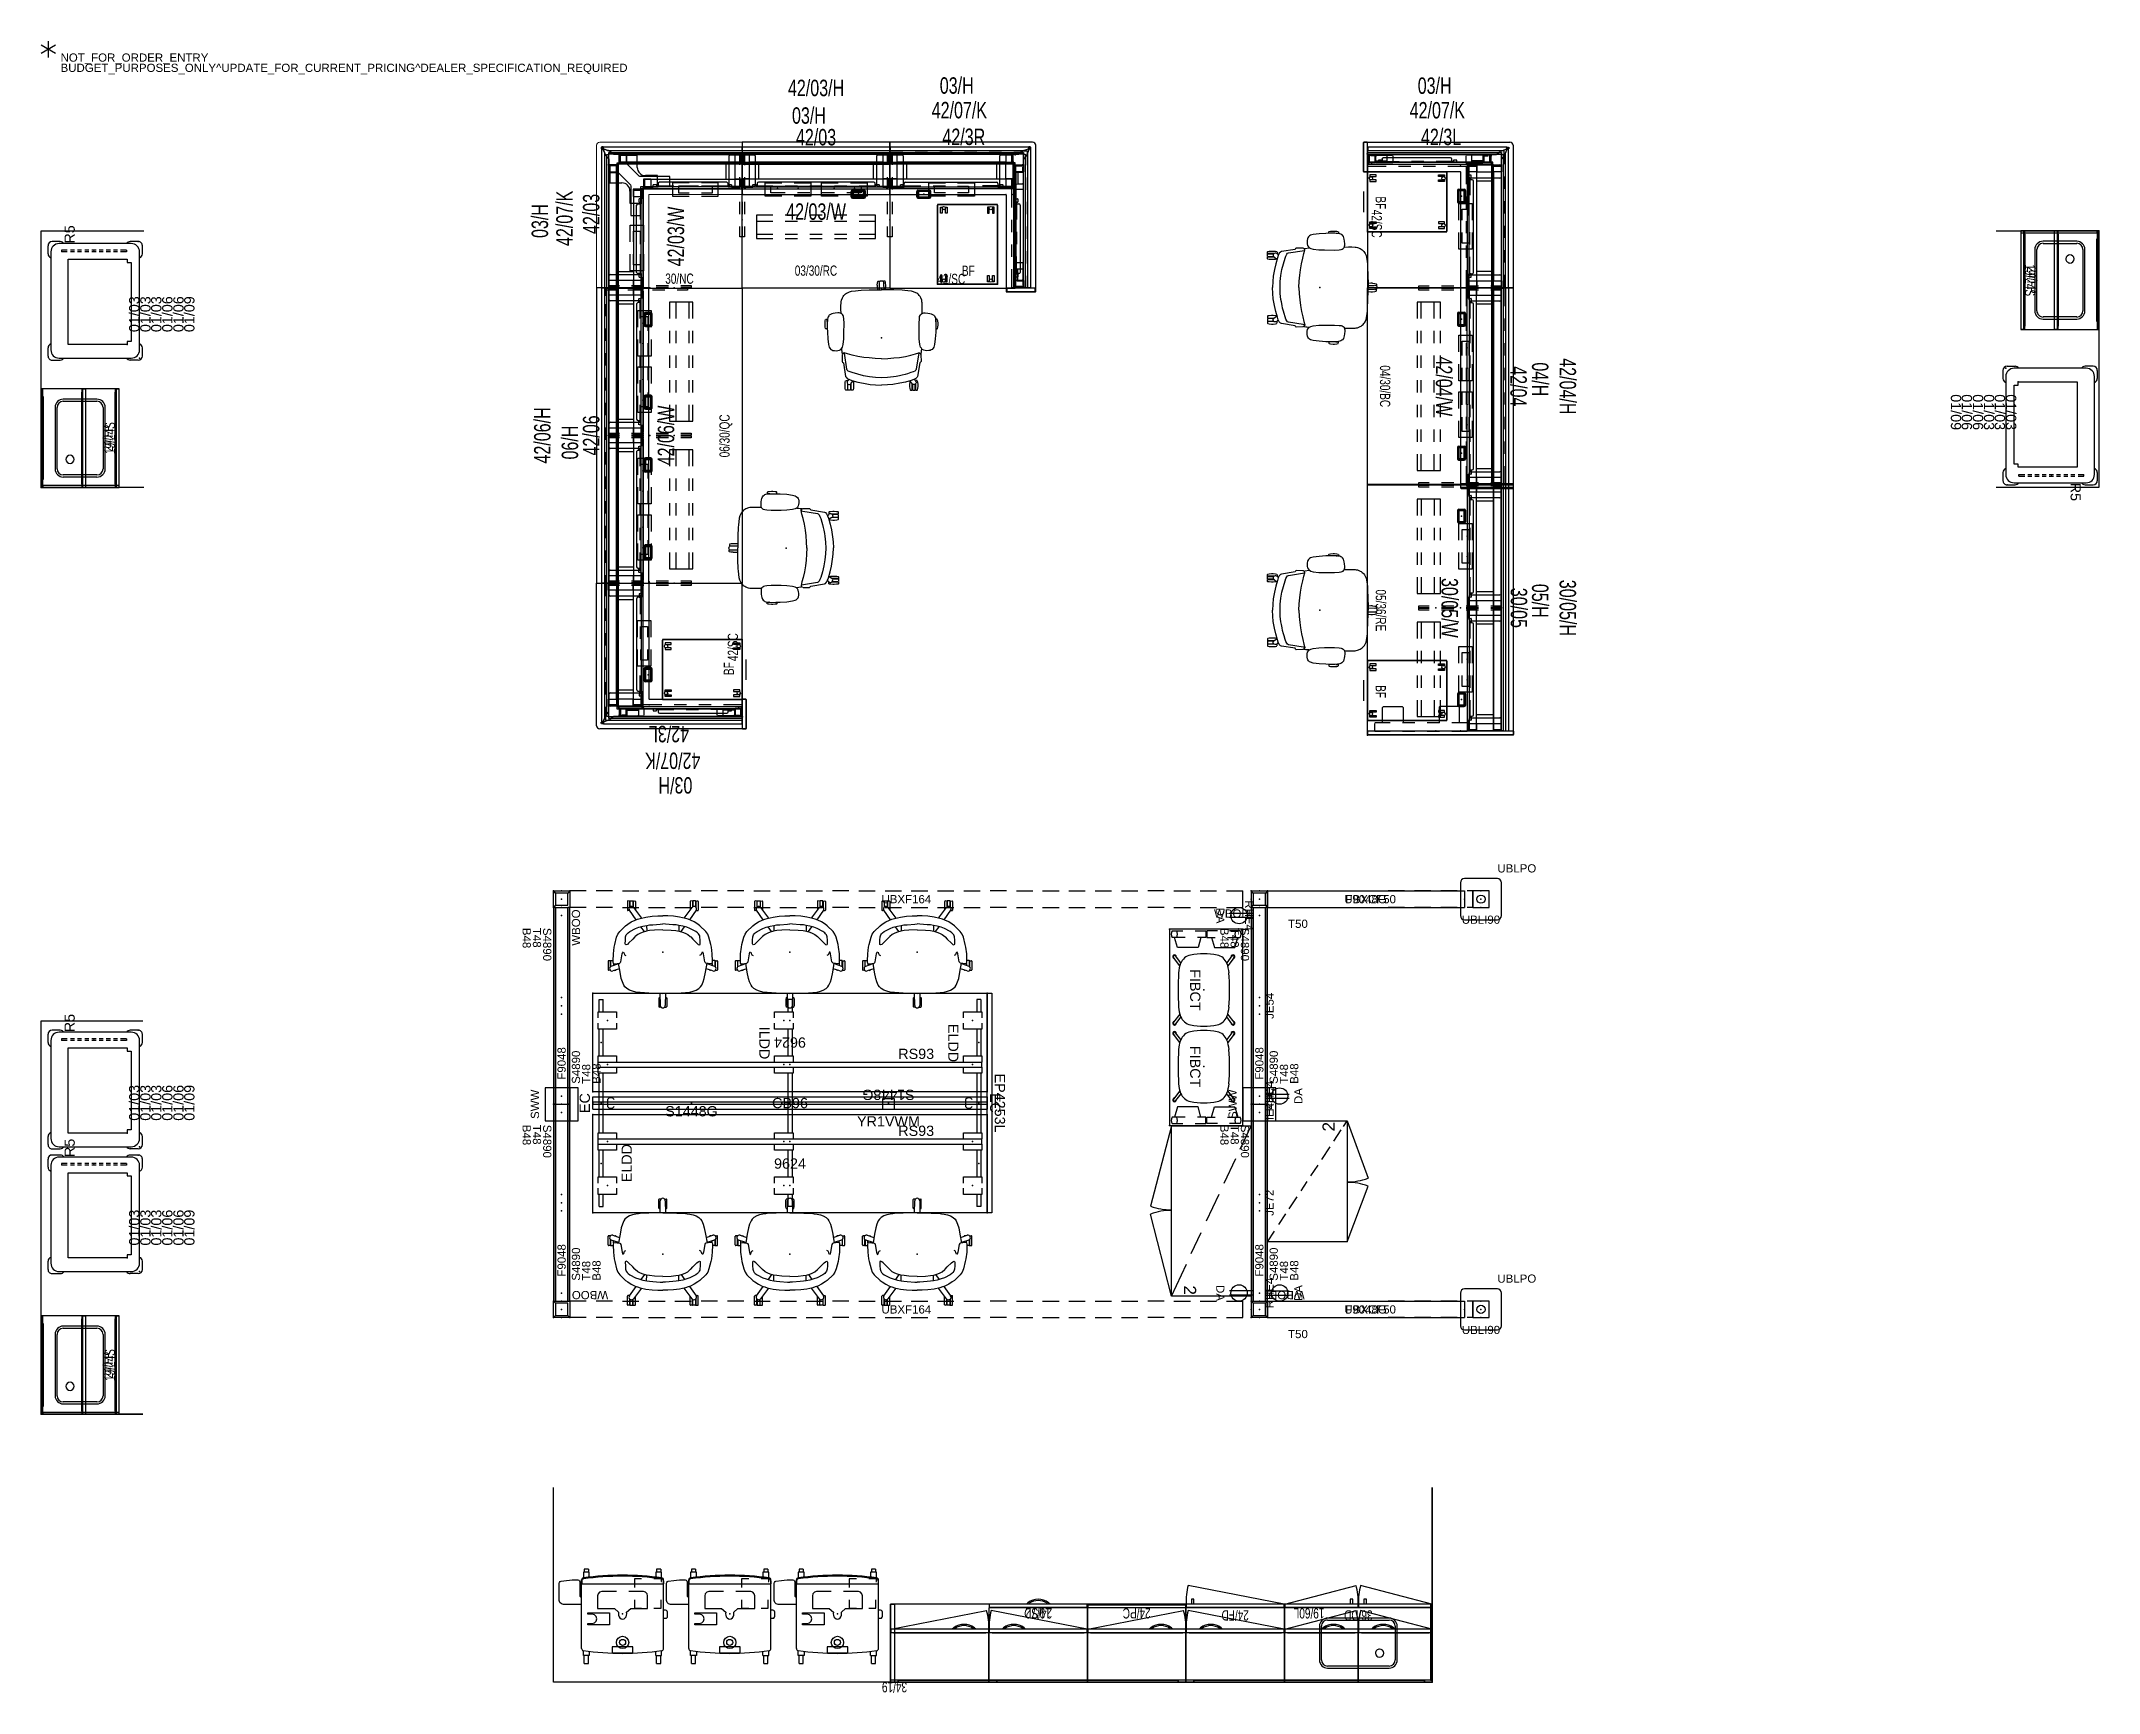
# Model space of a CAD drawing. Header units: inches. Extents: x 0 to 501, y -3 to 400.
import ezdxf
from ezdxf.enums import TextEntityAlignment as Align

# ---------------------------------------------------------------- set-up
doc = ezdxf.new("R2010")
doc.units = ezdxf.units.IN
doc.header["$MEASUREMENT"] = 0
for name, color, linetype in [('A-FURN-P-CART', 2, 'Continuous'), ('A-FURN-P-CART-ELEC', 2, 'Continuous'), ('A-FURN-P-CART-PROD_NO-T', 2, 'Continuous'), ('A-FURN-P-CART-RAIL', 2, 'Continuous'), ('A-FURN-P-ELEC', 5, 'Continuous'), ('A-FURN-P-ELEC-PROD_NO-T', 5, 'Continuous'), ('A-FURN-P-FRAME', 7, 'Continuous'), ('A-FURN-P-FRAME-CONNECTOR', 7, 'Continuous'), ('A-FURN-P-FRAME-HWP-T', 7, 'Continuous'), ('A-FURN-P-FRAME-PROD_NO-T', 7, 'Continuous'), ('A-FURN-P-FRAME-T', 7, 'Continuous'), ('A-FURN-P-HARDWARE', 3, 'Continuous'), ('A-FURN-P-HARDWARE-PROD_NO-T', 3, 'Continuous'), ('A-FURN-P-PANEL', 3, 'Continuous'), ('A-FURN-P-PANEL-PROD_NO-T', 3, 'Continuous'), ('A-FURN-P-SEAT', 2, 'Continuous'), ('A-FURN-P-SEAT-PROD_NO-T', 2, 'Continuous'), ('A-FURN-P-STORAGE', 6, 'Continuous'), ('A-FURN-P-STORAGE-CUSHION', 6, 'Continuous'), ('A-FURN-P-STORAGE-DRWCFG', 6, 'Continuous'), ('A-FURN-P-STORAGE-PROD_NO', 6, 'Continuous'), ('A-FURN-P-STORAGE-PROD_NO-T', 6, 'Continuous'), ('A-FURN-P-STORAGE-PROD_NO-TEXT', 6, 'Continuous'), ('A-FURN-P-STORAGE-T', 7, 'Continuous'), ('A-FURN-P-TABLE', 2, 'Continuous'), ('A-FURN-P-TABLE-PROD_NO', 2, 'Continuous'), ('A-FURN-P-TABLE-T', 7, 'Continuous'), ('A-FURN-P-TILE', 3, 'Continuous'), ('A-FURN-P-TILE-ELEC', 3, 'Continuous'), ('A-FURN-P-TILE-HWP-T', 3, 'Continuous'), ('A-FURN-P-TILE-PROD_NO-T', 3, 'Continuous'), ('A-FURN-P-WKSURF', 1, 'Continuous'), ('A-FURN-P-WKSURF-ELEC', 1, 'Continuous'), ('A-FURN-P-WKSURF-LAM', 1, 'Continuous'), ('A-FURN-P-WKSURF-PROD_NO-T', 1, 'Continuous'), ('A-FURN-P-WKSURF-PROD_NO-TEXT', 1, 'Continuous'), ('A-FURN-P-WKSURF-SS-T', 1, 'Continuous'), ('AFUEL-2D', 5, 'Continuous'), ('AFUEL-2D-TX', 5, 'Continuous'), ('AFUFU-2D-CH', 2, 'Continuous'), ('AFUFU-2D-CH-TX', 2, 'Continuous'), ('AFUFU-2D-EP', 3, 'Continuous'), ('AFUFU-2D-EP-TX', 3, 'Continuous'), ('AFUFU-2D-LG', 3, 'Continuous'), ('AFUFU-2D-LG-TX', 3, 'Continuous'), ('AFUFU-2D-RL', 5, 'Continuous'), ('AFUFU-2D-RL-TX', 5, 'Continuous'), ('AFUFU-2D-RL-TX-TX', 7, 'Continuous'), ('AFUFU-2D-SC', 1, 'Continuous'), ('AFUFU-2D-SC-TX', 1, 'Continuous'), ('AFUFU-2D-TP', 1, 'Continuous'), ('AFUFU-2D-TP-TX', 1, 'Continuous'), ('AFUFU-2D-WC-BT', 3, 'Continuous'), ('AFUFU-2D-WC-BT-TX', 3, 'Continuous'), ('AFUFU-2D-WC-CB', 3, 'Continuous'), ('AFUFU-2D-WC-CB-TX', 3, 'Continuous'), ('AFUFU-2D-WC-CK', 3, 'Continuous'), ('AFUFU-2D-WC-CK-TX', 3, 'Continuous'), ('AFUFU-2D-WC-CO', 3, 'Continuous'), ('AFUFU-2D-WC-CO-TX', 3, 'Continuous'), ('AFUFU-2D-WC-FN', 3, 'Continuous'), ('AFUFU-2D-WC-FN-TX', 3, 'Continuous'), ('AFUFU-2D-WC-FR', 2, 'Continuous'), ('AFUFU-2D-WC-FR-TX', 2, 'Continuous'), ('AFUFU-2D-WC-PO', 3, 'Continuous'), ('AFUFU-2D-WC-PO-TX', 3, 'Continuous'), ('AFUFU-2D-WC-SF', 3, 'Continuous'), ('AFUFU-2D-WC-SF-TX', 3, 'Continuous'), ('AFUFU-2D-WC-TT', 6, 'Continuous'), ('AFUFU-2D-WC-TT-TX', 6, 'Continuous'), ('PROP-BONUS-COUNT', 7, 'Continuous'), ('PROP-BONUS-FINISH', 7, 'Continuous'), ('PROP-BONUS-PROD_NO', 7, 'Continuous'), ('WALLS', 7, 'Continuous')]:
    doc.layers.add(name, color=color, linetype=linetype)
doc.styles.get("Standard").update_dxf_attribs({"font": 'arial.ttf'})

# ---------------------------------------------------------------- blocks, each defined once
blk = doc.blocks.new('BBUBBLET')
at = {"layer": 'PROP-BONUS-COUNT'}
for p, q in [((1.7321, -1), (-1.7321, 1)), ((1.7321, 1), (-1.7321, -1)), ((0, 2), (0, -2))]:
    blk.add_line(p, q, dxfattribs=at)
blk.add_point((0, 0), dxfattribs=at)
at = {"layer": 'PROP-BONUS-FINISH'}
blk.add_attdef('FINISH', (3, -5.5), '', height=2, dxfattribs=at)
at = {"layer": 'PROP-BONUS-PROD_NO', "flags": 8}
blk.add_attdef('PROD_NO', (3, -3), '', height=2, dxfattribs=at)
blk = doc.blocks.new('P_CO601-PBUD')
at = {"layer": 'A-FURN-P-CART'}
for p, q in [((-8.07, 10.16), (-9.52, 10.16)), ((-9.52, 10.16), (-9.52, 8.99)), ((-8.3, 12.16), (-9.3, 12.16)), ((-9.3, 12.16), (-9.3, 10.16)), ((-8.3, 12.16), (-8.3, 10.16)), ((-8.07, 10.16), (-8.07, 9.18)), ((8.11, 10.16), (9.56, 10.16)), ((8.11, 9.18), (8.11, 10.16)), ((9.34, 12.16), (8.34, 12.16)), ((8.34, 12.16), (8.34, 10.16)), ((9.34, 12.16), (9.34, 10.16)), ((9.56, 10.16), (9.56, 8.99)), ((-10, 8.49), (-10, -8.24)), ((10, 8.49), (10, -8.24)), ((-10.91, 0.86), (-10.97, 0.61)), ((-10.97, 0.61), (-10.96, -0.39)), ((-10.73, 1.04), (-10.91, 0.86)), ((-10.49, 1.11), (-10.73, 1.04)), ((-10.01, 1.11), (-10.49, 1.11)), ((-0.98, 0.38), (-1.02, 0.02)), ((-1.02, 0.02), (-0.98, -0.35)), ((-0.86, 0.72), (-0.98, 0.38)), ((-0.65, 1.02), (-0.86, 0.72)), ((-0.35, 1.24), (-0.65, 1.02)), ((0, 1.32), (-0.35, 1.24)), ((0.35, 1.24), (0, 1.32)), ((0.65, 1.02), (0.35, 1.24)), ((0.86, 0.72), (0.65, 1.02)), ((0.98, 0.38), (0.86, 0.72)), ((1.02, 0.02), (0.98, 0.38)), ((0.98, -0.35), (1.02, 0.02)), ((3.2, -0.26), (3.2, 2.74)), ((3.2, 2.74), (8.5, 2.74)), ((6.4, 1.81), (6.25, 1.24)), ((6.25, 1.24), (6.4, 0.68)), ((6.81, 2.22), (6.4, 1.81)), ((6.4, 0.68), (6.81, 0.27)), ((7.38, 2.37), (6.81, 2.22)), ((6.81, 0.27), (7.38, 0.12)), ((8.5, 2.37), (7.38, 2.37)), ((7.38, 0.12), (8.5, 0.12)), ((8.5, 2.74), (8.5, 2.37)), ((8.5, 0.12), (8.5, -0.26)), ((-10.96, -0.39), (-10.89, -0.64)), ((-10.89, -0.64), (-10.71, -0.82)), ((-10.71, -0.82), (-10.48, -0.89)), ((-10.48, -0.89), (-9.99, -0.89)), ((-9.37, -1.34), (-9.37, -3.41)), ((-7.62, -1.34), (-9.37, -1.34)), ((-2, -1.28), (-6.09, -1.29)), ((-6.09, -1.29), (-6.09, -4.39)), ((-6.09, -4.39), (-5.96, -4.89)), ((-5.96, -4.89), (-5.61, -5.25)), ((-2.87, -1.34), (-4.62, -1.34)), ((-2.87, -3.41), (-2.87, -1.34)), ((-0.98, -0.35), (-2, -1.28)), ((2, -1.28), (0.98, -0.35)), ((6.09, -1.29), (2, -1.28)), ((8.5, -0.26), (3.2, -0.26)), ((5.61, -5.25), (5.96, -4.89)), ((5.96, -4.89), (6.09, -4.39)), ((6.09, -4.39), (6.09, -1.29)), ((10, -2.27), (14.41, -2.27)), ((10.41, -4.27), (10, -3.86)), ((10.41, -7.77), (10.41, -4.27)), ((14.41, -2.27), (14.91, -2.4)), ((14.91, -2.4), (15.28, -2.77)), ((15.28, -2.77), (15.41, -3.27)), ((15.41, -3.27), (15.41, -7.42)), ((-10, -6.41), (-10, -8.49)), ((9.96, -7.29), (-9.96, -7.29)), ((-9.96, -7.99), (-9.96, -7.29)), ((-9.52, -7.87), (-9.52, -10.12)), ((-9.37, -7.87), (-9.52, -7.87)), ((-9.37, -8.49), (-7.62, -8.49)), ((-8.07, -10.12), (-8.07, -8.86)), ((-5.61, -5.25), (-5.09, -5.39)), ((-5.09, -5.39), (-1.5, -5.39)), ((-4.62, -8.49), (-2.87, -8.49)), ((-2.87, -8.49), (-2.87, -6.41)), ((1.5, -5.39), (5.09, -5.39)), ((5.09, -5.39), (5.61, -5.25)), ((8.11, -8.93), (8.11, -10.12)), ((9.56, -10.12), (9.56, -8.74)), ((9.96, -7.99), (9.96, -7.29)), ((10.48, -8.02), (10.41, -7.77)), ((10.66, -8.2), (10.48, -8.02)), ((10.91, -8.27), (10.66, -8.2)), ((12.28, -8.23), (10.91, -8.27)), ((12.96, -8.17), (12.28, -8.23)), ((13.64, -8.11), (12.96, -8.17)), ((15, -7.92), (13.64, -8.11)), ((15.21, -7.83), (15, -7.92)), ((15.36, -7.65), (15.21, -7.83)), ((15.41, -7.42), (15.36, -7.65)), ((-9.52, -10.12), (-8.07, -10.12)), ((-9.3, -10.87), (-9.3, -10.12)), ((-9.3, -10.87), (-8.3, -10.87)), ((-8.3, -10.87), (-8.3, -10.12)), ((8.11, -10.12), (9.56, -10.12)), ((8.34, -10.87), (8.34, -10.12)), ((8.34, -10.87), (9.34, -10.87)), ((9.34, -10.87), (9.34, -10.12))]:
    blk.add_line(p, q, dxfattribs=at)
for centre, radius in [((-0.01, 6.99), 1.5), ((0, 6.99), 0.748)]:
    blk.add_circle(centre, radius, dxfattribs=at)
for centre, radius, start, end in [((-9.5, 8.49), 0.5, 98.5782, 180), ((0, -58.97), 68.62, 81.9798, 98.0202), ((9.5, 8.49), 0.5, 0, 81.4218), ((-9.5, -8.24), 0.5, 180, 261.4218), ((-9.46, -7.99), 0.5, 180, 261.4218), ((0, 59.22), 68.62, 261.9798, 278.0202), ((0, 59.22), 68.38, 261.982, 278.018), ((9.46, -7.99), 0.5, 278.5782, 0), ((9.5, -8.24), 0.5, 278.5782, 0)]:
    blk.add_arc(centre, radius, start, end, dxfattribs=at)
blk.add_point((0, 0), dxfattribs=at)
at = {"layer": 'A-FURN-P-CART-ELEC'}
for p, q in [((2.5, 9.53), (-2.5, 9.53)), ((-2.5, 9.53), (-2.5, 8.03)), ((-2.5, 8.03), (2.5, 8.03)), ((2.5, 8.03), (2.5, 9.53))]:
    blk.add_line(p, q, dxfattribs=at)
blk.add_point((0, 0), dxfattribs=at)
at = {"layer": 'A-FURN-P-CART-PROD_NO-T', "flags": 1}
for tag in ['CAPPN', 'CAPMG', 'CAPMC', 'CAPQT', 'CAPDH', 'CAPGC']:
    blk.add_attdef(tag, (0, 0), '', height=0.001, dxfattribs=at)
at = {"layer": 'A-FURN-P-CART-PROD_NO-T'}
blk.add_attdef('CAPTG', (-7, -12), '', height=2.5, dxfattribs=at)
blk = doc.blocks.new('P_CH100-60')
at = {"layer": 'A-FURN-P-HARDWARE'}
for p, q in [((1.89, 0), (58.11, 0)), ((1.89, -0.47), (1.89, 0)), ((1.89, 0), (1.89, -0.47)), ((58.11, 0), (1.89, 0)), ((58.11, -0.47), (1.89, -0.47)), ((1.89, -0.47), (58.11, -0.47)), ((58.11, 0), (58.11, -0.47)), ((58.11, -0.47), (58.11, 0))]:
    blk.add_line(p, q, dxfattribs=at)
for p in [(0, 0), (60, 0)]:
    blk.add_point(p, dxfattribs=at)
at = {"layer": 'A-FURN-P-HARDWARE-PROD_NO-T', "flags": 1}
for tag in ['CAPPN', 'CAPMG', 'CAPMC', 'CAPQT', 'CAPDH', 'CAPGC']:
    blk.add_attdef(tag, (0, 0), '', height=0.001, dxfattribs=at)
at = {"layer": 'A-FURN-P-HARDWARE-PROD_NO-T'}
blk.add_attdef('CAPTG', (4, -4), '', height=2.5, dxfattribs=at)
blk = doc.blocks.new('P_CH100-48')
at = {"layer": 'A-FURN-P-HARDWARE'}
for p, q in [((1.89, 0), (46.11, 0)), ((1.89, -0.47), (1.89, 0)), ((1.89, 0), (1.89, -0.47)), ((46.11, 0), (1.89, 0)), ((46.11, -0.47), (1.89, -0.47)), ((1.89, -0.47), (46.11, -0.47)), ((46.11, 0), (46.11, -0.47)), ((46.11, -0.47), (46.11, 0))]:
    blk.add_line(p, q, dxfattribs=at)
for p in [(0, 0), (48, 0)]:
    blk.add_point(p, dxfattribs=at)
at = {"layer": 'A-FURN-P-HARDWARE-PROD_NO-T', "flags": 1}
for tag in ['CAPPN', 'CAPMG', 'CAPMC', 'CAPQT', 'CAPDH', 'CAPGC']:
    blk.add_attdef(tag, (0, 0), '', height=0.001, dxfattribs=at)
at = {"layer": 'A-FURN-P-HARDWARE-PROD_NO-T'}
blk.add_attdef('CAPTG', (4, -4), '', height=2.5, dxfattribs=at)
blk = doc.blocks.new('P_CH100-72')
at = {"layer": 'A-FURN-P-HARDWARE'}
for p, q in [((1.89, 0), (70.11, 0)), ((1.89, -0.47), (1.89, 0)), ((1.89, 0), (1.89, -0.47)), ((70.11, 0), (1.89, 0)), ((70.11, -0.47), (1.89, -0.47)), ((1.89, -0.47), (70.11, -0.47)), ((70.11, 0), (70.11, -0.47)), ((70.11, -0.47), (70.11, 0))]:
    blk.add_line(p, q, dxfattribs=at)
for p in [(0, 0), (72, 0)]:
    blk.add_point(p, dxfattribs=at)
at = {"layer": 'A-FURN-P-HARDWARE-PROD_NO-T', "flags": 1}
for tag in ['CAPPN', 'CAPMG', 'CAPMC', 'CAPQT', 'CAPDH', 'CAPGC']:
    blk.add_attdef(tag, (0, 0), '', height=0.001, dxfattribs=at)
at = {"layer": 'A-FURN-P-HARDWARE-PROD_NO-T'}
blk.add_attdef('CAPTG', (4, -4), '', height=2.5, dxfattribs=at)
blk = doc.blocks.new('P_CH210-3619DDLBNLAH')
at = {"layer": 'A-FURN-P-STORAGE'}
for p, q in [((0, 0), (0, -18.11)), ((36, 0), (0, 0)), ((36, -18.11), (36, 0)), ((0, -18.11), (0.76, -18.11)), ((0.06, -18.24), (0.06, -19)), ((17.94, -18.24), (0.06, -18.24)), ((0.06, -19), (17.94, -19)), ((0.06, -19), (17.44, -23.57)), ((0.76, -18.06), (35.24, -18.06)), ((16.03, -19), (16.03, -20.19)), ((16.64, -20.19), (16.64, -19)), ((17.94, -19), (17.94, -18.24)), ((18.06, -18.24), (18.06, -19)), ((35.94, -18.24), (18.06, -18.24)), ((18.06, -19), (35.94, -19)), ((35.94, -19), (18.56, -23.57)), ((19.36, -19), (19.36, -20.19)), ((19.97, -20.19), (19.97, -19)), ((35.24, -18.11), (36, -18.11)), ((35.94, -19), (35.94, -18.24)), ((16.03, -20.19), (16.64, -20.19)), ((19.36, -20.19), (19.97, -20.19))]:
    blk.add_line(p, q, dxfattribs=at)
for centre, start, end in [((4.48, -19.84), 343.9457, 3.5611), ((31.52, -19.84), 176.4389, 196.0544)]:
    blk.add_arc(centre, 13.49, start, end, dxfattribs=at)
for p in [(0, 0), (36, 0)]:
    blk.add_point(p, dxfattribs=at)
at = {"layer": 'A-FURN-P-STORAGE-PROD_NO-T', "flags": 1}
for tag in ['CAPPN', 'CAPMG', 'CAPMC', 'CAPQT', 'CAPDH', 'CAPGC']:
    blk.add_attdef(tag, (0, 0), '', height=0.001, dxfattribs=at)
at = {"layer": 'A-FURN-P-STORAGE-PROD_NO-T'}
blk.add_attdef('CAPTG', (4, -4), '', height=2.5, dxfattribs=at)
at = {"layer": 'A-FURN-P-STORAGE-PROD_NO-TEXT', "width": 0.7}
blk.add_text('36/DD', height=2.5, dxfattribs=at).set_placement((18, -17.5), align=Align.CENTER)
blk = doc.blocks.new('P_CH210-2419FDRLNLAH')
at = {"layer": 'A-FURN-P-STORAGE'}
for p, q in [((0, 0), (0, -18.11)), ((24, 0), (0, 0)), ((24, -18.11), (24, 0)), ((0, -18.11), (0.76, -18.11)), ((0.06, -18.24), (0.06, -19)), ((23.94, -18.24), (0.06, -18.24)), ((0.06, -19), (23.94, -19)), ((0.06, -19), (23.44, -23.57)), ((0.76, -18.06), (23.24, -18.06)), ((22.05, -19), (22.05, -20.19)), ((22.65, -20.19), (22.65, -19)), ((23.24, -18.11), (24, -18.11)), ((23.94, -19), (23.94, -18.24)), ((22.05, -20.19), (22.65, -20.19))]:
    blk.add_line(p, q, dxfattribs=at)
blk.add_arc((10.48, -19.84), 13.49, 343.9457, 3.5611, dxfattribs=at)
for p in [(0, 0), (24, 0)]:
    blk.add_point(p, dxfattribs=at)
at = {"layer": 'A-FURN-P-STORAGE-PROD_NO-T', "flags": 1}
for tag in ['CAPPN', 'CAPMG', 'CAPMC', 'CAPQT', 'CAPDH', 'CAPGC']:
    blk.add_attdef(tag, (0, 0), '', height=0.001, dxfattribs=at)
at = {"layer": 'A-FURN-P-STORAGE-PROD_NO-T'}
blk.add_attdef('CAPTG', (4, -4), '', height=2.5, dxfattribs=at)
at = {"layer": 'A-FURN-P-STORAGE-PROD_NO-TEXT', "width": 0.7}
blk.add_text('24/FD', height=2.5, dxfattribs=at).set_placement((12, -17.5), align=Align.CENTER)
blk = doc.blocks.new('P_CH200-2419PCLNLNH')
at = {"layer": 'A-FURN-P-STORAGE'}
for p, q in [((0, 0), (0, -18.11)), ((24, 0), (0, 0)), ((24, -18.11), (24, 0)), ((0, -18.11), (0.76, -18.11)), ((0.06, -18.11), (0.06, -18.76)), ((0.06, -18.76), (23.94, -18.76)), ((0.76, -18.06), (23.24, -18.06)), ((23.24, -18.11), (24, -18.11)), ((23.94, -18.76), (23.94, -18.11))]:
    blk.add_line(p, q, dxfattribs=at)
for p in [(0, 0), (24, 0)]:
    blk.add_point(p, dxfattribs=at)
at = {"layer": 'A-FURN-P-STORAGE-PROD_NO-T', "flags": 1}
for tag in ['CAPPN', 'CAPMG', 'CAPMC', 'CAPQT', 'CAPDH', 'CAPGC']:
    blk.add_attdef(tag, (0, 0), '', height=0.001, dxfattribs=at)
at = {"layer": 'A-FURN-P-STORAGE-PROD_NO-T'}
blk.add_attdef('CAPTG', (4, -4), '', height=2.5, dxfattribs=at)
at = {"layer": 'A-FURN-P-STORAGE-PROD_NO-TEXT', "width": 0.7}
blk.add_text('24/PC', height=2.5, dxfattribs=at).set_placement((12, -18), align=Align.CENTER)
blk = doc.blocks.new('P_CH200-2419SDRNLAH')
at = {"layer": 'A-FURN-P-STORAGE'}
for p, q in [((0, 0), (0, -18.11)), ((24, 0), (0, 0)), ((24, -18.11), (24, 0)), ((0, -18.11), (0.76, -18.11)), ((0.06, -18.24), (0.06, -19)), ((23.94, -18.24), (0.06, -18.24)), ((0.06, -19), (23.94, -19)), ((0.76, -18.06), (23.24, -18.06)), ((9.12, -19), (9.5, -19.33)), ((9.75, -19.14), (9.7, -19)), ((14.3, -19), (14.25, -19.14)), ((14.5, -19.33), (14.88, -19)), ((23.24, -18.11), (24, -18.11)), ((23.94, -19), (23.94, -18.24))]:
    blk.add_line(p, q, dxfattribs=at)
for radius, start, end in [(4.07, 232.0592, 307.9408), (3.76, 233.2989, 306.7011)]:
    blk.add_arc((12, -16.12), radius, start, end, dxfattribs=at)
for p in [(0, 0), (24, 0)]:
    blk.add_point(p, dxfattribs=at)
at = {"layer": 'A-FURN-P-STORAGE-PROD_NO-T', "flags": 1}
for tag in ['CAPPN', 'CAPMG', 'CAPMC', 'CAPQT', 'CAPDH', 'CAPGC']:
    blk.add_attdef(tag, (0, 0), '', height=0.001, dxfattribs=at)
at = {"layer": 'A-FURN-P-STORAGE-PROD_NO-T'}
blk.add_attdef('CAPTG', (4, -4), '', height=2.5, dxfattribs=at)
at = {"layer": 'A-FURN-P-STORAGE-PROD_NO-TEXT', "width": 0.7}
blk.add_text('24/SD', height=2.5, dxfattribs=at).set_placement((12, -18), align=Align.CENTER)
blk = doc.blocks.new('P_CH606-196036L4')
at = {"layer": 'A-FURN-P-WKSURF'}
for p, q in [((0, 0), (0, -19)), ((60, 0), (0, 0)), ((60, -19), (60, 0)), ((0, -0.44), (60, -0.44)), ((25.48, -3.4), (10.52, -3.4)), ((10.52, -3.9), (25.48, -3.9)), ((36, -2.22), (36, -0.44)), ((8.52, -5.4), (8.52, -13.6)), ((9.03, -13.6), (9.03, -5.4)), ((26.97, -5.4), (26.97, -13.6)), ((27.48, -13.6), (27.48, -5.4)), ((36, -8.22), (36, -5.22)), ((36, -14.22), (36, -11.22)), ((0, -19), (60, -19)), ((25.48, -15.1), (10.52, -15.1)), ((10.52, -15.6), (25.48, -15.6)), ((36, -19), (36, -17.22))]:
    blk.add_line(p, q, dxfattribs=at)
for centre, radius, start, end in [((10.52, -5.4), 2, 90, 180), ((10.52, -5.4), 1.5, 90, 180), ((25.48, -5.4), 2, 0, 90), ((25.48, -5.4), 1.5, 0, 90), ((12.82, -7.04), 1, 90, 180), ((12.82, -7.04), 1, 180, 270), ((12.82, -7.04), 1, 0, 90), ((12.82, -7.04), 1, 270, 0), ((10.52, -13.6), 2, 180, 270), ((10.52, -13.6), 1.5, 180, 270), ((25.48, -13.6), 2, 270, 0), ((25.48, -13.6), 1.5, 270, 0)]:
    blk.add_arc(centre, radius, start, end, dxfattribs=at)
for p in [(0, 0), (60, 0)]:
    blk.add_point(p, dxfattribs=at)
at = {"layer": 'A-FURN-P-WKSURF-SS-T', "width": 0.7, "flags": 1}
blk.add_attdef('CAPPN', (0, 0), '', height=0.001, dxfattribs=at)
at = {"layer": 'A-FURN-P-WKSURF-SS-T', "flags": 1}
for tag in ['CAPMG', 'CAPMC', 'CAPQT', 'CAPDH', 'CAPGC']:
    blk.add_attdef(tag, (0, 0), '', height=0.001, dxfattribs=at)
at = {"layer": 'A-FURN-P-WKSURF-SS-T', "width": 0.7}
blk.add_attdef('CAPTG', text='', height=2.5, dxfattribs=at).set_placement((30, -18), align=Align.CENTER)
blk = doc.blocks.new('P_CH600-19724')
at = {"layer": 'A-FURN-P-WKSURF'}
for p, q in [((0, 0), (0, -19)), ((72, 0), (0, 0)), ((0, -0.4375), (72, -0.4375)), ((72, -19), (72, 0)), ((0, -19), (72, -19))]:
    blk.add_line(p, q, dxfattribs=at)
for p in [(0, 0), (72, 0)]:
    blk.add_point(p, dxfattribs=at)
at = {"layer": 'A-FURN-P-WKSURF-SS-T', "width": 0.7, "flags": 1}
blk.add_attdef('CAPPN', (0, 0), '', height=0.001, dxfattribs=at)
at = {"layer": 'A-FURN-P-WKSURF-SS-T', "flags": 1}
for tag in ['CAPMG', 'CAPMC', 'CAPQT', 'CAPDH', 'CAPGC']:
    blk.add_attdef(tag, (0, 0), '', height=0.001, dxfattribs=at)
at = {"layer": 'A-FURN-P-WKSURF-SS-T', "width": 0.7}
blk.add_attdef('CAPTG', text='', height=2.5, dxfattribs=at).set_placement((36, -18), align=Align.CENTER)
blk = doc.blocks.new('P_CH618-W194C')
at = {"layer": 'A-FURN-P-WKSURF'}
for p, q in [((0, -0.44), (0, -19)), ((0.44, -0.44), (0, -0.44)), ((0.44, -19), (0.44, -0.44)), ((0, -19), (0.44, -19))]:
    blk.add_line(p, q, dxfattribs=at)
blk.add_point((0, 0), dxfattribs=at)
at = {"layer": 'A-FURN-P-WKSURF-PROD_NO-T', "flags": 1}
for tag in ['CAPPN', 'CAPMG', 'CAPMC', 'CAPQT', 'CAPDH', 'CAPGC']:
    blk.add_attdef(tag, (0, 0), '', height=0.001, dxfattribs=at)
at = {"layer": 'A-FURN-P-WKSURF-PROD_NO-T'}
blk.add_attdef('CAPTG', (2, -4), '', height=2.5, dxfattribs=at)
blk = doc.blocks.new('P_CH655-3419H')
at = {"layer": 'A-FURN-P-WKSURF'}
for p in [(0, 0), (1, 0)]:
    blk.add_point(p, dxfattribs=at)
at = {"layer": 'A-FURN-P-WKSURF-LAM'}
for p, q in [((0, 0), (1, 0)), ((0, -19), (0, 0)), ((1, 0), (1, -19)), ((1, -19), (0, -19))]:
    blk.add_line(p, q, dxfattribs=at)
at = {"layer": 'A-FURN-P-WKSURF-PROD_NO-T', "flags": 1}
for tag in ['CAPPN', 'CAPMG', 'CAPMC', 'CAPQT', 'CAPDH', 'CAPGC']:
    blk.add_attdef(tag, (0, 0), '', height=0.001, dxfattribs=at)
at = {"layer": 'A-FURN-P-WKSURF-PROD_NO-T'}
blk.add_attdef('CAPTG', (0, -2.5), '', height=2.5, dxfattribs=at)
at = {"layer": 'A-FURN-P-WKSURF-PROD_NO-TEXT', "width": 0.7}
blk.add_text('34/19', height=2.5, dxfattribs=at).set_placement((0, 0), align=Align.CENTER)
blk = doc.blocks.new('P_CH300-191813SLLNLAH')
at = {"layer": 'A-FURN-P-STORAGE'}
for p, q in [((18, 0), (0, 0)), ((0, 0), (0, -11.99)), ((18, -11.99), (18, 0)), ((0, -11.99), (0.76, -11.99)), ((17.94, -12.11), (0.06, -12.11)), ((0.06, -12.11), (0.06, -12.88)), ((0.06, -12.88), (17.44, -17.44)), ((0.06, -12.88), (17.94, -12.88)), ((0.76, -11.93), (17.24, -11.93)), ((9.06, -12.88), (9.44, -13.2)), ((9.69, -13.01), (9.64, -12.88)), ((14.24, -12.88), (14.19, -13.01)), ((14.44, -13.2), (14.81, -12.88)), ((17.24, -11.99), (18, -11.99)), ((17.94, -12.88), (17.94, -12.11))]:
    blk.add_line(p, q, dxfattribs=at)
for centre, radius, start, end in [((11.94, -10), 4.07, 232.0592, 307.9408), ((11.94, -10), 3.76, 233.2989, 306.7011), ((4.48, -13.71), 13.49, 343.9457, 3.5611)]:
    blk.add_arc(centre, radius, start, end, dxfattribs=at)
for p in [(0, 0), (18, 0)]:
    blk.add_point(p, dxfattribs=at)
at = {"layer": 'A-FURN-P-STORAGE-PROD_NO-T', "flags": 1}
for tag in ['CAPPN', 'CAPMG', 'CAPMC', 'CAPQT', 'CAPDH', 'CAPGC']:
    blk.add_attdef(tag, (0, 0), '', height=0.001, dxfattribs=at)
at = {"layer": 'A-FURN-P-STORAGE-PROD_NO-T'}
blk.add_attdef('CAPTG', (3, -4), '', height=2.5, dxfattribs=at)
blk = doc.blocks.new('P_CH300-191813PMRNLAH')
at = {"layer": 'A-FURN-P-STORAGE'}
for p, q in [((0, 0), (0, -11.99)), ((18, 0), (0, 0)), ((18, -11.99), (18, 0)), ((0, -11.99), (0.76, -11.99)), ((0.06, -12.11), (0.06, -12.88)), ((17.94, -12.11), (0.06, -12.11)), ((0.06, -12.88), (17.94, -12.88)), ((17.94, -12.88), (0.56, -17.44)), ((0.76, -11.93), (17.24, -11.93)), ((3.19, -12.88), (3.56, -13.2)), ((3.81, -13.01), (3.76, -12.88)), ((8.36, -12.88), (8.31, -13.01)), ((8.56, -13.2), (8.94, -12.88)), ((17.24, -11.99), (18, -11.99)), ((17.94, -12.88), (17.94, -12.11))]:
    blk.add_line(p, q, dxfattribs=at)
for centre, radius, start, end in [((13.52, -13.71), 13.49, 176.4389, 196.0544), ((6.06, -10), 4.07, 232.0592, 307.9408), ((6.06, -10), 3.76, 233.2989, 306.7011)]:
    blk.add_arc(centre, radius, start, end, dxfattribs=at)
for p in [(0, 0), (18, 0)]:
    blk.add_point(p, dxfattribs=at)
at = {"layer": 'A-FURN-P-STORAGE-PROD_NO-T', "flags": 1}
for tag in ['CAPPN', 'CAPMG', 'CAPMC', 'CAPQT', 'CAPDH', 'CAPGC']:
    blk.add_attdef(tag, (0, 0), '', height=0.001, dxfattribs=at)
at = {"layer": 'A-FURN-P-STORAGE-PROD_NO-T'}
blk.add_attdef('CAPTG', (3, -4), '', height=2.5, dxfattribs=at)
blk = doc.blocks.new('P_CH300-192413SRLNLAH')
at = {"layer": 'A-FURN-P-STORAGE'}
for p, q in [((24, 0), (0, 0)), ((0, 0), (0, -11.99)), ((24, -11.99), (24, 0)), ((0, -11.99), (0.76, -11.99)), ((23.94, -12.11), (0.06, -12.11)), ((0.06, -12.11), (0.06, -12.88)), ((0.06, -12.88), (23.44, -17.44)), ((0.06, -12.88), (23.94, -12.88)), ((0.76, -11.93), (23.24, -11.93)), ((15.06, -12.88), (15.44, -13.2)), ((15.69, -13.01), (15.64, -12.88)), ((20.24, -12.88), (20.19, -13.01)), ((20.44, -13.2), (20.81, -12.88)), ((23.24, -11.99), (24, -11.99)), ((23.94, -12.88), (23.94, -12.11))]:
    blk.add_line(p, q, dxfattribs=at)
for centre, radius, start, end in [((17.94, -10), 4.07, 232.0592, 307.9408), ((17.94, -10), 3.76, 233.2989, 306.7011), ((10.48, -13.71), 13.49, 343.9457, 3.5611)]:
    blk.add_arc(centre, radius, start, end, dxfattribs=at)
for p in [(0, 0), (24, 0)]:
    blk.add_point(p, dxfattribs=at)
at = {"layer": 'A-FURN-P-STORAGE-PROD_NO-T', "flags": 1}
for tag in ['CAPPN', 'CAPMG', 'CAPMC', 'CAPQT', 'CAPDH', 'CAPGC']:
    blk.add_attdef(tag, (0, 0), '', height=0.001, dxfattribs=at)
at = {"layer": 'A-FURN-P-STORAGE-PROD_NO-T'}
blk.add_attdef('CAPTG', (3, -4), '', height=2.5, dxfattribs=at)
blk = doc.blocks.new('P_CH300-192413SLRNLAH')
at = {"layer": 'A-FURN-P-STORAGE'}
for p, q in [((24, 0), (0, 0)), ((0, 0), (0, -11.99)), ((24, -11.99), (24, 0)), ((0, -11.99), (0.76, -11.99)), ((23.94, -12.11), (0.06, -12.11)), ((0.06, -12.11), (0.06, -12.88)), ((0.06, -12.88), (23.94, -12.88)), ((23.94, -12.88), (0.56, -17.44)), ((0.76, -11.93), (23.24, -11.93)), ((3.19, -12.88), (3.56, -13.2)), ((3.81, -13.01), (3.76, -12.88)), ((8.36, -12.88), (8.31, -13.01)), ((8.56, -13.2), (8.94, -12.88)), ((23.24, -11.99), (24, -11.99)), ((23.94, -12.88), (23.94, -12.11))]:
    blk.add_line(p, q, dxfattribs=at)
for centre, radius, start, end in [((13.52, -13.71), 13.49, 176.4389, 196.0544), ((6.06, -10), 4.07, 232.0592, 307.9408), ((6.06, -10), 3.76, 233.2989, 306.7011)]:
    blk.add_arc(centre, radius, start, end, dxfattribs=at)
for p in [(0, 0), (24, 0)]:
    blk.add_point(p, dxfattribs=at)
at = {"layer": 'A-FURN-P-STORAGE-PROD_NO-T', "flags": 1}
for tag in ['CAPPN', 'CAPMG', 'CAPMC', 'CAPQT', 'CAPDH', 'CAPGC']:
    blk.add_attdef(tag, (0, 0), '', height=0.001, dxfattribs=at)
at = {"layer": 'A-FURN-P-STORAGE-PROD_NO-T'}
blk.add_attdef('CAPTG', (3, -4), '', height=2.5, dxfattribs=at)
blk = doc.blocks.new('P_CH300-192413SMLNLAH')
at = {"layer": 'A-FURN-P-STORAGE'}
for p, q in [((24, 0), (0, 0)), ((0, 0), (0, -11.99)), ((24, -11.99), (24, 0)), ((0, -11.99), (0.76, -11.99)), ((23.94, -12.11), (0.06, -12.11)), ((0.06, -12.11), (0.06, -12.88)), ((0.06, -12.88), (23.44, -17.44)), ((0.06, -12.88), (23.94, -12.88)), ((0.76, -11.93), (23.24, -11.93)), ((15.06, -12.88), (15.44, -13.2)), ((15.69, -13.01), (15.64, -12.88)), ((20.24, -12.88), (20.19, -13.01)), ((20.44, -13.2), (20.81, -12.88)), ((23.24, -11.99), (24, -11.99)), ((23.94, -12.88), (23.94, -12.11))]:
    blk.add_line(p, q, dxfattribs=at)
for centre, radius, start, end in [((17.94, -10), 4.07, 232.0592, 307.9408), ((17.94, -10), 3.76, 233.2989, 306.7011), ((10.48, -13.71), 13.49, 343.9457, 3.5611)]:
    blk.add_arc(centre, radius, start, end, dxfattribs=at)
for p in [(0, 0), (24, 0)]:
    blk.add_point(p, dxfattribs=at)
at = {"layer": 'A-FURN-P-STORAGE-PROD_NO-T', "flags": 1}
for tag in ['CAPPN', 'CAPMG', 'CAPMC', 'CAPQT', 'CAPDH', 'CAPGC']:
    blk.add_attdef(tag, (0, 0), '', height=0.001, dxfattribs=at)
at = {"layer": 'A-FURN-P-STORAGE-PROD_NO-T'}
blk.add_attdef('CAPTG', (3, -4), '', height=2.5, dxfattribs=at)
blk = doc.blocks.new('P_CH300-192413SRRNLAH')
at = {"layer": 'A-FURN-P-STORAGE'}
for p, q in [((24, 0), (0, 0)), ((0, 0), (0, -11.99)), ((24, -11.99), (24, 0)), ((0, -11.99), (0.76, -11.99)), ((23.94, -12.11), (0.06, -12.11)), ((0.06, -12.11), (0.06, -12.88)), ((0.06, -12.88), (23.94, -12.88)), ((23.94, -12.88), (0.56, -17.44)), ((0.76, -11.93), (23.24, -11.93)), ((3.19, -12.88), (3.56, -13.2)), ((3.81, -13.01), (3.76, -12.88)), ((8.36, -12.88), (8.31, -13.01)), ((8.56, -13.2), (8.94, -12.88)), ((23.24, -11.99), (24, -11.99)), ((23.94, -12.88), (23.94, -12.11))]:
    blk.add_line(p, q, dxfattribs=at)
for centre, radius, start, end in [((13.52, -13.71), 13.49, 176.4389, 196.0544), ((6.06, -10), 4.07, 232.0592, 307.9408), ((6.06, -10), 3.76, 233.2989, 306.7011)]:
    blk.add_arc(centre, radius, start, end, dxfattribs=at)
for p in [(0, 0), (24, 0)]:
    blk.add_point(p, dxfattribs=at)
at = {"layer": 'A-FURN-P-STORAGE-PROD_NO-T', "flags": 1}
for tag in ['CAPPN', 'CAPMG', 'CAPMC', 'CAPQT', 'CAPDH', 'CAPGC']:
    blk.add_attdef(tag, (0, 0), '', height=0.001, dxfattribs=at)
at = {"layer": 'A-FURN-P-STORAGE-PROD_NO-T'}
blk.add_attdef('CAPTG', (3, -4), '', height=2.5, dxfattribs=at)
blk = doc.blocks.new('P_CH100-24')
at = {"layer": 'A-FURN-P-HARDWARE'}
for p, q in [((1.89, 0), (22.11, 0)), ((1.89, -0.47), (1.89, 0)), ((1.89, 0), (1.89, -0.47)), ((22.11, 0), (1.89, 0)), ((22.11, -0.47), (1.89, -0.47)), ((1.89, -0.47), (22.11, -0.47)), ((22.11, 0), (22.11, -0.47)), ((22.11, -0.47), (22.11, 0))]:
    blk.add_line(p, q, dxfattribs=at)
for p in [(0, 0), (24, 0)]:
    blk.add_point(p, dxfattribs=at)
at = {"layer": 'A-FURN-P-HARDWARE-PROD_NO-T', "flags": 1}
for tag in ['CAPPN', 'CAPMG', 'CAPMC', 'CAPQT', 'CAPDH', 'CAPGC']:
    blk.add_attdef(tag, (0, 0), '', height=0.001, dxfattribs=at)
at = {"layer": 'A-FURN-P-HARDWARE-PROD_NO-T'}
blk.add_attdef('CAPTG', (4, -4), '', height=2.5, dxfattribs=at)
blk = doc.blocks.new('P_CH210-2419FPSNNLNH')
at = {"layer": 'A-FURN-P-STORAGE'}
for p, q in [((0, 0), (0, -18.11)), ((24, 0), (0, 0)), ((24, -18.11), (24, 0)), ((0, -18.11), (0.76, -18.11)), ((0.06, -18.24), (0.06, -19)), ((23.94, -18.24), (0.06, -18.24)), ((0.06, -19), (23.94, -19)), ((0.76, -18.06), (23.24, -18.06)), ((23.24, -18.11), (24, -18.11)), ((23.94, -19), (23.94, -18.24))]:
    blk.add_line(p, q, dxfattribs=at)
for p in [(0, 0), (24, 0)]:
    blk.add_point(p, dxfattribs=at)
at = {"layer": 'A-FURN-P-STORAGE-PROD_NO-T', "flags": 1}
for tag in ['CAPPN', 'CAPMG', 'CAPMC', 'CAPQT', 'CAPDH', 'CAPGC']:
    blk.add_attdef(tag, (0, 0), '', height=0.001, dxfattribs=at)
at = {"layer": 'A-FURN-P-STORAGE-PROD_NO-T'}
blk.add_attdef('CAPTG', (3, -5), '', height=2.5, dxfattribs=at)
at = {"layer": 'A-FURN-P-STORAGE-PROD_NO-TEXT', "width": 0.7}
blk.add_text('24/FP', height=2.5, dxfattribs=at).set_placement((12, -17.5), align=Align.CENTER)
blk = doc.blocks.new('P_CH300-192411CSLNLNH')
at = {"layer": 'A-FURN-P-STORAGE'}
for p, q in [((0, 0), (0, -9.99)), ((24, 0), (0, 0)), ((24, -9.99), (24, 0)), ((0, -9.99), (0.76, -9.99)), ((0.76, -9.93), (23.24, -9.93)), ((23.24, -9.99), (24, -9.99)), ((0.06, -10.11), (0.06, -10.88)), ((23.94, -10.11), (0.06, -10.11)), ((0.06, -10.88), (23.94, -10.88)), ((8.28, -10.07), (5.56, -10.07)), ((13.36, -10.07), (10.64, -10.07)), ((18.44, -10.07), (15.72, -10.07)), ((23.94, -10.88), (23.94, -10.11))]:
    blk.add_line(p, q, dxfattribs=at)
for p in [(0, 0), (24, 0)]:
    blk.add_point(p, dxfattribs=at)
at = {"layer": 'A-FURN-P-STORAGE-PROD_NO-T', "flags": 1}
for tag in ['CAPPN', 'CAPMG', 'CAPMC', 'CAPQT', 'CAPDH', 'CAPGC']:
    blk.add_attdef(tag, (0, 0), '', height=0.001, dxfattribs=at)
at = {"layer": 'A-FURN-P-STORAGE-PROD_NO-T'}
blk.add_attdef('CAPTG', (3, -4), '', height=2.5, dxfattribs=at)
blk = doc.blocks.new('P_CH606-1924SAR4')
at = {"layer": 'A-FURN-P-WKSURF'}
for p, q in [((0, 0), (0, -19)), ((24, 0), (0, 0)), ((24, -19), (24, 0)), ((0, -0.44), (24, -0.44)), ((19.48, -3.4), (4.52, -3.4)), ((4.52, -3.9), (19.48, -3.9)), ((2.53, -5.4), (2.53, -13.6)), ((3.03, -13.6), (3.03, -5.4)), ((20.97, -5.4), (20.97, -13.6)), ((21.48, -13.6), (21.48, -5.4)), ((0, -19), (24, -19)), ((19.48, -15.1), (4.52, -15.1)), ((4.52, -15.6), (19.48, -15.6))]:
    blk.add_line(p, q, dxfattribs=at)
for centre, radius, start, end in [((4.52, -5.4), 2, 90, 180), ((4.52, -5.4), 1.5, 90, 180), ((19.48, -5.4), 2, 0, 90), ((19.48, -5.4), 1.5, 0, 90), ((6.82, -7.04), 1, 90, 180), ((6.82, -7.04), 1, 180, 270), ((6.82, -7.04), 1, 0, 90), ((6.82, -7.04), 1, 270, 0), ((4.52, -13.6), 2, 180, 270), ((4.52, -13.6), 1.5, 180, 270), ((19.48, -13.6), 2, 270, 0), ((19.48, -13.6), 1.5, 270, 0)]:
    blk.add_arc(centre, radius, start, end, dxfattribs=at)
for p in [(0, 0), (24, 0)]:
    blk.add_point(p, dxfattribs=at)
at = {"layer": 'A-FURN-P-WKSURF-SS-T', "width": 0.7, "flags": 1}
blk.add_attdef('CAPPN', (0, 0), '', height=0.001, dxfattribs=at)
at = {"layer": 'A-FURN-P-WKSURF-SS-T', "flags": 1}
for tag in ['CAPMG', 'CAPMC', 'CAPQT', 'CAPDH', 'CAPGC']:
    blk.add_attdef(tag, (0, 0), '', height=0.001, dxfattribs=at)
at = {"layer": 'A-FURN-P-WKSURF-SS-T', "width": 0.7}
blk.add_attdef('CAPTG', text='', height=2.5, dxfattribs=at).set_placement((12, -18), align=Align.CENTER)
blk = doc.blocks.new('P_CT342-60N')
at = {"layer": 'A-FURN-P-CART'}
for p, q in [((-0.5, 21.3), (-0.5, 19.3)), ((0.5, 22.3), (2.5, 22.3)), ((25.9, 21.6), (2, 21.6)), ((25.4, 22.3), (27.4, 22.3)), ((28.4, 19.3), (28.4, 21.3)), ((0, 19.6), (0, 2)), ((27.9, 2), (27.9, 19.6)), ((-0.5, 0.3), (-0.5, 2.3)), ((2, 0), (25.9, 0)), ((28.4, 0.3), (28.4, 2.3)), ((0.5, -0.7), (2.5, -0.7)), ((25.4, -0.7), (27.4, -0.7))]:
    blk.add_line(p, q, dxfattribs=at)
for centre, radius, start, end in [((0.5, 21.3), 1, 90, 180), ((2, 19.6), 2, 90, 180), ((2.5, 21.3), 1, 17.4576, 90), ((25.4, 21.3), 1, 90, 162.5424), ((25.9, 19.6), 2, 0, 90), ((27.4, 21.3), 1, 0, 90), ((0.5, 19.3), 1, 180, 240), ((27.4, 19.3), 1, 300, 0), ((0.5, 2.3), 1, 120, 180), ((0.5, 0.3), 1, 180, 270), ((2, 2), 2, 180, 270), ((2.5, 0.3), 1, 270, 342.5424), ((25.4, 0.3), 1, 197.4576, 270), ((25.9, 2), 2, 270, 0), ((27.4, 0.3), 1, 270, 0), ((27.4, 2.3), 1, 0, 60)]:
    blk.add_arc(centre, radius, start, end, dxfattribs=at)
for p in [(0, 0), (3.33, 3.05)]:
    blk.add_point(p, dxfattribs=at)
at = {"layer": 'A-FURN-P-CART-PROD_NO-T'}
blk.add_attdef('CAPTG', (9.9, 3), '', height=2.5, dxfattribs=at)
at = {"layer": 'A-FURN-P-CART-PROD_NO-T', "flags": 1}
for tag in ['CAPPN', 'CAPMG', 'CAPMC', 'CAPQT', 'CAPDH', 'CAPGC']:
    blk.add_attdef(tag, (0, 0), '', height=0.001, dxfattribs=at)
blk = doc.blocks.new('P_CT782-15R5')
at = {"layer": 'A-FURN-P-CART'}
for p, q in [((-2.5, 17.3), (-2.5, 18.7)), ((-2.1, 18.7), (-2.5, 18.7)), ((-2.5, 15.55), (-2.5, 16.55)), ((-2.1, 17.3), (-2.1, 18.7)), ((-2.1, 15.55), (-2.1, 16.55)), ((-2.5, 13.8), (-2.5, 14.8)), ((-2.5, 12.05), (-2.5, 13.05)), ((-2.5, 10.3), (-2.5, 11.3)), ((-2.1, 13.8), (-2.1, 14.8)), ((-2.1, 12.05), (-2.1, 13.05)), ((-2.1, 10.3), (-2.1, 11.3)), ((-2.5, 8.55), (-2.5, 9.55)), ((-2.5, 6.8), (-2.5, 7.8)), ((-2.5, 5.05), (-2.5, 6.05)), ((-2.1, 8.55), (-2.1, 9.55)), ((-2.1, 6.8), (-2.1, 7.8)), ((-2.1, 5.05), (-2.1, 6.05)), ((-2.5, 2.89), (-2.5, 4.3)), ((-2.1, 2.89), (-2.5, 2.89)), ((-2.1, 2.89), (-2.1, 4.3))]:
    blk.add_line(p, q, dxfattribs=at)
blk.add_point((0, 0), dxfattribs=at)
at = {"layer": 'A-FURN-P-CART-RAIL'}
blk.add_point((-2.1, 10.8), dxfattribs=at)
at = {"layer": 'A-FURN-P-CART-PROD_NO-T'}
blk.add_attdef('CAPTG', (-0.5, 15.48), '', height=2.5, dxfattribs=at)
at = {"layer": 'A-FURN-P-CART-PROD_NO-T', "flags": 1}
for tag in ['CAPPN', 'CAPMG', 'CAPMC', 'CAPQT', 'CAPDH', 'CAPGC']:
    blk.add_attdef(tag, (0, 0), '', height=0.001, dxfattribs=at)
blk = doc.blocks.new('P_CT501-03')
at = {"layer": 'A-FURN-P-CART'}
for p, q in [((0, 14.375), (20.75, 14.375)), ((0, 0), (0, 14.375)), ((20.75, 14.375), (20.75, 0)), ((0.75, 0), (0, 0)), ((0.75, -1), (0.75, 0)), ((20.75, 0), (20, 0)), ((20, 0), (20, -1)), ((20, -1), (0.75, -1))]:
    blk.add_line(p, q, dxfattribs=at)
blk.add_point((0, 0), dxfattribs=at)
at = {"layer": 'A-FURN-P-CART-PROD_NO-T', "flags": 1}
for tag in ['CAPPN', 'CAPMG', 'CAPMC', 'CAPQT', 'CAPDH', 'CAPGC']:
    blk.add_attdef(tag, (0, 0), '', height=0.001, dxfattribs=at)
at = {"layer": 'A-FURN-P-CART-PROD_NO-T'}
blk.add_attdef('CAPTG', (3, -3), '', height=2.5, dxfattribs=at)
blk = doc.blocks.new('P_CT501-06')
at = {"layer": 'A-FURN-P-CART'}
for p, q in [((0, 14.375), (20.75, 14.375)), ((0, 0), (0, 14.375)), ((20.75, 14.375), (20.75, 0)), ((0.75, 0), (0, 0)), ((0.75, -1), (0.75, 0)), ((20, 0), (20, -1)), ((20.75, 0), (20, 0)), ((20, -1), (0.75, -1))]:
    blk.add_line(p, q, dxfattribs=at)
blk.add_point((0, 0), dxfattribs=at)
at = {"layer": 'A-FURN-P-CART-PROD_NO-T', "flags": 1}
for tag in ['CAPPN', 'CAPMG', 'CAPMC', 'CAPQT', 'CAPDH', 'CAPGC']:
    blk.add_attdef(tag, (0, 0), '', height=0.001, dxfattribs=at)
at = {"layer": 'A-FURN-P-CART-PROD_NO-T'}
blk.add_attdef('CAPTG', (3, -3), '', height=2.5, dxfattribs=at)
blk = doc.blocks.new('P_CT501-09')
at = {"layer": 'A-FURN-P-CART'}
for p, q in [((0, 0), (0, 14.375)), ((0, 14.375), (20.75, 14.375)), ((20.75, 14.375), (20.75, 0)), ((0.75, 0), (0, 0)), ((0.75, -1), (0.75, 0)), ((20, 0), (20, -1)), ((20.75, 0), (20, 0)), ((20, -1), (0.75, -1))]:
    blk.add_line(p, q, dxfattribs=at)
blk.add_point((0, 0), dxfattribs=at)
at = {"layer": 'A-FURN-P-CART-PROD_NO-T', "flags": 1}
for tag in ['CAPPN', 'CAPMG', 'CAPMC', 'CAPQT', 'CAPDH', 'CAPGC']:
    blk.add_attdef(tag, (0, 0), '', height=0.001, dxfattribs=at)
at = {"layer": 'A-FURN-P-CART-PROD_NO-T'}
blk.add_attdef('CAPTG', (3, -3), '', height=2.5, dxfattribs=at)
blk = doc.blocks.new('P_UBCP90WBOO')
at = {"layer": 'AFUFU-2D-WC-PO'}
for p, q in [((0.5, 3.5), (0, 4)), ((0, 4), (4, 4)), ((0.5, 3.5), (0.5, 0.5)), ((3.5, 3.5), (0.5, 3.5)), ((0.5, 3.5), (0.5, 0.5)), ((3.5, 3.5), (0.5, 3.5)), ((3.5, 3.5), (0.5, 3.5)), ((0.5, 0.5), (3.5, 0.5)), ((0.5, 0.5), (3.5, 0.5)), ((4, 4), (3.5, 3.5)), ((3.5, 3.5), (4, 4)), ((3.5, 0.5), (3.5, 3.5)), ((3.5, 0.5), (3.5, 3.5)), ((3.5, 0.5), (3.5, 3.5)), ((4, 0), (3.5, 0.5)), ((4, 4), (4, 0))]:
    blk.add_line(p, q, dxfattribs=at)
for p in [(0, 4), (0, 0), (2, 2), (4, 4), (4, 0)]:
    blk.add_point(p, dxfattribs=at)
at = {"layer": 'AFUFU-2D-WC-PO-TX', "flags": 1}
for tag in ['CAPPN', 'CAPMG', 'CAPMC', 'CAPQT', 'CAPDH', 'CAPGC']:
    blk.add_attdef(tag, (0, 0), '', height=0.001, dxfattribs=at)
at = {"layer": 'AFUFU-2D-WC-PO-TX'}
blk.add_attdef('CAPTG', text='', height=2, dxfattribs=at).set_placement((-0.5, -0.5), align=Align.TOP_RIGHT)
blk = doc.blocks.new('P_UBFA9048C48')
at = {"layer": 'AFUFU-2D-WC-FR'}
for p, q in [((0, 3.5), (0, 0.5)), ((48, 3.5), (0, 3.5)), ((0, 0.5), (48, 0.5)), ((48, 3.5), (48, 0.5))]:
    blk.add_line(p, q, dxfattribs=at)
for p in [(0, 4), (0, 2), (0, 0), (2, 2), (22, 2), (24, 2), (26, 2), (46, 2), (48, 4), (48, 2), (48, 0)]:
    blk.add_point(p, dxfattribs=at)
at = {"layer": 'AFUFU-2D-WC-FR-TX', "flags": 1}
for tag in ['CAPPN', 'CAPMG', 'CAPMC', 'CAPQT', 'CAPDH', 'CAPGC']:
    blk.add_attdef(tag, (0, 0), '', height=0.001, dxfattribs=at)
at = {"layer": 'AFUFU-2D-WC-FR-TX'}
blk.add_attdef('CAPTG', text='', height=2, dxfattribs=at).set_placement((6, 2), align=Align.MIDDLE_LEFT)
blk = doc.blocks.new('P_UBXFF164')
at = {"layer": 'AFUFU-2D-WC-CB'}
for p, q in [((2, 2), (2, -2)), ((6, 2), (2, 2)), ((12.4, 2), (8.4, 2)), ((14.8, 2), (18.8, 2)), ((21.2, 2), (25.2, 2)), ((27.6, 2), (31.6, 2)), ((38, 2), (34, 2)), ((44.4, 2), (40.4, 2)), ((46.8, 2), (50.8, 2)), ((53.2, 2), (57.2, 2)), ((59.6, 2), (63.6, 2)), ((70, 2), (66, 2)), ((72.4, 2), (76.4, 2)), ((78.8, 2), (82.8, 2)), ((85.2, 2), (89.2, 2)), ((91.6, 2), (95.6, 2)), ((98, 2), (102, 2)), ((108.4, 2), (104.4, 2)), ((110.8, 2), (114.8, 2)), ((117.2, 2), (121.2, 2)), ((123.6, 2), (127.6, 2)), ((130, 2), (134, 2)), ((136.4, 2), (140.4, 2)), ((146.8, 2), (142.8, 2)), ((149.2, 2), (153.2, 2)), ((155.6, 2), (159.6, 2)), ((162, 2), (166, 2)), ((166, -2), (166, 2)), ((6, -2), (2, -2)), ((12.4, -2), (8.4, -2)), ((14.8, -2), (18.8, -2)), ((21.2, -2), (25.2, -2)), ((27.6, -2), (31.6, -2)), ((38, -2), (34, -2)), ((44.4, -2), (40.4, -2)), ((46.8, -2), (50.8, -2)), ((53.2, -2), (57.2, -2)), ((59.6, -2), (63.6, -2)), ((70, -2), (66, -2)), ((72.4, -2), (76.4, -2)), ((78.8, -2), (82.8, -2)), ((85.2, -2), (89.2, -2)), ((91.6, -2), (95.6, -2)), ((98, -2), (102, -2)), ((108.4, -2), (104.4, -2)), ((110.8, -2), (114.8, -2)), ((117.2, -2), (121.2, -2)), ((123.6, -2), (127.6, -2)), ((130, -2), (134, -2)), ((136.4, -2), (140.4, -2)), ((146.8, -2), (142.8, -2)), ((149.2, -2), (153.2, -2)), ((155.6, -2), (159.6, -2)), ((162, -2), (166, -2))]:
    blk.add_line(p, q, dxfattribs=at)
for p in [(0, 2), (0, 0), (168, 2), (168, 0), (0, -2), (168, -2)]:
    blk.add_point(p, dxfattribs=at)
at = {"layer": 'AFUFU-2D-WC-CB-TX', "flags": 1}
for tag in ['CAPPN', 'CAPMG', 'CAPMC', 'CAPQT', 'CAPDH', 'CAPGC']:
    blk.add_attdef(tag, (0, 0), '', height=0.001, dxfattribs=at)
at = {"layer": 'AFUFU-2D-WC-CB-TX'}
blk.add_attdef('CAPTG', text='', height=2, dxfattribs=at).set_placement((84, 0), align=Align.MIDDLE_CENTER)
blk = doc.blocks.new('P_UBCP90WBOB')
at = {"layer": 'AFUFU-2D-WC-PO'}
for p, q in [((0.5, 3.5), (0, 4)), ((0, 4), (4, 4)), ((0, 4), (0, 0)), ((0, 0), (0.5, 0.5)), ((0.5, 3.5), (0.5, 0.5)), ((3.5, 3.5), (0.5, 3.5)), ((0.5, 3.5), (0.5, 0.5)), ((3.5, 3.5), (0.5, 3.5)), ((3.5, 3.5), (0.5, 3.5)), ((0.5, 0.5), (3.5, 0.5)), ((0.5, 0.5), (3.5, 0.5)), ((4, 4), (3.5, 3.5)), ((3.5, 0.5), (3.5, 3.5)), ((3.5, 0.5), (3.5, 3.5)), ((3.5, 0.5), (4, 0)), ((4, 0), (4, 4))]:
    blk.add_line(p, q, dxfattribs=at)
for p in [(0, 4), (0, 0), (2, 2), (4, 4), (4, 0)]:
    blk.add_point(p, dxfattribs=at)
at = {"layer": 'AFUFU-2D-WC-PO-TX', "flags": 1}
for tag in ['CAPPN', 'CAPMG', 'CAPMC', 'CAPQT', 'CAPDH', 'CAPGC']:
    blk.add_attdef(tag, (0, 0), '', height=0.001, dxfattribs=at)
at = {"layer": 'AFUFU-2D-WC-PO-TX'}
blk.add_attdef('CAPTG', text='', height=2, dxfattribs=at).set_placement((-0.5, -0.5), align=Align.TOP_RIGHT)
blk = doc.blocks.new('P_UBCSWW')
at = {"layer": 'AFUFU-2D-WC-CK'}
for p, q in [((-4, 4), (-4, -4)), ((4, 4), (-4, 4)), ((4, 2), (-4, 2)), ((4, -4), (4, 4)), ((4, -2), (-4, -2)), ((-4, -4), (4, -4))]:
    blk.add_line(p, q, dxfattribs=at)
blk.add_point((0, 0), dxfattribs=at)
at = {"layer": 'AFUFU-2D-WC-CK-TX'}
blk.add_attdef('CAPTG', text='', height=2, dxfattribs=at).set_placement((0, 6.5), align=Align.MIDDLE_CENTER)
at = {"layer": 'AFUFU-2D-WC-CK-TX', "flags": 1}
for tag in ['CAPPN', 'CAPMG', 'CAPMC', 'CAPQT', 'CAPDH', 'CAPGC']:
    blk.add_attdef(tag, (0, 0), '', height=0.001, dxfattribs=at)
blk = doc.blocks.new('P_UBXCF50')
at = {"layer": 'AFUFU-2D-WC-CB'}
for p, q in [((2, 2), (2, -2)), ((2, 2), (3.4, 2)), ((5.8, 2), (9.8, 2)), ((12.2, 2), (16.2, 2)), ((18.6, 2), (22.6, 2)), ((25, 2), (29, 2)), ((35.4, 2), (31.4, 2)), ((41.8, 2), (37.8, 2)), ((48.2, 2), (44.2, 2)), ((52, 2), (50.6, 2)), ((52, -2), (52, 2)), ((2, -2), (3.4, -2)), ((5.8, -2), (9.8, -2)), ((12.2, -2), (16.2, -2)), ((18.6, -2), (22.6, -2)), ((25, -2), (29, -2)), ((35.4, -2), (31.4, -2)), ((41.8, -2), (37.8, -2)), ((48.2, -2), (44.2, -2)), ((52, -2), (50.6, -2))]:
    blk.add_line(p, q, dxfattribs=at)
for p in [(0, 2), (0, 0), (54, 2), (54, 0), (0, -2), (54, -2)]:
    blk.add_point(p, dxfattribs=at)
at = {"layer": 'AFUFU-2D-WC-CB-TX', "flags": 1}
for tag in ['CAPPN', 'CAPMG', 'CAPMC', 'CAPQT', 'CAPDH', 'CAPGC']:
    blk.add_attdef(tag, (0, 0), '', height=0.001, dxfattribs=at)
at = {"layer": 'AFUFU-2D-WC-CB-TX'}
blk.add_attdef('CAPTG', text='', height=2, dxfattribs=at).set_placement((27, 0), align=Align.MIDDLE_CENTER)
blk = doc.blocks.new('P_UBFF9048G')
at = {"layer": 'AFUFU-2D-WC-FN'}
for p, q in [((0, 2), (0, -2)), ((0, 2), (48, 2)), ((48, 2), (48, -2)), ((0, -2), (48, -2))]:
    blk.add_line(p, q, dxfattribs=at)
for p in [(0, 0), (48, 0)]:
    blk.add_point(p, dxfattribs=at)
at = {"layer": 'AFUFU-2D-WC-FN-TX', "flags": 1}
for tag in ['CAPPN', 'CAPMG', 'CAPMC', 'CAPQT', 'CAPDH', 'CAPGC']:
    blk.add_attdef(tag, (0, 0), '', height=0.001, dxfattribs=at)
at = {"layer": 'AFUFU-2D-WC-FN-TX'}
blk.add_attdef('CAPTG', text='', height=2, dxfattribs=at).set_placement((24, 0), align=Align.MIDDLE_CENTER)
blk = doc.blocks.new('P_UBBT48')
at = {"layer": 'AFUFU-2D-WC-BT'}
blk.add_point((0, 0), dxfattribs=at)
at = {"layer": 'AFUFU-2D-WC-BT-TX', "flags": 1}
for tag in ['CAPPN', 'CAPMG', 'CAPMC', 'CAPQT', 'CAPDH', 'CAPGC']:
    blk.add_attdef(tag, (0, 0), '', height=0.001, dxfattribs=at)
at = {"layer": 'AFUFU-2D-WC-BT-TX'}
blk.add_attdef('CAPTG', text='', height=2, dxfattribs=at).set_placement((5, -8.5), align=Align.MIDDLE_LEFT)
blk = doc.blocks.new('P_UBLI90')
at = {"layer": 'AFUFU-2D-WC-CO'}
for p, q in [((-2, 2), (-3, 2)), ((-2, 2), (-2, -2)), ((2, 2), (-2, 2)), ((2, -2), (2, 2)), ((-2, -2), (-3, -2)), ((-2, -2), (2, -2))]:
    blk.add_line(p, q, dxfattribs=at)
blk.add_point((0, 0), dxfattribs=at)
at = {"layer": 'AFUFU-2D-WC-CO-TX', "flags": 1}
for tag in ['CAPPN', 'CAPMG', 'CAPMC', 'CAPQT', 'CAPDH', 'CAPGC']:
    blk.add_attdef(tag, (0, 0), '', height=0.001, dxfattribs=at)
at = {"layer": 'AFUFU-2D-WC-CO-TX'}
blk.add_attdef('CAPTG', text='', height=2, dxfattribs=at).set_placement((0, -5), align=Align.MIDDLE_CENTER)
blk = doc.blocks.new('P_UBLPO')
at = {"layer": 'AFUFU-2D-WC-CO'}
for p, q in [((-5, 4), (-5, -4)), ((4, 5), (-4, 5)), ((-2, 2), (-2, -2)), ((2, 2), (-2, 2)), ((2, -2), (2, 2)), ((5, -4), (5, 4)), ((-4, -5), (4, -5)), ((-2, -2), (2, -2))]:
    blk.add_line(p, q, dxfattribs=at)
blk.add_circle((0, 0), 1, dxfattribs=at)
for centre, start, end in [((-4, 4), 90, 180), ((4, 4), 0, 90), ((-4, -4), 180, 270), ((4, -4), 270, 0)]:
    blk.add_arc(centre, 1, start, end, dxfattribs=at)
blk.add_point((0, 0), dxfattribs=at)
at = {"layer": 'AFUFU-2D-WC-CO-TX'}
blk.add_attdef('CAPTG', text='', height=2, dxfattribs=at).set_placement((4, 5.91), align=Align.BOTTOM_LEFT)
at = {"layer": 'AFUFU-2D-WC-CO-TX', "flags": 1}
for tag in ['CAPPN', 'CAPMG', 'CAPMC', 'CAPQT', 'CAPDH', 'CAPGC']:
    blk.add_attdef(tag, (0, 0), '', height=0.001, dxfattribs=at)
blk = doc.blocks.new('P_UBTT48')
at = {"layer": 'AFUFU-2D-WC-TT'}
blk.add_point((0, 0), dxfattribs=at)
at = {"layer": 'AFUFU-2D-WC-TT-TX', "flags": 1}
for tag in ['CAPPN', 'CAPMG', 'CAPMC', 'CAPQT', 'CAPDH', 'CAPGC']:
    blk.add_attdef(tag, (0, 0), '', height=0.001, dxfattribs=at)
at = {"layer": 'AFUFU-2D-WC-TT-TX'}
blk.add_attdef('CAPTG', text='', height=2, dxfattribs=at).set_placement((5, -6), align=Align.MIDDLE_LEFT)
blk = doc.blocks.new('P_UBTT50')
at = {"layer": 'AFUFU-2D-WC-TT'}
blk.add_point((0, 0), dxfattribs=at)
at = {"layer": 'AFUFU-2D-WC-TT-TX', "flags": 1}
for tag in ['CAPPN', 'CAPMG', 'CAPMC', 'CAPQT', 'CAPDH', 'CAPGC']:
    blk.add_attdef(tag, (0, 0), '', height=0.001, dxfattribs=at)
at = {"layer": 'AFUFU-2D-WC-TT-TX'}
blk.add_attdef('CAPTG', text='', height=2, dxfattribs=at).set_placement((5, -6), align=Align.MIDDLE_LEFT)
blk = doc.blocks.new('P_UBS9048R18D')
at = {"layer": 'AFUFU-2D-WC-SF'}
for p, q in [((48, -1.5), (0, -1.5)), ((0, -1.5), (0, -2)), ((0, -2), (48, -2)), ((48, -2), (48, -1.5))]:
    blk.add_line(p, q, dxfattribs=at)
blk.add_point((0, 0), dxfattribs=at)
at = {"layer": 'AFUFU-2D-WC-SF-TX', "flags": 1}
for tag in ['CAPPN', 'CAPMG', 'CAPMC', 'CAPQT', 'CAPDH', 'CAPGC']:
    blk.add_attdef(tag, (0, 0), '', height=0.001, dxfattribs=at)
at = {"layer": 'AFUFU-2D-WC-SF-TX'}
blk.add_attdef('CAPTG', text='', height=2, dxfattribs=at).set_placement((5, -3.5), align=Align.MIDDLE_LEFT)
blk = doc.blocks.new('P_UBS9048L18D')
at = {"layer": 'AFUFU-2D-WC-SF'}
for p, q in [((48, -1.5), (0, -1.5)), ((0, -1.5), (0, -2)), ((0, -2), (48, -2)), ((48, -2), (48, -1.5))]:
    blk.add_line(p, q, dxfattribs=at)
blk.add_point((0, 0), dxfattribs=at)
at = {"layer": 'AFUFU-2D-WC-SF-TX', "flags": 1}
for tag in ['CAPPN', 'CAPMG', 'CAPMC', 'CAPQT', 'CAPDH', 'CAPGC']:
    blk.add_attdef(tag, (0, 0), '', height=0.001, dxfattribs=at)
at = {"layer": 'AFUFU-2D-WC-SF-TX'}
blk.add_attdef('CAPTG', text='', height=2, dxfattribs=at).set_placement((5, -3.5), align=Align.MIDDLE_LEFT)
blk = doc.blocks.new('P_UBS9048LNRN')
at = {"layer": 'AFUFU-2D-WC-SF'}
for p, q in [((48, -1.5), (0, -1.5)), ((0, -1.5), (0, -2)), ((0, -2), (48, -2)), ((48, -2), (48, -1.5))]:
    blk.add_line(p, q, dxfattribs=at)
blk.add_point((0, 0), dxfattribs=at)
at = {"layer": 'AFUFU-2D-WC-SF-TX', "flags": 1}
for tag in ['CAPPN', 'CAPMG', 'CAPMC', 'CAPQT', 'CAPDH', 'CAPGC']:
    blk.add_attdef(tag, (0, 0), '', height=0.001, dxfattribs=at)
at = {"layer": 'AFUFU-2D-WC-SF-TX'}
blk.add_attdef('CAPTG', text='', height=2, dxfattribs=at).set_placement((5, -3.5), align=Align.MIDDLE_LEFT)
blk = doc.blocks.new('P_UBRJE72')
at = {"layer": 'AFUEL-2D'}
blk.add_point((0, 0), dxfattribs=at)
at = {"layer": 'AFUEL-2D-TX', "flags": 1}
for tag in ['CAPPN', 'CAPMG', 'CAPMC', 'CAPQT', 'CAPDH', 'CAPGC']:
    blk.add_attdef(tag, (0, 0), '', height=0.001, dxfattribs=at)
at = {"layer": 'AFUEL-2D-TX'}
blk.add_attdef('CAPTG', text='', height=2, dxfattribs=at).set_placement((0, -2.5), align=Align.MIDDLE_CENTER)
blk = doc.blocks.new('P_UBRJE54')
at = {"layer": 'AFUEL-2D'}
blk.add_point((0, 0), dxfattribs=at)
at = {"layer": 'AFUEL-2D-TX', "flags": 1}
for tag in ['CAPPN', 'CAPMG', 'CAPMC', 'CAPQT', 'CAPDH', 'CAPGC']:
    blk.add_attdef(tag, (0, 0), '', height=0.001, dxfattribs=at)
at = {"layer": 'AFUEL-2D-TX'}
blk.add_attdef('CAPTG', text='', height=2, dxfattribs=at).set_placement((0, -2.5), align=Align.MIDDLE_CENTER)
blk = doc.blocks.new('P_UBRIE48C')
at = {"layer": 'AFUEL-2D'}
blk.add_point((0, 0), dxfattribs=at)
at = {"layer": 'AFUEL-2D-TX', "flags": 1}
for tag in ['CAPPN', 'CAPMG', 'CAPMC', 'CAPQT', 'CAPDH', 'CAPGC']:
    blk.add_attdef(tag, (0, 0), '', height=0.001, dxfattribs=at)
at = {"layer": 'AFUEL-2D-TX'}
blk.add_attdef('CAPTG', text='', height=2, dxfattribs=at).set_placement((0, -2.5), align=Align.MIDDLE_CENTER)
blk = doc.blocks.new('P_UBRHE4')
at = {"layer": 'AFUEL-2D'}
blk.add_point((0, 0), dxfattribs=at)
at = {"layer": 'AFUEL-2D-TX', "flags": 1}
for tag in ['CAPPN', 'CAPMG', 'CAPMC', 'CAPQT', 'CAPDH', 'CAPGC']:
    blk.add_attdef(tag, (0, 0), '', height=0.001, dxfattribs=at)
at = {"layer": 'AFUEL-2D-TX'}
blk.add_attdef('CAPTG', text='', height=2, dxfattribs=at).set_placement((0, -2.5), align=Align.MIDDLE_CENTER)
blk = doc.blocks.new('P_UBRDA')
at = {"layer": 'AFUEL-2D'}
for p, q in [((-0.5, -1.5), (-0.5, -7.28125)), ((0.5, -1.5), (0.5, -7.28125))]:
    blk.add_line(p, q, dxfattribs=at)
blk.add_circle((0, -4.9375), 2, dxfattribs=at)
blk.add_point((0, 0), dxfattribs=at)
at = {"layer": 'AFUEL-2D-TX', "flags": 1}
for tag in ['CAPPN', 'CAPMG', 'CAPMC', 'CAPQT', 'CAPDH', 'CAPGC']:
    blk.add_attdef(tag, (0, 0), '', height=0.001, dxfattribs=at)
at = {"layer": 'AFUEL-2D-TX'}
blk.add_attdef('CAPTG', text='', height=2, dxfattribs=at).set_placement((0, -9.5), align=Align.MIDDLE_CENTER)
blk = doc.blocks.new('P_LW400-4238')
at = {"layer": 'A-FURN-P-STORAGE'}
for p, q in [((5.63, -2.64), (0, 0)), ((0, 0), (41.49, 0)), ((0, -19.44), (0, 0)), ((41.49, 0), (41.49, -19.44)), ((13.95, -6.54), (7.96, -3.73)), ((23.14, -10.84), (16.65, -7.8)), ((31.09, -14.57), (25.95, -12.16)), ((0, -19.44), (19.55, -24.48)), ((41.49, -19.44), (0, -19.44)), ((41.49, -19.44), (21.46, -24.48)), ((41.49, -19.44), (33.66, -15.78))]:
    blk.add_line(p, q, dxfattribs=at)
for centre, start, end in [((5.71, -19.44), 340, 0), ((35.31, -19.44), 180, 200)]:
    blk.add_arc(centre, 14.74, start, end, dxfattribs=at)
for p in [(0, 0), (41.49, 0)]:
    blk.add_point(p, dxfattribs=at)
at = {"layer": 'A-FURN-P-STORAGE-PROD_NO-T', "flags": 1}
for tag in ['CAPPN', 'CAPMG', 'CAPMC', 'CAPQT', 'CAPDH', 'CAPGC']:
    blk.add_attdef(tag, (0, 0), '', height=0.001, dxfattribs=at)
at = {"layer": 'A-FURN-P-STORAGE-PROD_NO-T'}
blk.add_attdef('CAPTG', (4, -8), '', height=2.5, dxfattribs=at)
at = {"layer": 'A-FURN-P-STORAGE-PROD_NO-TEXT'}
blk.add_text('2', height=3, dxfattribs=at).set_placement((38.86, -16.39))
blk = doc.blocks.new('P_LW400-3038')
at = {"layer": 'A-FURN-P-STORAGE'}
for p, q in [((0, -19.44), (0, 0)), ((0, 0), (29.49, 0)), ((0, 0), (2.53, -1.67)), ((29.49, 0), (29.49, -19.44)), ((4.15, -2.74), (6.81, -4.49)), ((7.98, -5.26), (10.9, -7.19)), ((12.39, -8.17), (14.66, -9.67)), ((16.02, -10.56), (18.68, -12.32)), ((20.04, -13.22), (23.09, -15.23)), ((0, -19.44), (13.55, -24.48)), ((29.49, -19.44), (0, -19.44)), ((29.49, -19.44), (15.46, -24.48)), ((24.52, -16.17), (27.24, -17.96)), ((28.09, -18.52), (29.49, -19.44))]:
    blk.add_line(p, q, dxfattribs=at)
for centre, start, end in [((-0.29, -19.44), 340, 0), ((29.31, -19.44), 180, 200)]:
    blk.add_arc(centre, 14.74, start, end, dxfattribs=at)
for p in [(0, 0), (29.49, 0)]:
    blk.add_point(p, dxfattribs=at)
at = {"layer": 'A-FURN-P-STORAGE-PROD_NO-T', "flags": 1}
for tag in ['CAPPN', 'CAPMG', 'CAPMC', 'CAPQT', 'CAPDH', 'CAPGC']:
    blk.add_attdef(tag, (0, 0), '', height=0.001, dxfattribs=at)
at = {"layer": 'A-FURN-P-STORAGE-PROD_NO-T'}
blk.add_attdef('CAPTG', (4, -8), '', height=2.5, dxfattribs=at)
at = {"layer": 'A-FURN-P-STORAGE-PROD_NO-TEXT'}
blk.add_text('2', height=3, dxfattribs=at).set_placement((26.86, -16.39))
blk = doc.blocks.new('P_YBRS93')
at = {"layer": 'AFUFU-2D-RL'}
for p, q in [((-2.25, 0.625), (91.25, 0.625)), ((-2.25, -0.625), (-2.25, 0.625)), ((91.25, -0.625), (91.25, 0.625)), ((-2.25, -0.625), (91.25, -0.625))]:
    blk.add_line(p, q, dxfattribs=at)
for p in [(0, 0), (89, 0)]:
    blk.add_point(p, dxfattribs=at)
at = {"layer": 'AFUFU-2D-RL-TX', "flags": 1}
for tag in ['CAPPN', 'CAPMG', 'CAPMC', 'CAPQT', 'CAPDH', 'CAPGC']:
    blk.add_attdef(tag, (0, 0), '', height=0.001, dxfattribs=at)
at = {"layer": 'AFUFU-2D-RL-TX'}
blk.add_attdef('CAPTG', text='', height=2.5, dxfattribs=at).set_placement((75.25, 0.625), align=Align.BOTTOM_CENTER)
blk = doc.blocks.new('P_YCB96')
at = {"layer": 'AFUFU-2D-RL'}
for p, q in [((0, 4.25), (96, 4.25)), ((0, 1.25), (96, 1.25))]:
    blk.add_line(p, q, dxfattribs=at)
for p in [(0, 5.5), (96, 5.5), (0, 0), (2, 2.75), (48, 2.75), (94, 2.75), (96, 0)]:
    blk.add_point(p, dxfattribs=at)
at = {"layer": 'AFUFU-2D-RL-TX', "flags": 1}
for tag in ['CAPPN', 'CAPMG', 'CAPMC', 'CAPQT', 'CAPDH', 'CAPGC']:
    blk.add_attdef(tag, (0, 0), '', height=0.001, dxfattribs=at)
at = {"layer": 'AFUFU-2D-RL-TX'}
blk.add_attdef('CAPTG', text='', height=2.5, dxfattribs=at).set_placement((48, 2.75), align=Align.MIDDLE_CENTER)
blk = doc.blocks.new('P_YCBCC96')
at = {"layer": 'AFUFU-2D-RL'}
for p in [(0, 0), (46, 0), (92, 0)]:
    blk.add_point(p, dxfattribs=at)
at = {"layer": 'AFUFU-2D-RL-TX'}
for p, q in [((1.52, 0.84), (1.51, -0.83)), ((1.93, 1.24), (1.52, 0.84)), ((2.76, 1.24), (1.93, 1.24)), ((3.18, 0.84), (2.76, 1.24)), ((88.76, 0.84), (88.75, -0.83)), ((89.16, 1.23), (88.76, 0.84)), ((90, 1.24), (89.16, 1.23)), ((90.42, 0.84), (90, 1.24)), ((1.51, -0.83), (1.91, -1.25)), ((1.91, -1.25), (2.76, -1.24)), ((2.76, -1.24), (3.17, -0.84)), ((88.75, -0.83), (89.15, -1.25)), ((89.15, -1.25), (90, -1.25)), ((90, -1.25), (90.41, -0.84))]:
    blk.add_line(p, q, dxfattribs=at)
at = {"layer": 'AFUFU-2D-RL-TX-TX', "flags": 1}
for tag in ['CAPPN', 'CAPMG', 'CAPMC', 'CAPQT', 'CAPDH', 'CAPGC']:
    blk.add_attdef(tag, (0, 0), '', height=0.001, dxfattribs=at)
at = {"layer": 'AFUFU-2D-RL-TX-TX'}
blk.add_attdef('CAPTG', (0, 0), '', height=0.2, dxfattribs=at)
blk = doc.blocks.new('P_YCBE')
at = {"layer": 'AFUFU-2D-RL'}
blk.add_line((-2, -1.5), (-2, 1.5), dxfattribs=at)
blk.add_point((0, 0), dxfattribs=at)
at = {"layer": 'AFUFU-2D-RL-TX'}
blk.add_attdef('CAPTG', text='', height=2.5, rotation=90, dxfattribs=at).set_placement((-2, 0), align=Align.BOTTOM_CENTER)
at = {"layer": 'AFUFU-2D-RL-TX', "flags": 1}
for tag in ['CAPPN', 'CAPMG', 'CAPMC', 'CAPQT', 'CAPDH', 'CAPGC']:
    blk.add_attdef(tag, (0, 0), '', height=0.001, dxfattribs=at)
blk = doc.blocks.new('P_YELDD50')
at = {"layer": 'AFUFU-2D-LG'}
for p, q in [((-0.5, 22.25), (-0.5, 25.25)), ((-0.5, 25.25), (0.5, 25.25)), ((0.5, 22.25), (0.5, 25.25)), ((-0.75, 22.25), (3.75, 22.25)), ((-0.75, 20.75), (-0.75, 22.25)), ((3.75, 22.25), (3.75, 20.75)), ((-0.75, 18), (-0.75, 19.5)), ((3.75, 18), (-0.75, 18)), ((-0.5, 11.5), (-0.5, 18)), ((0.5, 11.5), (0.5, 18)), ((3.75, 19.5), (3.75, 18)), ((-0.75, 11.5), (3.75, 11.5)), ((-0.75, 10), (-0.75, 11.5)), ((3.75, 11.5), (3.75, 10)), ((-0.75, 7.25), (-0.75, 8.75)), ((3.75, 7.25), (-0.75, 7.25)), ((-0.5, -7.25), (-0.5, 7.25)), ((0.5, -7.25), (0.5, 7.25)), ((3.75, 8.75), (3.75, 7.25)), ((-0.75, -7.25), (3.75, -7.25)), ((-0.75, -8.75), (-0.75, -7.25)), ((-0.75, -11.5), (-0.75, -10)), ((3.75, -7.25), (3.75, -8.75)), ((3.75, -10), (3.75, -11.5)), ((3.75, -11.5), (-0.75, -11.5)), ((-0.5, -18), (-0.5, -11.5)), ((0.5, -18), (0.5, -11.5)), ((-0.75, -18), (3.75, -18)), ((-0.75, -19.5), (-0.75, -18)), ((3.75, -18), (3.75, -19.5)), ((-0.75, -22.25), (-0.75, -20.75)), ((3.75, -22.25), (-0.75, -22.25)), ((-0.5, -25.25), (-0.5, -22.25)), ((0.5, -25.25), (0.5, -22.25)), ((3.75, -20.75), (3.75, -22.25)), ((-0.5, -25.25), (0.5, -25.25))]:
    blk.add_line(p, q, dxfattribs=at)
for p in [(1.5, 20.125), (1.5, 9.375), (0, 0), (1.5, -9.375), (1.5, -20.125)]:
    blk.add_point(p, dxfattribs=at)
at = {"layer": 'AFUFU-2D-LG-TX', "flags": 1}
for tag in ['CAPPN', 'CAPMG', 'CAPMC', 'CAPQT', 'CAPDH', 'CAPGC']:
    blk.add_attdef(tag, (0, 0), '', height=0.001, dxfattribs=at)
at = {"layer": 'AFUFU-2D-LG-TX'}
blk.add_attdef('CAPTG', text='', height=2.5, rotation=90, dxfattribs=at).set_placement((8.211, -14.639), align=Align.BOTTOM_CENTER)
blk = doc.blocks.new('P_YILDD50')
at = {"layer": 'AFUFU-2D-LG'}
for p, q in [((1.5, 22.25), (1.5, 25.25)), ((1.5, 25.25), (2.5, 25.25)), ((2.5, 22.25), (2.5, 25.25)), ((1.25, 22.25), (5.75, 22.25)), ((1.25, 20.75), (1.25, 22.25)), ((5.75, 22.25), (5.75, 20.75)), ((1.25, 18), (1.25, 19.5)), ((5.75, 18), (1.25, 18)), ((1.5, 11.5), (1.5, 18)), ((2.5, 11.5), (2.5, 18)), ((5.75, 19.5), (5.75, 18)), ((1.25, 11.5), (5.75, 11.5)), ((1.25, 10), (1.25, 11.5)), ((5.75, 11.5), (5.75, 10)), ((1.25, 7.25), (1.25, 8.75)), ((5.75, 7.25), (1.25, 7.25)), ((1.5, -7.25), (1.5, 7.25)), ((2.5, -7.25), (2.5, 7.25)), ((5.75, 8.75), (5.75, 7.25)), ((1.25, -7.25), (5.75, -7.25)), ((1.25, -8.75), (1.25, -7.25)), ((1.25, -11.5), (1.25, -10)), ((5.75, -7.25), (5.75, -8.75)), ((5.75, -10), (5.75, -11.5)), ((5.75, -11.5), (1.25, -11.5)), ((1.5, -18), (1.5, -11.5)), ((2.5, -18), (2.5, -11.5)), ((1.25, -18), (5.75, -18)), ((1.25, -19.5), (1.25, -18)), ((5.75, -18), (5.75, -19.5)), ((1.25, -22.25), (1.25, -20.75)), ((5.75, -22.25), (1.25, -22.25)), ((1.5, -25.25), (1.5, -22.25)), ((2.5, -25.25), (2.5, -22.25)), ((5.75, -20.75), (5.75, -22.25)), ((1.5, -25.25), (2.5, -25.25))]:
    blk.add_line(p, q, dxfattribs=at)
for p in [(3.5, 20.125), (3.5, 9.375), (0, 0), (3.5, -9.375), (3.5, -20.125)]:
    blk.add_point(p, dxfattribs=at)
at = {"layer": 'AFUFU-2D-LG-TX', "flags": 1}
for tag in ['CAPPN', 'CAPMG', 'CAPMC', 'CAPQT', 'CAPDH', 'CAPGC']:
    blk.add_attdef(tag, (0, 0), '', height=0.001, dxfattribs=at)
at = {"layer": 'AFUFU-2D-LG-TX'}
blk.add_attdef('CAPTG', text='', height=2.5, rotation=90, dxfattribs=at).set_placement((10.211, -14.639), align=Align.BOTTOM_CENTER)
blk = doc.blocks.new('P_YT9624L')
at = {"layer": 'AFUFU-2D-TP'}
for p, q in [((0, 0), (96, 0)), ((0, -24), (0, 0)), ((96, 0), (96, -24)), ((96, -24), (0, -24))]:
    blk.add_line(p, q, dxfattribs=at)
for p in [(0, 0), (96, 0), (48, -6.625), (2, -12), (94, -12), (48, -17.375), (0, -24), (96, -24)]:
    blk.add_point(p, dxfattribs=at)
at = {"layer": 'AFUFU-2D-TP-TX', "flags": 1}
for tag in ['CAPPN', 'CAPMG', 'CAPMC', 'CAPQT', 'CAPDH', 'CAPGC']:
    blk.add_attdef(tag, (0, 0), '', height=0.001, dxfattribs=at)
at = {"layer": 'AFUFU-2D-TP-TX'}
blk.add_attdef('CAPTG', text='', height=2.5, dxfattribs=at).set_placement((48, -12), align=Align.MIDDLE_CENTER)
blk = doc.blocks.new('P_YPSC1448G')
at = {"layer": 'AFUFU-2D-SC'}
for p, q in [((46, 0.25), (-2, 0.25)), ((-2, 0.25), (-2, -0.25)), ((46, -0.25), (46, 0.25)), ((-2, -0.25), (46, -0.25))]:
    blk.add_line(p, q, dxfattribs=at)
for p in [(0, 0), (22, 0), (44, 0)]:
    blk.add_point(p, dxfattribs=at)
at = {"layer": 'AFUFU-2D-SC-TX', "flags": 1}
for tag in ['CAPPN', 'CAPMG', 'CAPMC', 'CAPQT', 'CAPDH', 'CAPGC']:
    blk.add_attdef(tag, (0, 0), '', height=0.001, dxfattribs=at)
at = {"layer": 'AFUFU-2D-SC-TX'}
blk.add_attdef('CAPTG', text='', height=2.5, dxfattribs=at).set_placement((22, -2), align=Align.MIDDLE_CENTER)
blk = doc.blocks.new('P_YEP4253L')
at = {"layer": 'AFUFU-2D-EP'}
for p, q in [((-1.15, 0), (-1.15, 53.5)), ((-1.15, 53.5), (0, 53.5)), ((0, 53.5), (0, 0)), ((0, 0), (-1.15, 0))]:
    blk.add_line(p, q, dxfattribs=at)
for p in [(0, 53.5), (0, 0)]:
    blk.add_point(p, dxfattribs=at)
at = {"layer": 'AFUFU-2D-EP-TX'}
blk.add_attdef('CAPTG', text='', height=2.5, rotation=90, dxfattribs=at).set_placement((-1.15, 26.75), align=Align.BOTTOM_CENTER)
at = {"layer": 'AFUFU-2D-EP-TX', "flags": 1}
for tag in ['CAPPN', 'CAPMG', 'CAPMC', 'CAPQT', 'CAPDH', 'CAPGC']:
    blk.add_attdef(tag, (0, 0), '', height=0.001, dxfattribs=at)
blk = doc.blocks.new('P_YR1VWM323')
at = {"layer": 'AFUEL-2D'}
for p, q in [((-1.5, 1.25), (-1.5, -1.25)), ((1.5, 1.25), (-1.5, 1.25)), ((-1.5, 0), (1.5, 0)), ((1.5, -1.25), (1.5, 1.25)), ((-1.5, -1.25), (1.5, -1.25))]:
    blk.add_line(p, q, dxfattribs=at)
blk.add_point((0, 0), dxfattribs=at)
at = {"layer": 'AFUEL-2D-TX', "flags": 1}
for tag in ['CAPPN', 'CAPMG', 'CAPMC', 'CAPQT', 'CAPDH', 'CAPGC']:
    blk.add_attdef(tag, (0, 0), '', height=0.001, dxfattribs=at)
at = {"layer": 'AFUEL-2D-TX'}
blk.add_attdef('CAPTG', text='', height=2.5, dxfattribs=at).set_placement((0, -4.21), align=Align.MIDDLE_CENTER)
blk = doc.blocks.new('UDT1AS_1848LP_1P')
blk.add_line((0, 0), (0, 1))
at = {"layer": 'A-FURN-P-TABLE'}
for p, q in [((47.88, 0), (0, 0)), ((0, 0), (0, -17.88)), ((47.88, -17.88), (47.88, 0)), ((0.46, -0.63), (0.46, -3.23)), ((2.04, -1.74), (2.04, -0.63)), ((4.53, -1.94), (2.04, -1.23)), ((2.04, -3.78), (2.04, -1.73)), ((4.53, -6.94), (4.53, -1.94)), ((43.35, -1.94), (45.84, -1.23)), ((43.35, -6.94), (43.35, -1.94)), ((45.84, -1.74), (45.84, -0.63)), ((45.84, -3.78), (45.84, -1.73)), ((47.42, -0.63), (47.42, -3.23)), ((0.46, -6.23), (0.46, -8.82)), ((0.46, -8.82), (2.04, -8.82)), ((0.46, -9.06), (2.04, -9.06)), ((0.46, -11.65), (0.46, -9.06)), ((2.04, -8.82), (2.04, -6.78)), ((2.04, -7.65), (4.53, -6.94)), ((2.04, -9.06), (2.04, -11.1)), ((45.84, -7.65), (43.35, -6.94)), ((45.84, -8.82), (45.84, -6.78)), ((47.42, -8.82), (45.84, -8.82)), ((47.42, -9.06), (45.84, -9.06)), ((45.84, -9.06), (45.84, -11.1)), ((47.42, -6.23), (47.42, -8.82)), ((47.42, -11.65), (47.42, -9.06)), ((0.46, -17.25), (0.46, -14.65)), ((2.04, -10.23), (4.53, -10.94)), ((2.04, -14.1), (2.04, -16.15)), ((4.53, -10.94), (4.53, -15.94)), ((45.84, -10.23), (43.35, -10.94)), ((43.35, -10.94), (43.35, -15.94)), ((45.84, -14.1), (45.84, -16.15)), ((47.42, -17.25), (47.42, -14.65)), ((0, -17.88), (47.88, -17.88)), ((4.53, -15.94), (2.04, -16.65)), ((2.04, -16.14), (2.04, -17.25)), ((43.35, -15.94), (45.84, -16.65)), ((45.84, -16.14), (45.84, -17.25))]:
    blk.add_line(p, q, dxfattribs=at)
for centre, start, end in [((1.25, -2.01), 60.2275, 119.7725), ((1.25, -0.36), 240.2275, 299.7725), ((46.63, -2.01), 60.2275, 119.7725), ((46.63, -0.36), 240.2275, 299.7725), ((1.25, -17.52), 60.2275, 119.7725), ((1.25, -15.87), 240.2275, 299.7725), ((46.63, -17.52), 60.2275, 119.7725), ((46.63, -15.87), 240.2275, 299.7725)]:
    blk.add_arc(centre, 1.59, start, end, dxfattribs=at)
for p in [(0, 0), (47.88, 0), (0, -17.88), (47.88, -17.88)]:
    blk.add_point(p, dxfattribs=at)
blk = doc.blocks.new('P_DT1AS-1848LP_____XI_____QUALIFIER_____1_____XO')
blk.add_blockref('UDT1AS_1848LP_1P', (0, 0))
at = {"layer": 'A-FURN-P-TABLE-PROD_NO'}
blk.add_attdef('CAPTG', (0, 0), '', height=2.5, dxfattribs=at)
at = {"layer": 'A-FURN-P-TABLE-T', "flags": 1}
for tag in ['CAPPN', 'CAPMG', 'CAPMC', 'CAPQT', 'CAPDH']:
    blk.add_attdef(tag, (0, 0), '', height=0.001, dxfattribs=at)
blk = doc.blocks.new('P_BA511LP')
at = {"layer": 'A-FURN-P-SEAT'}
for p, q in [((-5.02, 10.5), (-6.41, 9.05)), ((-4.36, 10.96), (-5.02, 10.5)), ((-3.62, 11.25), (-4.36, 10.96)), ((-1.82, 11.71), (-3.62, 11.25)), ((-1.16, 11.84), (-1.82, 11.71)), ((0.44, 12.05), (-1.16, 11.84)), ((2.15, 12.08), (0.44, 12.05)), ((2.35, 10.21), (0.45, 9.89)), ((2.1, 12.68), (2.1, 12.08)), ((2.11, 12.83), (2.11, 13.2)), ((3.53, 12.72), (2.14, 12.72)), ((2.4, 12.08), (2.15, 12.08)), ((2.17, 12.77), (3.57, 12.77)), ((2.23, 13.32), (2.56, 13.34)), ((2.58, 10.36), (2.35, 10.21)), ((2.76, 12.02), (2.4, 12.08)), ((2.56, 13.34), (3.28, 13.34)), ((2.68, 10.5), (2.58, 10.36)), ((2.77, 11.09), (2.68, 10.5)), ((4.9, 10.41), (2.72, 10.77)), ((2.84, 11.93), (2.76, 12.02)), ((2.84, 11.95), (2.77, 11.09)), ((2.78, 12), (3.26, 12)), ((2.79, 11.38), (3.04, 11.38)), ((2.82, 11.95), (3.24, 11.95)), ((2.83, 10.75), (3.44, 12.56)), ((3.28, 13.34), (4.05, 13.34)), ((4.05, 13.34), (4.34, 13.32)), ((4.59, 12.18), (4.09, 10.55)), ((4.46, 12.83), (4.45, 13.2)), ((4.46, 11.74), (4.45, 11.52)), ((6.42, 10.11), (4.9, 10.41)), ((7.29, 9.84), (6.42, 10.11)), ((-12.44, 8.12), (-12.45, 8.49)), ((-12.45, 7.97), (-12.45, 7.33)), ((-12.44, 7.17), (-12.45, 6.81)), ((-10.99, 8.01), (-12.41, 8.01)), ((-12.41, 7.29), (-11.01, 7.29)), ((-12.38, 8.06), (-10.95, 8.06)), ((-12.38, 7.23), (-10.96, 7.23)), ((-12.33, 8.61), (-11.99, 8.62)), ((-12.33, 6.68), (-11.99, 6.67)), ((-11.99, 8.62), (-11.27, 8.63)), ((-11.99, 6.67), (-11.27, 6.66)), ((-11.27, 8.63), (-10.5, 8.62)), ((-11.27, 6.66), (-10.5, 6.67)), ((-8.27, 5.21), (-10.88, 7.15)), ((-10.5, 8.62), (-10.22, 8.61)), ((-10.5, 6.67), (-10.24, 6.68)), ((-10.17, 8.13), (-7.87, 6.51)), ((-10.09, 8.12), (-10.1, 8.49)), ((-8.2, 5.53), (-8.53, 4.1)), ((-7.99, 6.16), (-8.2, 5.53)), ((-7.78, 6.76), (-7.99, 6.16)), ((-7.35, 7.67), (-7.78, 6.76)), ((-6.79, 8.53), (-7.35, 7.67)), ((-6.41, 9.05), (-6.79, 8.53)), ((-6.04, 5.83), (-6.32, 4.84)), ((-4.98, 4.47), (-6.18, 5.32)), ((-5.75, 6.62), (-6.04, 5.83)), ((-5.02, 8.02), (-5.75, 6.62)), ((-4.69, 8.47), (-5.02, 8.02)), ((-4.88, 4.8), (-4.63, 5.43)), ((-4.46, 8.69), (-4.69, 8.47)), ((-4.63, 5.43), (-4.28, 6.08)), ((-4.17, 8.89), (-4.46, 8.69)), ((-4.28, 6.08), (-3.77, 6.7)), ((-3.92, 8.99), (-4.17, 8.89)), ((-3.7, 9.05), (-3.92, 8.99)), ((-3.77, 6.7), (-3.7, 6.79)), ((-2.88, 9.12), (-3.7, 9.05)), ((-3.7, 6.79), (-3.13, 7.33)), ((-3.13, 7.33), (-2.13, 8.33)), ((-2, 9.14), (-2.88, 9.12)), ((-2.13, 8.33), (-1.88, 8.64)), ((-1.83, 9.08), (-2, 9.14)), ((-1.88, 8.64), (-1.72, 8.92)), ((-1.73, 8.98), (-1.83, 9.08)), ((-0.01, 9.76), (-0.09, 9.64)), ((0.45, 9.89), (-0.01, 9.76)), ((0.02, 9.55), (0.39, 9.44)), ((0.39, 9.44), (0.69, 9.3)), ((0.69, 9.3), (0.87, 8.97)), ((8.1, 9.5), (7.29, 9.84)), ((8.51, 9.22), (8.1, 9.5)), ((8.91, 8.79), (8.51, 9.22)), ((9.31, 8.11), (8.91, 8.79)), ((9.56, 7.4), (9.31, 8.11)), ((9.76, 6.6), (9.56, 7.4)), ((9.85, 5.92), (9.76, 6.6)), ((9.88, 5.55), (9.85, 5.92)), ((10.01, 3.41), (9.88, 5.55)), ((-8.8, 1.22), (-8.82, 0)), ((-8.8, -1.22), (-8.82, 0)), ((-8.71, 2.6), (-8.8, 1.22)), ((-8.53, 4.1), (-8.71, 2.6)), ((-6.8, 0.62), (-6.84, 0)), ((-6.8, -0.62), (-6.84, 0)), ((-6.67, 2.44), (-6.8, 0.62)), ((-6.61, 3.25), (-6.67, 2.44)), ((-6.51, 3.93), (-6.61, 3.25)), ((-6.32, 4.84), (-6.51, 3.93)), ((-6.51, 3.94), (-5.12, 3.93)), ((-5.43, 0), (-5.37, 2.01)), ((-5.43, 0), (-5.37, -2.01)), ((-5.37, 2.01), (-5.24, 3.21)), ((-5.24, 3.21), (-5.11, 4.01)), ((-5.11, 4.01), (-4.88, 4.8)), ((10.07, 0), (10.01, 3.41)), ((10.07, 0), (10.01, -3.41)), ((10.06, 0.64), (13, 0.61)), ((10.06, 0.64), (13, 0.61)), ((11.09, 0.63), (11.08, 0.84)), ((11.2, 0.97), (11.54, 0.98)), ((11.54, 0.98), (12.25, 0.98)), ((12.25, 0.98), (13.03, 0.98)), ((13.03, 0.98), (13.31, 0.97)), ((13.43, 0.47), (13.43, 0.84)), ((-8.71, -2.6), (-8.8, -1.22)), ((-8.53, -4.1), (-8.71, -2.6)), ((-8.2, -5.53), (-8.53, -4.1)), ((-6.67, -2.44), (-6.8, -0.62)), ((-6.61, -3.25), (-6.67, -2.44)), ((-6.51, -3.93), (-6.61, -3.25)), ((-6.32, -4.84), (-6.51, -3.93)), ((-6.51, -3.94), (-5.12, -3.93)), ((-6.04, -5.83), (-6.32, -4.84)), ((-4.98, -4.47), (-6.18, -5.32)), ((-5.37, -2.01), (-5.24, -3.21)), ((-5.24, -3.21), (-5.11, -4.01)), ((-5.11, -4.01), (-4.88, -4.8)), ((-4.88, -4.8), (-4.63, -5.43)), ((10.01, -3.41), (9.88, -5.55)), ((13, -0.6), (10.05, -0.64)), ((13, -0.6), (10.05, -0.64)), ((11.09, -0.63), (11.08, -0.84)), ((11.2, -0.97), (11.54, -0.98)), ((11.54, -0.98), (12.25, -0.98)), ((12.25, -0.98), (13.03, -0.98)), ((13.03, -0.98), (13.31, -0.97)), ((13.43, -0.47), (13.43, -0.84)), ((-12.44, -7.17), (-12.45, -6.81)), ((-12.45, -7.97), (-12.45, -7.33)), ((-12.44, -8.12), (-12.45, -8.49)), ((-12.41, -7.29), (-11.01, -7.29)), ((-10.99, -8.01), (-12.41, -8.01)), ((-12.38, -7.23), (-10.96, -7.23)), ((-12.38, -8.06), (-10.95, -8.06)), ((-12.33, -6.68), (-11.99, -6.67)), ((-12.33, -8.61), (-11.99, -8.62)), ((-11.99, -6.67), (-11.27, -6.66)), ((-11.99, -8.62), (-11.27, -8.63)), ((-11.27, -6.66), (-10.5, -6.67)), ((-11.27, -8.63), (-10.5, -8.62)), ((-10.88, -7.15), (-8.27, -5.21)), ((-10.5, -6.67), (-10.24, -6.68)), ((-10.5, -8.62), (-10.22, -8.61)), ((-7.87, -6.51), (-10.17, -8.13)), ((-10.09, -8.12), (-10.1, -8.49)), ((-7.99, -6.16), (-8.2, -5.53)), ((-7.78, -6.76), (-7.99, -6.16)), ((-7.35, -7.67), (-7.78, -6.76)), ((-6.79, -8.53), (-7.35, -7.67)), ((-6.41, -9.05), (-6.79, -8.53)), ((-5.02, -10.5), (-6.41, -9.05)), ((-5.75, -6.62), (-6.04, -5.83)), ((-5.02, -8.02), (-5.75, -6.62)), ((-4.69, -8.47), (-5.02, -8.02)), ((-4.46, -8.69), (-4.69, -8.47)), ((-4.63, -5.43), (-4.28, -6.08)), ((-4.17, -8.89), (-4.46, -8.69)), ((-4.28, -6.08), (-3.77, -6.7)), ((-3.92, -8.99), (-4.17, -8.89)), ((-3.7, -9.05), (-3.92, -8.99)), ((-3.77, -6.7), (-3.7, -6.79)), ((-3.7, -6.79), (-3.13, -7.33)), ((-2.88, -9.12), (-3.7, -9.05)), ((-3.13, -7.33), (-2.13, -8.33)), ((-2, -9.14), (-2.88, -9.12)), ((-2.13, -8.33), (-1.88, -8.64)), ((-1.83, -9.08), (-2, -9.14)), ((-1.88, -8.64), (-1.72, -8.92)), ((-1.73, -8.98), (-1.83, -9.08)), ((-0.01, -9.76), (-0.09, -9.64)), ((0.45, -9.89), (-0.01, -9.76)), ((0.02, -9.55), (0.39, -9.44)), ((0.39, -9.44), (0.69, -9.3)), ((2.35, -10.21), (0.45, -9.89)), ((0.69, -9.3), (0.87, -8.97)), ((7.29, -9.84), (6.42, -10.11)), ((8.1, -9.5), (7.29, -9.84)), ((8.51, -9.22), (8.1, -9.5)), ((8.91, -8.79), (8.51, -9.22)), ((9.31, -8.11), (8.91, -8.79)), ((9.56, -7.4), (9.31, -8.11)), ((9.76, -6.6), (9.56, -7.4)), ((9.85, -5.92), (9.76, -6.6)), ((9.88, -5.55), (9.85, -5.92)), ((-4.36, -10.96), (-5.02, -10.5)), ((-3.62, -11.25), (-4.36, -10.96)), ((-1.82, -11.71), (-3.62, -11.25)), ((-1.16, -11.84), (-1.82, -11.71)), ((0.44, -12.05), (-1.16, -11.84)), ((2.15, -12.08), (0.44, -12.05)), ((2.1, -12.68), (2.1, -12.08)), ((2.11, -12.83), (2.11, -13.2)), ((3.53, -12.72), (2.14, -12.72)), ((2.4, -12.08), (2.15, -12.08)), ((2.17, -12.77), (3.57, -12.77)), ((2.23, -13.32), (2.56, -13.34)), ((2.58, -10.36), (2.35, -10.21)), ((2.76, -12.02), (2.4, -12.08)), ((2.56, -13.34), (3.28, -13.34)), ((2.68, -10.5), (2.58, -10.36)), ((2.77, -11.09), (2.68, -10.5)), ((4.9, -10.41), (2.72, -10.77)), ((2.84, -11.93), (2.76, -12.02)), ((2.84, -11.95), (2.77, -11.09)), ((2.78, -12), (3.26, -12)), ((2.79, -11.38), (3.04, -11.38)), ((2.82, -11.95), (3.24, -11.95)), ((3.44, -12.56), (2.83, -10.75)), ((3.28, -13.34), (4.05, -13.34)), ((4.05, -13.34), (4.34, -13.32)), ((4.09, -10.55), (4.59, -12.18)), ((4.46, -11.74), (4.45, -11.52)), ((4.46, -12.83), (4.45, -13.2)), ((6.42, -10.11), (4.9, -10.41))]:
    blk.add_line(p, q, dxfattribs=at)
for centre, radius, start, end in [((2.14, 12.68), 0.04, 90, 180), ((2.23, 13.2), 0.125, 92.1583, 180.8125), ((2.17, 12.83), 0.06, 180.8125, 270), ((4.02, 12.36), 0.605, 342.6709, 161.1959), ((4.33, 13.2), 0.125, 0.8344, 87.5475), ((4.33, 11.52), 0.125, 272.4525, 359.1656), ((4.4, 12.83), 0.06, 315.0176, 0.8344), ((-12.32, 8.49), 0.125, 92.1583, 180.8125), ((-12.41, 7.97), 0.04, 90, 180), ((-12.41, 7.33), 0.04, 180, 270), ((-12.32, 6.81), 0.125, 179.1875, 267.8417), ((-12.38, 8.12), 0.06, 180.8125, 270), ((-12.38, 7.17), 0.06, 90, 179.1875), ((-10.51, 7.64), 0.605, 54.6709, 233.1959), ((-10.22, 8.49), 0.125, 0.8344, 87.5475), ((-10.15, 8.12), 0.06, 329.3625, 0.8344), ((11.21, 0.84), 0.125, 92.1583, 180.8125), ((13, 0), 0.605, 270.6709, 89.1959), ((13, 0), 0.605, 270.6709, 89.1959), ((13.3, 0.84), 0.125, 0.8344, 87.5475), ((13.37, 0.47), 0.06, 317.7035, 0.8344), ((11.21, -0.84), 0.125, 179.1875, 267.8417), ((13.3, -0.84), 0.125, 272.4525, 359.1656), ((13.37, -0.47), 0.06, 359.1656, 42.3376), ((-12.32, -6.81), 0.125, 92.1583, 180.8125), ((-12.41, -7.33), 0.04, 90, 180), ((-12.41, -7.97), 0.04, 180, 270), ((-12.32, -8.49), 0.125, 179.1875, 267.8417), ((-12.38, -7.17), 0.06, 180.8125, 270), ((-12.38, -8.12), 0.06, 90, 179.1875), ((-10.51, -7.64), 0.605, 126.6709, 305.1959), ((-10.22, -8.49), 0.125, 272.4525, 359.1656), ((-10.15, -8.12), 0.06, 359.1656, 30.6375), ((2.14, -12.68), 0.04, 180, 270), ((2.17, -12.83), 0.06, 90, 179.1875), ((2.23, -13.2), 0.125, 179.1875, 267.8417), ((4.02, -12.36), 0.605, 198.6709, 17.1959), ((4.33, -11.52), 0.125, 0.8344, 87.5475), ((4.33, -13.2), 0.125, 272.4525, 359.1656), ((4.4, -12.83), 0.06, 359.1656, 44.9824)]:
    blk.add_arc(centre, radius, start, end, dxfattribs=at)
blk.add_point((0, 0), dxfattribs=at)
at = {"layer": 'A-FURN-P-SEAT-PROD_NO-T'}
blk.add_attdef('CAPTG', (-6, 3), '', height=2.5, dxfattribs=at)
at = {"layer": 'A-FURN-P-SEAT-PROD_NO-T', "flags": 1}
for tag in ['CAPPN', 'CAPMG', 'CAPMC', 'CAPQT', 'CAPDH', 'CAPGC']:
    blk.add_attdef(tag, (0, 0), '', height=0.001, dxfattribs=at)
blk = doc.blocks.new('P_MFIBSTTUBSF')
at = {"layer": 'AFUFU-2D-CH'}
for p, q in [((-8.27, 6.86), (-6.59, 5.59)), ((-7.89, 7.36), (-5.89, 5.83)), ((7.89, 7.36), (5.89, 5.83)), ((8.27, 6.86), (6.59, 5.59)), ((-6.59, -5.59), (-8.27, -6.86)), ((-5.89, -5.83), (-7.89, -7.36)), ((5.89, -5.83), (7.89, -7.36)), ((6.59, -5.59), (8.27, -6.86))]:
    blk.add_line(p, q, dxfattribs=at)
for centre, radius, start, end in [((-8.1, 7.12), 0.459, 5.851, 279.7925), ((-5.33, 2.61), 3.23, 110.9324, 168.7264), ((-8.1, 7.12), 0.345, 28.1386, 257.4052), ((-8.1, 7.12), 0.315, 47.5797, 237.1529), ((-3.45, -2.75), 8.92, 94.7141, 109.898), ((0, -64.96), 71.22, 86.6312, 93.3688), ((3.45, -2.75), 8.92, 70.102, 85.2859), ((5.33, 2.61), 3.23, 11.2736, 69.0676), ((8.1, 7.12), 0.459, 260.2075, 174.149), ((8.1, 7.12), 0.345, 282.5948, 151.8614), ((8.1, 7.12), 0.315, 302.8471, 132.4203), ((7.76, 0), 16.58, 168.7093, 191.2908), ((-7.76, 0), 16.58, 348.7092, 11.2908), ((-5.33, -2.61), 3.23, 191.2736, 249.0676), ((5.33, -2.61), 3.23, 290.9323, 348.7264), ((-8.1, -7.12), 0.459, 80.2075, 354.149), ((-8.1, -7.12), 0.345, 102.5948, 331.8614), ((-8.1, -7.12), 0.315, 122.8471, 312.4203), ((-3.45, 2.75), 8.92, 250.102, 265.2859), ((0, 64.96), 71.22, 266.6312, 273.3688), ((3.45, 2.75), 8.92, 274.7141, 289.898), ((8.1, -7.12), 0.459, 185.851, 99.7925), ((8.1, -7.12), 0.345, 208.1386, 77.4052), ((8.1, -7.12), 0.315, 227.5797, 57.1529)]:
    blk.add_arc(centre, radius, start, end, dxfattribs=at)
blk.add_point((0, 0), dxfattribs=at)
at = {"layer": 'AFUFU-2D-CH-TX', "flags": 1}
for tag in ['CAPPN', 'CAPMG', 'CAPMC', 'CAPQT', 'CAPDH', 'CAPGC']:
    blk.add_attdef(tag, (0, 0), '', height=0.001, dxfattribs=at)
at = {"layer": 'AFUFU-2D-CH-TX'}
blk.add_attdef('CAPTG', text='', height=2.5, dxfattribs=at).set_placement((0, -0.83), align=Align.TOP_CENTER)
blk = doc.blocks.new('P_HQ100-3005')
at = {"layer": 'A-FURN-P-FRAME'}
for p, q in [((1.75, 0), (0, 0)), ((0, 0), (0, -2)), ((1.75, -2), (1.75, 0)), ((30, 0), (28.25, 0)), ((28.25, 0), (28.25, -2)), ((30, -2), (30, 0)), ((31.75, 0), (30, 0)), ((30, 0), (30, -2)), ((31.75, -2), (31.75, 0)), ((60, 0), (58.25, 0)), ((58.25, 0), (58.25, -2)), ((60, -2), (60, 0)), ((0, -2), (1.75, -2)), ((29.68, -0.09), (0.32, -0.09)), ((0.32, -0.09), (0.32, -1.91)), ((0.32, -1.91), (29.68, -1.91)), ((1.75, -6.09), (1.75, -1.91)), ((1.75, -1.91), (4, -1.91)), ((28.25, -1.91), (1.76, -1.91)), ((4, -1.91), (4, -6.09)), ((26, -6.09), (26, -1.91)), ((26, -1.91), (28.25, -1.91)), ((28.25, -1.91), (28.25, -6.09)), ((28.25, -2), (30, -2)), ((29.68, -1.91), (29.68, -0.09)), ((30, -2), (31.75, -2)), ((59.68, -0.09), (30.32, -0.09)), ((30.32, -0.09), (30.32, -1.91)), ((30.32, -1.91), (59.68, -1.91)), ((31.75, -6.09), (31.75, -1.91)), ((31.75, -1.91), (34, -1.91)), ((58.25, -1.91), (31.76, -1.91)), ((34, -1.91), (34, -6.09)), ((56, -6.09), (56, -1.91)), ((56, -1.91), (58.25, -1.91)), ((58.25, -1.91), (58.25, -6.09)), ((58.25, -2), (60, -2)), ((59.68, -1.91), (59.68, -0.09)), ((1.75, -6), (0, -6)), ((0, -6), (0, -8)), ((0, -8), (1.75, -8)), ((29.68, -6.09), (0.32, -6.09)), ((0.32, -6.09), (0.32, -7.91)), ((0.32, -7.91), (29.68, -7.91)), ((1.75, -8), (1.75, -6)), ((4, -6.09), (1.75, -6.09)), ((28.25, -6.09), (26, -6.09)), ((30, -6), (28.25, -6)), ((28.25, -6), (28.25, -8)), ((28.25, -8), (30, -8)), ((29.68, -7.91), (29.68, -6.09)), ((30, -8), (30, -6)), ((31.75, -6), (30, -6)), ((30, -6), (30, -8)), ((30, -8), (31.75, -8)), ((59.68, -6.09), (30.32, -6.09)), ((30.32, -6.09), (30.32, -7.91)), ((30.32, -7.91), (59.68, -7.91)), ((31.75, -8), (31.75, -6)), ((34, -6.09), (31.75, -6.09)), ((58.25, -6.09), (56, -6.09)), ((60, -6), (58.25, -6)), ((58.25, -6), (58.25, -8)), ((58.25, -8), (60, -8)), ((59.68, -7.91), (59.68, -6.09)), ((60, -8), (60, -6))]:
    blk.add_line(p, q, dxfattribs=at)
for p in [(0, 0), (30, 0), (60, 0), (0, -8), (30, -8), (60, -8)]:
    blk.add_point(p, dxfattribs=at)
at = {"layer": 'A-FURN-P-FRAME-HWP-T', "width": 0.7}
blk.add_attdef('CAPTG', text='', height=4, dxfattribs=at).set_placement((30, 2.25), align=Align.CENTER)
at = {"layer": 'A-FURN-P-FRAME-HWP-T', "width": 0.7, "flags": 1}
blk.add_attdef('CAPPN', (0, 0), '', height=0.001, dxfattribs=at)
at = {"layer": 'A-FURN-P-FRAME-HWP-T', "flags": 1}
for tag in ['CAPMG', 'CAPMC', 'CAPQT', 'CAPDH', 'CAPGC']:
    blk.add_attdef(tag, (0, 0), '', height=0.001, dxfattribs=at)
blk = doc.blocks.new('P_HQ100-4204')
at = {"layer": 'A-FURN-P-FRAME'}
for p, q in [((1.75, 0), (0, 0)), ((0, 0), (0, -2)), ((1.75, -2), (1.75, 0)), ((48, 0), (46.25, 0)), ((46.25, 0), (46.25, -2)), ((48, -2), (48, 0)), ((0, -2), (1.75, -2)), ((47.68, -0.09), (0.32, -0.09)), ((0.32, -0.09), (0.32, -1.91)), ((0.32, -1.91), (47.68, -1.91)), ((1.75, -6.09), (1.75, -1.91)), ((1.75, -1.91), (4, -1.91)), ((46.25, -1.91), (1.76, -1.91)), ((4, -1.91), (4, -6.09)), ((44, -6.09), (44, -1.91)), ((44, -1.91), (46.25, -1.91)), ((46.25, -1.91), (46.25, -6.09)), ((46.25, -2), (48, -2)), ((47.68, -1.91), (47.68, -0.09)), ((1.75, -6), (0, -6)), ((0, -6), (0, -8)), ((0, -8), (1.75, -8)), ((47.68, -6.09), (0.32, -6.09)), ((0.32, -6.09), (0.32, -7.91)), ((0.32, -7.91), (47.68, -7.91)), ((1.75, -8), (1.75, -6)), ((4, -6.09), (1.75, -6.09)), ((46.25, -6.09), (44, -6.09)), ((48, -6), (46.25, -6)), ((46.25, -6), (46.25, -8)), ((46.25, -8), (48, -8)), ((47.68, -7.91), (47.68, -6.09)), ((48, -8), (48, -6))]:
    blk.add_line(p, q, dxfattribs=at)
for p in [(0, 0), (48, 0), (0, -8), (48, -8)]:
    blk.add_point(p, dxfattribs=at)
at = {"layer": 'A-FURN-P-FRAME-HWP-T', "width": 0.7}
blk.add_attdef('CAPTG', text='', height=4, dxfattribs=at).set_placement((24, 2.16), align=Align.CENTER)
at = {"layer": 'A-FURN-P-FRAME-HWP-T', "width": 0.7, "flags": 1}
blk.add_attdef('CAPPN', (0, 0), '', height=0.001, dxfattribs=at)
at = {"layer": 'A-FURN-P-FRAME-HWP-T', "flags": 1}
for tag in ['CAPMG', 'CAPMC', 'CAPQT', 'CAPDH', 'CAPGC']:
    blk.add_attdef(tag, (0, 0), '', height=0.001, dxfattribs=at)
blk = doc.blocks.new('P_HQ120-423L')
at = {"layer": 'A-FURN-P-FRAME'}
for p, q in [((1.75, 0), (0, 0)), ((0, 0), (0, -2)), ((1.75, -2), (1.75, 0)), ((30, 0), (28.25, 0)), ((28.25, 0), (28.25, -2)), ((30, -2), (30, 0)), ((31.26, -0.03), (32.24, 0.69)), ((32.24, 0.69), (32.41, 0.87)), ((32.41, 0.87), (32.55, 0.73)), ((32.55, 0.73), (32.55, 0.9)), ((32.59, 0.94), (32.84, 0.94)), ((32.94, 0.96), (33.8, 1.34)), ((33.48, 0.3), (33.48, 0.04)), ((33.89, 1.25), (33.5, 0.39)), ((33.84, 1.58), (33.84, 1.75)), ((33.87, 1.39), (34.09, 1.61)), ((33.88, 1.79), (34.26, 1.79)), ((34.15, 1.54), (33.94, 1.32)), ((34.06, 1.67), (33.95, 1.67)), ((34.3, 1.29), (34.12, 1.29)), ((34.22, 1.4), (34.22, 1.51)), ((34.34, 1.71), (34.34, 1.33)), ((0, -2), (1.75, -2)), ((29.68, -0.09), (0.32, -0.09)), ((0.32, -0.09), (0.32, -1.91)), ((0.32, -1.91), (29.68, -1.91)), ((1.75, -1.91), (4, -1.91)), ((28.25, -1.91), (1.76, -1.91)), ((24.55, -4.17), (24.55, -2.55)), ((24.55, -2.55), (26.55, -2.55)), ((24.55, -2.55), (26.55, -2.55)), ((24.55, -4.3), (24.55, -2.55)), ((24.62, -4.3), (24.55, -4.17)), ((26.55, -4.3), (24.55, -4.3)), ((24.62, -14.93), (24.62, -4.3)), ((24.64, -32.23), (24.64, -2.87)), ((24.64, -2.87), (26.46, -2.87)), ((26.46, -2.87), (26.46, -32.23)), ((26.46, -4.3), (30.64, -4.3)), ((26.55, -2.55), (26.55, -4.3)), ((28.25, -2), (30, -2)), ((29.68, -1.91), (29.68, -0.09)), ((30, -0.03), (31.26, -0.03)), ((30.55, -2.55), (32.55, -2.55)), ((30.55, -4.3), (30.55, -2.55)), ((32.55, -4.3), (30.55, -4.3)), ((30.64, -32.23), (30.64, -2.87)), ((30.64, -2.87), (32.46, -2.87)), ((30.64, -4.3), (30.64, -30.79)), ((32.46, -2.87), (32.46, -32.23)), ((33.24, -0.31), (32.48, -1.21)), ((32.48, -1.21), (32.51, -2.3)), ((32.51, -2.3), (32.51, -2.55)), ((32.55, -2.55), (32.55, -4.3)), ((33.41, -0.14), (33.24, -0.31)), ((33.44, 0), (33.28, 0)), ((33.28, 0), (33.41, -0.14)), ((30.64, -6.55), (26.46, -6.55)), ((30.64, -28.55), (26.46, -28.55)), ((26.46, -28.55), (26.46, -30.8)), ((30.64, -30.8), (30.64, -28.55)), ((24.55, -32.55), (24.55, -30.8)), ((24.55, -30.8), (26.55, -30.8)), ((26.55, -32.55), (24.55, -32.55)), ((26.46, -32.23), (24.64, -32.23)), ((26.46, -30.8), (30.64, -30.8)), ((26.55, -30.8), (26.55, -32.55)), ((30.55, -32.55), (30.55, -30.8)), ((30.55, -30.8), (32.55, -30.8)), ((32.55, -32.55), (30.55, -32.55)), ((32.46, -32.23), (30.64, -32.23)), ((32.55, -30.8), (32.55, -32.55))]:
    blk.add_line(p, q, dxfattribs=at)
for p in [(0, 0), (30, 0), (0, -2), (0, -2), (24.55, -2.55), (32.55, -2.55), (24.55, -32.55), (32.55, -32.55), (32.55, -32.55)]:
    blk.add_point(p, dxfattribs=at)
at = {"layer": 'A-FURN-P-FRAME-T', "width": 0.7}
blk.add_attdef('CAPTG', text='', height=4, dxfattribs=at).set_placement((17.83, 2.25), align=Align.CENTER)
at = {"layer": 'A-FURN-P-FRAME-T', "width": 0.7, "flags": 1}
blk.add_attdef('CAPPN', (0, 0), '', height=0.001, dxfattribs=at)
at = {"layer": 'A-FURN-P-FRAME-T', "flags": 1}
for tag in ['CAPMG', 'CAPMC', 'CAPQT', 'CAPDH', 'CAPGC']:
    blk.add_attdef(tag, (0, 0), '', height=0.001, dxfattribs=at)
blk = doc.blocks.new('P_HQ120-423R')
at = {"layer": 'A-FURN-P-FRAME'}
for p, q in [((1.75, 0), (0, 0)), ((0, 0), (0, -2)), ((1.75, -2), (1.75, 0)), ((30, 0), (28.25, 0)), ((28.25, 0), (28.25, -2)), ((30, -2), (30, 0)), ((32.24, 0.69), (31.33, -0.07)), ((32.41, 0.87), (32.24, 0.69)), ((32.55, 0.73), (32.41, 0.87)), ((32.55, 0.9), (32.55, 0.73)), ((32.84, 0.94), (32.59, 0.94)), ((33.8, 1.34), (32.94, 0.96)), ((33.48, 0.04), (33.48, 0.3)), ((33.5, 0.39), (33.89, 1.25)), ((33.84, 1.75), (33.84, 1.58)), ((34.09, 1.61), (33.87, 1.39)), ((34.26, 1.79), (33.88, 1.79)), ((33.94, 1.32), (34.15, 1.54)), ((33.95, 1.67), (34.06, 1.67)), ((34.12, 1.29), (34.3, 1.29)), ((34.22, 1.51), (34.22, 1.4)), ((34.34, 1.33), (34.34, 1.71)), ((0, -2), (1.75, -2)), ((29.68, -0.09), (0.32, -0.09)), ((0.32, -0.09), (0.32, -1.91)), ((0.32, -1.91), (29.68, -1.91)), ((1.75, -1.91), (4, -1.91)), ((1.75, -6.09), (1.75, -1.91)), ((28.25, -1.91), (1.76, -1.91)), ((4, -1.91), (4, -6.09)), ((26, -1.91), (26, -6.09)), ((28.25, -6.09), (28.25, -1.91)), ((28.25, -2), (30, -2)), ((29.68, -1.91), (29.68, -0.09)), ((30.24, -0.03), (30, -0.03)), ((31.33, -0.07), (30.24, -0.03)), ((30.55, -2.55), (32.55, -2.55)), ((30.55, -4.3), (30.55, -2.55)), ((32.55, -4.3), (30.55, -4.3)), ((30.64, -32.23), (30.64, -2.87)), ((30.64, -2.87), (32.46, -2.87)), ((30.64, -4.3), (30.64, -30.79)), ((32.46, -2.87), (32.46, -32.23)), ((32.51, -1.29), (33.24, -0.31)), ((32.51, -2.55), (32.51, -1.29)), ((32.55, -2.55), (32.55, -4.3)), ((33.24, -0.31), (33.41, -0.14)), ((33.41, -0.14), (33.28, 0)), ((33.28, 0), (33.44, 0)), ((1.75, -6), (0, -6)), ((0, -6), (0, -8)), ((0, -8), (1.75, -8)), ((29.68, -6.09), (0.32, -6.09)), ((0.32, -6.09), (0.32, -7.91)), ((0.32, -7.91), (29.68, -7.91)), ((1.75, -8), (1.75, -6)), ((4, -6.09), (1.75, -6.09)), ((30, -6), (28.25, -6)), ((28.25, -6), (28.25, -8)), ((28.25, -7.93), (28.38, -8)), ((28.25, -8), (30, -8)), ((28.38, -8), (30, -8)), ((29.68, -7.91), (29.68, -6.09)), ((30, -8), (30, -6)), ((30, -8), (30, -6)), ((30.64, -30.8), (30.64, -28.55)), ((30.55, -32.55), (30.55, -30.8)), ((30.55, -30.8), (32.55, -30.8)), ((32.55, -32.55), (30.55, -32.55)), ((32.46, -32.23), (30.64, -32.23)), ((32.55, -30.8), (32.55, -32.55))]:
    blk.add_line(p, q, dxfattribs=at)
for p in [(0, 0), (0, 0), (30, 0), (32.55, -2.55), (0, -8), (30, -8), (30.55, -32.55), (30.55, -32.55), (32.55, -32.55)]:
    blk.add_point(p, dxfattribs=at)
at = {"layer": 'A-FURN-P-FRAME-HWP-T', "width": 0.7}
blk.add_attdef('CAPTG', text='', height=4, dxfattribs=at).set_placement((18, 2.25), align=Align.CENTER)
at = {"layer": 'A-FURN-P-FRAME-HWP-T', "width": 0.7, "flags": 1}
blk.add_attdef('CAPPN', (0, 0), '', height=0.001, dxfattribs=at)
at = {"layer": 'A-FURN-P-FRAME-HWP-T', "flags": 1}
for tag in ['CAPMG', 'CAPMC', 'CAPQT', 'CAPDH', 'CAPGC']:
    blk.add_attdef(tag, (0, 0), '', height=0.001, dxfattribs=at)
blk = doc.blocks.new('P_HQ100-4203')
at = {"layer": 'A-FURN-P-FRAME'}
for p, q in [((1.75, 0), (0, 0)), ((0, 0), (0, -2)), ((1.75, -2), (1.75, 0)), ((36, 0), (34.25, 0)), ((34.25, 0), (34.25, -2)), ((36, -2), (36, 0)), ((0, -2), (1.75, -2)), ((35.68, -0.09), (0.32, -0.09)), ((0.32, -0.09), (0.32, -1.91)), ((0.32, -1.91), (35.68, -1.91)), ((1.75, -6.09), (1.75, -1.91)), ((1.75, -1.91), (4, -1.91)), ((34.25, -1.91), (1.76, -1.91)), ((4, -1.91), (4, -6.09)), ((32, -6.09), (32, -1.91)), ((32, -1.91), (34.25, -1.91)), ((34.25, -1.91), (34.25, -6.09)), ((34.25, -2), (36, -2)), ((35.68, -1.91), (35.68, -0.09)), ((1.75, -6), (0, -6)), ((0, -6), (0, -8)), ((0, -8), (1.75, -8)), ((35.68, -6.09), (0.32, -6.09)), ((0.32, -6.09), (0.32, -7.91)), ((0.32, -7.91), (35.68, -7.91)), ((1.75, -8), (1.75, -6)), ((4, -6.09), (1.75, -6.09)), ((34.25, -6.09), (32, -6.09)), ((36, -6), (34.25, -6)), ((34.25, -6), (34.25, -8)), ((34.25, -8), (36, -8)), ((35.68, -7.91), (35.68, -6.09)), ((36, -8), (36, -6))]:
    blk.add_line(p, q, dxfattribs=at)
for p in [(0, 0), (36, 0), (0, -8), (36, -8)]:
    blk.add_point(p, dxfattribs=at)
at = {"layer": 'A-FURN-P-FRAME-HWP-T', "width": 0.7}
blk.add_attdef('CAPTG', text='', height=4, dxfattribs=at).set_placement((18, 2.16), align=Align.CENTER)
at = {"layer": 'A-FURN-P-FRAME-HWP-T', "width": 0.7, "flags": 1}
blk.add_attdef('CAPPN', (0, 0), '', height=0.001, dxfattribs=at)
at = {"layer": 'A-FURN-P-FRAME-HWP-T', "flags": 1}
for tag in ['CAPMG', 'CAPMC', 'CAPQT', 'CAPDH', 'CAPGC']:
    blk.add_attdef(tag, (0, 0), '', height=0.001, dxfattribs=at)
blk = doc.blocks.new('P_HQ110-4203')
at = {"layer": 'A-FURN-P-FRAME'}
for p, q in [((1.75, 0), (0, 0)), ((0, 0), (0, -2)), ((1.75, -2), (1.75, 0)), ((30, 0), (28.13, 0)), ((28.13, 0), (28.13, -2.27)), ((30, 0), (28.25, 0)), ((28.25, 0), (28.25, -2)), ((30, -2), (30, 0)), ((32.24, 0.69), (31.33, -0.07)), ((32.41, 0.87), (32.24, 0.69)), ((32.55, 0.73), (32.41, 0.87)), ((32.55, 0.9), (32.55, 0.73)), ((32.84, 0.94), (32.59, 0.94)), ((33.8, 1.34), (32.94, 0.96)), ((33.48, 0.04), (33.48, 0.3)), ((33.5, 0.39), (33.89, 1.25)), ((33.84, 1.75), (33.84, 1.58)), ((34.09, 1.61), (33.87, 1.39)), ((34.26, 1.79), (33.88, 1.79)), ((33.94, 1.32), (34.15, 1.54)), ((33.95, 1.67), (34.06, 1.67)), ((34.12, 1.29), (34.3, 1.29)), ((34.22, 1.51), (34.22, 1.4)), ((34.34, 1.33), (34.34, 1.71)), ((0, -2), (1.75, -2)), ((29.68, -0.09), (0.32, -0.09)), ((0.32, -0.09), (0.32, -1.91)), ((0.32, -1.91), (29.68, -1.91)), ((1.75, -6.09), (1.75, -1.91)), ((1.75, -1.91), (4, -1.91)), ((28.25, -1.91), (1.76, -1.91)), ((4, -1.91), (4, -6.09)), ((28.09, -2.36), (25.04, -5.41)), ((27.14, -7.5), (30.19, -4.45)), ((28.25, -2), (30, -2)), ((29.68, -1.91), (29.68, -0.09)), ((30.24, -0.03), (30, -0.03)), ((31.33, -0.07), (30.24, -0.03)), ((30.28, -4.42), (32.55, -4.42)), ((30.55, -2.55), (32.55, -2.55)), ((30.55, -4.3), (30.55, -2.55)), ((32.55, -4.3), (30.55, -4.3)), ((30.64, -32.23), (30.64, -2.87)), ((30.64, -2.87), (32.46, -2.87)), ((30.64, -4.3), (30.64, -30.79)), ((32.46, -2.87), (32.46, -32.23)), ((32.51, -1.29), (33.24, -0.31)), ((32.51, -2.55), (32.51, -1.29)), ((32.55, -4.42), (32.55, -2.55)), ((32.55, -2.55), (32.55, -4.3)), ((33.24, -0.31), (33.41, -0.14)), ((33.41, -0.14), (33.28, 0)), ((33.28, 0), (33.44, 0)), ((1.75, -6), (0, -6)), ((0, -6), (0, -8)), ((0, -8), (1.75, -8)), ((23.68, -6.09), (0.32, -6.09)), ((0.32, -6.09), (0.32, -7.91)), ((0.32, -7.91), (23.68, -7.91)), ((1.75, -8), (1.75, -6)), ((4, -6.09), (1.75, -6.09)), ((24.96, -5.44), (17.62, -5.44)), ((17.62, -5.44), (17.62, -7.93)), ((17.62, -7.93), (22.25, -7.93)), ((24, -6), (22.25, -6)), ((22.25, -6), (22.25, -8)), ((22.25, -7.93), (22.38, -8)), ((22.25, -8), (24, -8)), ((22.38, -8), (24, -8)), ((23.68, -7.91), (23.68, -6.09)), ((24, -8), (24, -6)), ((24, -8), (24, -6)), ((24.55, -10.17), (24.55, -8.55)), ((24.55, -8.55), (26.55, -8.55)), ((24.55, -8.55), (26.55, -8.55)), ((24.55, -10.3), (24.55, -8.55)), ((24.64, -32.23), (24.64, -8.87)), ((24.64, -8.87), (26.46, -8.87)), ((26.46, -8.87), (26.46, -32.23)), ((26.55, -8.55), (26.55, -10.3)), ((27.1, -14.94), (27.1, -7.59)), ((24.63, -10.3), (24.55, -10.17)), ((26.55, -10.3), (24.55, -10.3)), ((24.63, -14.94), (24.63, -10.3)), ((24.63, -14.94), (27.1, -14.94)), ((30.64, -28.55), (26.46, -28.55)), ((26.46, -28.55), (26.46, -30.8)), ((30.64, -30.8), (30.64, -28.55)), ((24.55, -32.55), (24.55, -30.8)), ((24.55, -30.8), (26.55, -30.8)), ((26.55, -32.55), (24.55, -32.55)), ((26.46, -32.23), (24.64, -32.23)), ((26.46, -30.8), (30.64, -30.8)), ((26.55, -30.8), (26.55, -32.55)), ((30.55, -32.55), (30.55, -30.8)), ((30.55, -30.8), (32.55, -30.8)), ((32.55, -32.55), (30.55, -32.55)), ((32.46, -32.23), (30.64, -32.23)), ((32.55, -30.8), (32.55, -32.55))]:
    blk.add_line(p, q, dxfattribs=at)
for p in [(0, 0), (30, 0), (32.55, -2.55), (0, -8), (24.55, -32.55), (32.55, -32.55)]:
    blk.add_point(p, dxfattribs=at)
at = {"layer": 'A-FURN-P-FRAME-HWP-T', "width": 0.7}
blk.add_attdef('CAPTG', text='', height=4, dxfattribs=at).set_placement((18, 2.25), align=Align.CENTER)
at = {"layer": 'A-FURN-P-FRAME-HWP-T', "width": 0.7, "flags": 1}
blk.add_attdef('CAPPN', (0, 0), '', height=0.001, dxfattribs=at)
at = {"layer": 'A-FURN-P-FRAME-HWP-T', "flags": 1}
for tag in ['CAPMG', 'CAPMC', 'CAPQT', 'CAPDH', 'CAPGC']:
    blk.add_attdef(tag, (0, 0), '', height=0.001, dxfattribs=at)
blk = doc.blocks.new('P_HQ100-4206')
at = {"layer": 'A-FURN-P-FRAME'}
for p, q in [((1.75, 0), (0, 0)), ((0, 0), (0, -2)), ((1.75, -2), (1.75, 0)), ((36, 0), (34.25, 0)), ((34.25, 0), (34.25, -2)), ((36, -2), (36, 0)), ((37.75, 0), (36, 0)), ((36, 0), (36, -2)), ((37.75, -2), (37.75, 0)), ((72, 0), (70.25, 0)), ((70.25, 0), (70.25, -2)), ((72, -2), (72, 0)), ((0, -2), (1.75, -2)), ((35.68, -0.09), (0.32, -0.09)), ((0.32, -0.09), (0.32, -1.91)), ((0.32, -1.91), (35.68, -1.91)), ((1.75, -6.09), (1.75, -1.91)), ((1.75, -1.91), (4, -1.91)), ((34.25, -1.91), (1.76, -1.91)), ((4, -1.91), (4, -6.09)), ((32, -6.09), (32, -1.91)), ((32, -1.91), (34.25, -1.91)), ((34.25, -1.91), (34.25, -6.09)), ((34.25, -2), (36, -2)), ((35.68, -1.91), (35.68, -0.09)), ((36, -2), (37.75, -2)), ((71.68, -0.09), (36.32, -0.09)), ((36.32, -0.09), (36.32, -1.91)), ((36.32, -1.91), (71.68, -1.91)), ((37.75, -6.09), (37.75, -1.91)), ((37.75, -1.91), (40, -1.91)), ((70.25, -1.91), (37.76, -1.91)), ((40, -1.91), (40, -6.09)), ((68, -6.09), (68, -1.91)), ((68, -1.91), (70.25, -1.91)), ((70.25, -1.91), (70.25, -6.09)), ((70.25, -2), (72, -2)), ((71.68, -1.91), (71.68, -0.09)), ((1.75, -6), (0, -6)), ((0, -6), (0, -8)), ((0, -8), (1.75, -8)), ((35.68, -6.09), (0.32, -6.09)), ((0.32, -6.09), (0.32, -7.91)), ((0.32, -7.91), (35.68, -7.91)), ((1.75, -8), (1.75, -6)), ((4, -6.09), (1.75, -6.09)), ((34.25, -6.09), (32, -6.09)), ((36, -6), (34.25, -6)), ((34.25, -6), (34.25, -8)), ((34.25, -8), (36, -8)), ((35.68, -7.91), (35.68, -6.09)), ((36, -8), (36, -6)), ((37.75, -6), (36, -6)), ((36, -6), (36, -8)), ((36, -8), (37.75, -8)), ((71.68, -6.09), (36.32, -6.09)), ((36.32, -6.09), (36.32, -7.91)), ((36.32, -7.91), (71.68, -7.91)), ((37.75, -8), (37.75, -6)), ((40, -6.09), (37.75, -6.09)), ((70.25, -6.09), (68, -6.09)), ((72, -6), (70.25, -6)), ((70.25, -6), (70.25, -8)), ((70.25, -8), (72, -8)), ((71.68, -7.91), (71.68, -6.09)), ((72, -8), (72, -6))]:
    blk.add_line(p, q, dxfattribs=at)
for p in [(0, 0), (36, 0), (72, 0), (0, -8), (36, -8), (72, -8)]:
    blk.add_point(p, dxfattribs=at)
at = {"layer": 'A-FURN-P-FRAME-HWP-T', "width": 0.7}
blk.add_attdef('CAPTG', text='', height=4, dxfattribs=at).set_placement((36, 2.25), align=Align.CENTER)
at = {"layer": 'A-FURN-P-FRAME-HWP-T', "width": 0.7, "flags": 1}
blk.add_attdef('CAPPN', (0, 0), '', height=0.001, dxfattribs=at)
at = {"layer": 'A-FURN-P-FRAME-HWP-T', "flags": 1}
for tag in ['CAPMG', 'CAPMC', 'CAPQT', 'CAPDH', 'CAPGC']:
    blk.add_attdef(tag, (0, 0), '', height=0.001, dxfattribs=at)
blk = doc.blocks.new('P_HQ125-EN')
at = {"layer": 'A-FURN-P-FRAME'}
for p, q in [((0.02, -7.63), (0.02, -0.37)), ((0.27, -0.12), (2.98, -0.12)), ((3.23, -0.37), (3.23, -7.63)), ((2.98, -7.88), (0.27, -7.88))]:
    blk.add_line(p, q, dxfattribs=at)
for centre, start, end in [((0.27, -0.37), 90, 180), ((2.98, -0.37), 0, 90), ((0.27, -7.63), 180, 270), ((2.98, -7.63), 270, 0)]:
    blk.add_arc(centre, 0.25, start, end, dxfattribs=at)
for p in [(0, 0), (0, -8)]:
    blk.add_point(p, dxfattribs=at)
at = {"layer": 'A-FURN-P-FRAME-PROD_NO-T', "flags": 1}
for tag in ['CAPPN', 'CAPMG', 'CAPMC', 'CAPQT', 'CAPDH', 'CAPGC']:
    blk.add_attdef(tag, (0, 0), '', height=0.001, dxfattribs=at)
at = {"layer": 'A-FURN-P-FRAME-PROD_NO-T'}
blk.add_attdef('CAPTG', (3.62, -4), '', height=2.5, dxfattribs=at)
blk = doc.blocks.new('P_HQ125-MN')
at = {"layer": 'A-FURN-P-FRAME'}
for p, q in [((-3.2, -7.63), (-3.2, -0.37)), ((-2.95, -0.12), (2.95, -0.12)), ((3.2, -0.37), (3.2, -7.63)), ((2.95, -7.88), (-2.95, -7.88))]:
    blk.add_line(p, q, dxfattribs=at)
for centre, start, end in [((-2.95, -0.37), 90, 180), ((2.95, -0.37), 0, 90), ((-2.95, -7.63), 180, 270), ((2.95, -7.63), 270, 0)]:
    blk.add_arc(centre, 0.25, start, end, dxfattribs=at)
for p in [(0, 0), (0, -8)]:
    blk.add_point(p, dxfattribs=at)
at = {"layer": 'A-FURN-P-FRAME-PROD_NO-T', "flags": 1}
for tag in ['CAPPN', 'CAPMG', 'CAPMC', 'CAPQT', 'CAPDH', 'CAPGC']:
    blk.add_attdef(tag, (0, 0), '', height=0.001, dxfattribs=at)
at = {"layer": 'A-FURN-P-FRAME-PROD_NO-T'}
blk.add_attdef('CAPTG', (2, -4), '', height=2.5, dxfattribs=at)
blk = doc.blocks.new('P_HQ125-CN')
at = {"layer": 'A-FURN-P-FRAME'}
for p, q in [((-0.06, -0.29), (-4.45, -0.29)), ((-4.45, -0.29), (-4.45, -3.24)), ((-0.06, -2.21), (-0.06, -0.29)), ((2.25, -2.6), (0.34, -2.6)), ((2.25, -7), (2.25, -2.6)), ((-6.42, -5.21), (-9.37, -5.21)), ((-9.37, -5.21), (-9.37, -7.88)), ((-9.37, -7.88), (-5.33, -7.88)), ((-5.33, -7.88), (-5.33, -11.92)), ((-2.67, -11.92), (-2.67, -8.97)), ((-0.7, -7), (2.25, -7)), ((-5.33, -11.92), (-2.67, -11.92))]:
    blk.add_line(p, q, dxfattribs=at)
for centre, radius, start, end in [((-6.42, -3.24), 1.97, 270.0024, 0.0006), ((0.34, -2.21), 0.394, 179.9847, 269.9571), ((-0.7, -8.97), 1.97, 89.9951, 180.002)]:
    blk.add_arc(centre, radius, start, end, dxfattribs=at)
for p in [(0, 0), (2.55, -2.55), (-6, -8), (-5.45, -8.55)]:
    blk.add_point(p, dxfattribs=at)
at = {"layer": 'A-FURN-P-FRAME-PROD_NO-T', "flags": 1}
for tag in ['CAPPN', 'CAPMG', 'CAPMC', 'CAPQT', 'CAPDH', 'CAPGC']:
    blk.add_attdef(tag, (0, 0), '', height=0.001, dxfattribs=at)
at = {"layer": 'A-FURN-P-FRAME-PROD_NO-T'}
blk.add_attdef('CAPTG', (2, -4), '', height=2.5, dxfattribs=at)
blk = doc.blocks.new('P_HQ125-KL')
at = {"layer": 'A-FURN-P-FRAME'}
blk.add_point((0, 0), dxfattribs=at)
at = {"layer": 'A-FURN-P-FRAME-CONNECTOR'}
for p, q in [((-1.63, 27.97), (-1.56, 28.16)), ((-1.63, 28.1), (-0.09, 28.1)), ((-1.63, 23.89), (-1.63, 27.97)), ((-1.63, 25.16), (-1.5, 25.23)), ((-1.56, 28.16), (-1.37, 28.23)), ((-1.5, 25.23), (-1.18, 25.29)), ((-1.37, 28.23), (-0.09, 28.23)), ((-1.18, 28.23), (-1.18, 25.29)), ((-1.18, 25.29), (0.03, 25.29)), ((0.1, 28.16), (-0.09, 28.1)), ((-0.09, 28.1), (0.16, 28.1)), ((0.03, 29.32), (0.16, 29.32)), ((0.03, 28.35), (0.03, 29.32)), ((0.16, 28.35), (0.1, 28.16)), ((0.1, 25.29), (0.16, 25.42)), ((0.16, 29.32), (0.16, 28.35)), ((0.16, 28.1), (0.16, 24.01)), ((0.03, 23.89), (-1.63, 23.89)), ((-1.63, 6.11), (-1.63, 2.03)), ((0.03, 6.11), (-1.63, 6.11)), ((0.16, 1.9), (0.16, 5.99)), ((-1.63, 4.84), (-1.5, 4.77)), ((-1.63, 2.03), (-1.56, 1.84)), ((-1.63, 1.9), (-0.09, 1.9)), ((-1.56, 1.84), (-1.37, 1.77)), ((-1.5, 4.77), (-1.18, 4.71)), ((-1.37, 1.77), (-0.09, 1.77)), ((-1.18, 4.71), (0.03, 4.71)), ((-1.18, 1.77), (-1.18, 4.71)), ((-0.09, 1.9), (0.16, 1.9)), ((0.1, 1.84), (-0.09, 1.9)), ((0.03, 1.65), (0.03, 0.68)), ((0.03, 0.68), (0.16, 0.68)), ((0.1, 4.71), (0.16, 4.58)), ((0.16, 1.65), (0.1, 1.84)), ((0.16, 0.68), (0.16, 1.65))]:
    blk.add_line(p, q, dxfattribs=at)
at = {"layer": 'A-FURN-P-FRAME-PROD_NO-T', "flags": 1}
for tag in ['CAPPN', 'CAPMG', 'CAPMC', 'CAPQT', 'CAPDH', 'CAPGC']:
    blk.add_attdef(tag, (0, 0), '', height=0.001, dxfattribs=at)
at = {"layer": 'A-FURN-P-FRAME-PROD_NO-T'}
blk.add_attdef('CAPTG', (2, -4), '', height=2.5, dxfattribs=at)
blk = doc.blocks.new('P_HQ125-KR')
at = {"layer": 'A-FURN-P-FRAME'}
blk.add_point((0, 0), dxfattribs=at)
at = {"layer": 'A-FURN-P-FRAME-CONNECTOR'}
for p, q in [((-0.03, 29.38), (-0.16, 29.38)), ((-0.16, 29.38), (-0.16, 28.42)), ((-0.16, 28.42), (-0.1, 28.23)), ((-0.16, 28.16), (-0.16, 24.08)), ((0.09, 28.16), (-0.16, 28.16)), ((-0.1, 25.35), (-0.16, 25.48)), ((-0.1, 28.23), (0.09, 28.16)), ((-0.03, 28.42), (-0.03, 29.38)), ((1.18, 25.35), (-0.03, 25.35)), ((1.37, 28.29), (0.09, 28.29)), ((1.63, 28.16), (0.09, 28.16)), ((1.18, 28.29), (1.18, 25.35)), ((1.5, 25.29), (1.18, 25.35)), ((1.56, 28.23), (1.37, 28.29)), ((1.63, 25.22), (1.5, 25.29)), ((1.63, 28.03), (1.56, 28.23)), ((1.63, 23.95), (1.63, 28.03)), ((-0.03, 23.95), (1.63, 23.95)), ((-0.16, 1.84), (-0.16, 5.92)), ((-0.03, 6.05), (1.63, 6.05)), ((1.63, 6.05), (1.63, 1.97)), ((-0.1, 4.65), (-0.16, 4.52)), ((0.09, 1.84), (-0.16, 1.84)), ((-0.16, 1.58), (-0.1, 1.77)), ((-0.16, 0.62), (-0.16, 1.58)), ((-0.03, 0.62), (-0.16, 0.62)), ((-0.1, 1.77), (0.09, 1.84)), ((1.18, 4.65), (-0.03, 4.65)), ((-0.03, 1.58), (-0.03, 0.62)), ((1.63, 1.84), (0.09, 1.84)), ((1.37, 1.71), (0.09, 1.71)), ((1.5, 4.71), (1.18, 4.65)), ((1.18, 1.71), (1.18, 4.65)), ((1.56, 1.77), (1.37, 1.71)), ((1.63, 4.78), (1.5, 4.71)), ((1.63, 1.97), (1.56, 1.77))]:
    blk.add_line(p, q, dxfattribs=at)
at = {"layer": 'A-FURN-P-FRAME-PROD_NO-T', "flags": 1}
for tag in ['CAPPN', 'CAPMG', 'CAPMC', 'CAPQT', 'CAPDH', 'CAPGC']:
    blk.add_attdef(tag, (0, 0), '', height=0.001, dxfattribs=at)
at = {"layer": 'A-FURN-P-FRAME-PROD_NO-T'}
blk.add_attdef('CAPTG', (2, -4), '', height=2.5, dxfattribs=at)
blk = doc.blocks.new('P_HQ200-3005HC1')
at = {"layer": 'A-FURN-P-TILE'}
for p, q in [((0.02, 1.75), (0.02, 0.94)), ((59.98, 1.75), (0.02, 1.75)), ((0.02, 0.94), (59.98, 0.94)), ((59.98, 0.94), (59.98, 1.75))]:
    blk.add_line(p, q, dxfattribs=at)
for p in [(0, 0), (60, 0)]:
    blk.add_point(p, dxfattribs=at)
at = {"layer": 'A-FURN-P-TILE-HWP-T', "width": 0.7}
blk.add_attdef('CAPTG', text='', height=4, dxfattribs=at).set_placement((30, 14.16), align=Align.CENTER)
at = {"layer": 'A-FURN-P-TILE-HWP-T', "width": 0.7, "flags": 1}
blk.add_attdef('CAPPN', (0, 0), '', height=0.001, dxfattribs=at)
at = {"layer": 'A-FURN-P-TILE-HWP-T', "flags": 1}
for tag in ['CAPMG', 'CAPMC', 'CAPQT', 'CAPDH', 'CAPGC']:
    blk.add_attdef(tag, (0, 0), '', height=0.001, dxfattribs=at)
blk = doc.blocks.new('P_HQ200-4203HC1')
at = {"layer": 'A-FURN-P-TILE'}
for p, q in [((0.02, 1.75), (0.02, 0.94)), ((35.98, 1.75), (0.02, 1.75)), ((0.02, 0.94), (35.98, 0.94)), ((35.98, 0.94), (35.98, 1.75))]:
    blk.add_line(p, q, dxfattribs=at)
for p in [(0, 0), (36, 0)]:
    blk.add_point(p, dxfattribs=at)
at = {"layer": 'A-FURN-P-TILE-HWP-T', "width": 0.7}
blk.add_attdef('CAPTG', text='', height=4, dxfattribs=at).set_placement((18, 14.16), align=Align.CENTER)
at = {"layer": 'A-FURN-P-TILE-HWP-T', "width": 0.7, "flags": 1}
blk.add_attdef('CAPPN', (0, 0), '', height=0.001, dxfattribs=at)
at = {"layer": 'A-FURN-P-TILE-HWP-T', "flags": 1}
for tag in ['CAPMG', 'CAPMC', 'CAPQT', 'CAPDH', 'CAPGC']:
    blk.add_attdef(tag, (0, 0), '', height=0.001, dxfattribs=at)
blk = doc.blocks.new('P_HQ200-4204HC1')
at = {"layer": 'A-FURN-P-TILE'}
for p, q in [((0.02, 1.75), (0.02, 0.94)), ((47.98, 1.75), (0.02, 1.75)), ((0.02, 0.94), (47.98, 0.94)), ((47.98, 0.94), (47.98, 1.75))]:
    blk.add_line(p, q, dxfattribs=at)
for p in [(0, 0), (48, 0)]:
    blk.add_point(p, dxfattribs=at)
at = {"layer": 'A-FURN-P-TILE-HWP-T', "width": 0.7}
blk.add_attdef('CAPTG', text='', height=4, dxfattribs=at).set_placement((24, 14.16), align=Align.CENTER)
at = {"layer": 'A-FURN-P-TILE-HWP-T', "width": 0.7, "flags": 1}
blk.add_attdef('CAPPN', (0, 0), '', height=0.001, dxfattribs=at)
at = {"layer": 'A-FURN-P-TILE-HWP-T', "flags": 1}
for tag in ['CAPMG', 'CAPMC', 'CAPQT', 'CAPDH', 'CAPGC']:
    blk.add_attdef(tag, (0, 0), '', height=0.001, dxfattribs=at)
blk = doc.blocks.new('P_HQ200-4206HC1')
at = {"layer": 'A-FURN-P-TILE'}
for p, q in [((0.02, 1.75), (0.02, 0.94)), ((71.98, 1.75), (0.02, 1.75)), ((0.02, 0.94), (71.98, 0.94)), ((71.98, 0.94), (71.98, 1.75))]:
    blk.add_line(p, q, dxfattribs=at)
for p in [(0, 0), (72, 0)]:
    blk.add_point(p, dxfattribs=at)
at = {"layer": 'A-FURN-P-TILE-HWP-T', "width": 0.7}
blk.add_attdef('CAPTG', text='', height=4, dxfattribs=at).set_placement((36, 14.16), align=Align.CENTER)
at = {"layer": 'A-FURN-P-TILE-HWP-T', "width": 0.7, "flags": 1}
blk.add_attdef('CAPPN', (0, 0), '', height=0.001, dxfattribs=at)
at = {"layer": 'A-FURN-P-TILE-HWP-T', "flags": 1}
for tag in ['CAPMG', 'CAPMC', 'CAPQT', 'CAPDH', 'CAPGC']:
    blk.add_attdef(tag, (0, 0), '', height=0.001, dxfattribs=at)
blk = doc.blocks.new('P_HQ205-03H')
at = {"layer": 'A-FURN-P-TILE'}
for p, q in [((0.02, 0.43), (35.98, 0.43)), ((0.02, 0), (0.02, 0.43)), ((35.98, 0), (0.02, 0)), ((35.98, 0.43), (35.98, 0))]:
    blk.add_line(p, q, dxfattribs=at)
for p in [(0, 0), (36, 0)]:
    blk.add_point(p, dxfattribs=at)
at = {"layer": 'A-FURN-P-TILE-HWP-T', "width": 0.7}
blk.add_attdef('CAPTG', text='', height=4, dxfattribs=at).set_placement((16.27, 7.43), align=Align.CENTER)
at = {"layer": 'A-FURN-P-TILE-HWP-T', "width": 0.7, "flags": 1}
blk.add_attdef('CAPPN', (0, 0), '', height=0.001, dxfattribs=at)
at = {"layer": 'A-FURN-P-TILE-HWP-T', "flags": 1}
for tag in ['CAPMG', 'CAPMC', 'CAPQT', 'CAPDH', 'CAPGC']:
    blk.add_attdef(tag, (0, 0), '', height=0.001, dxfattribs=at)
blk = doc.blocks.new('P_HQ205-04H')
at = {"layer": 'A-FURN-P-TILE'}
for p, q in [((0.02, 0.43), (47.98, 0.43)), ((0.02, 0), (0.02, 0.43)), ((47.98, 0), (0.02, 0)), ((47.98, 0.43), (47.98, 0))]:
    blk.add_line(p, q, dxfattribs=at)
for p in [(0, 0), (48, 0)]:
    blk.add_point(p, dxfattribs=at)
at = {"layer": 'A-FURN-P-TILE-HWP-T', "width": 0.7}
blk.add_attdef('CAPTG', text='', height=4, dxfattribs=at).set_placement((22.27, 7.43), align=Align.CENTER)
at = {"layer": 'A-FURN-P-TILE-HWP-T', "width": 0.7, "flags": 1}
blk.add_attdef('CAPPN', (0, 0), '', height=0.001, dxfattribs=at)
at = {"layer": 'A-FURN-P-TILE-HWP-T', "flags": 1}
for tag in ['CAPMG', 'CAPMC', 'CAPQT', 'CAPDH', 'CAPGC']:
    blk.add_attdef(tag, (0, 0), '', height=0.001, dxfattribs=at)
blk = doc.blocks.new('P_HQ205-05H')
at = {"layer": 'A-FURN-P-TILE'}
for p, q in [((0.02, 0.43), (59.98, 0.43)), ((0.02, 0), (0.02, 0.43)), ((59.98, 0), (0.02, 0)), ((59.98, 0.43), (59.98, 0))]:
    blk.add_line(p, q, dxfattribs=at)
for p in [(0, 0), (60, 0)]:
    blk.add_point(p, dxfattribs=at)
at = {"layer": 'A-FURN-P-TILE-HWP-T', "width": 0.7}
blk.add_attdef('CAPTG', text='', height=4, dxfattribs=at).set_placement((28.27, 7.43), align=Align.CENTER)
at = {"layer": 'A-FURN-P-TILE-HWP-T', "width": 0.7, "flags": 1}
blk.add_attdef('CAPPN', (0, 0), '', height=0.001, dxfattribs=at)
at = {"layer": 'A-FURN-P-TILE-HWP-T', "flags": 1}
for tag in ['CAPMG', 'CAPMC', 'CAPQT', 'CAPDH', 'CAPGC']:
    blk.add_attdef(tag, (0, 0), '', height=0.001, dxfattribs=at)
blk = doc.blocks.new('P_HQ205-06H')
at = {"layer": 'A-FURN-P-TILE'}
for p, q in [((0.02, 0.43), (71.98, 0.43)), ((0.02, 0), (0.02, 0.43)), ((71.98, 0), (0.02, 0)), ((71.98, 0.43), (71.98, 0))]:
    blk.add_line(p, q, dxfattribs=at)
for p in [(0, 0), (72, 0)]:
    blk.add_point(p, dxfattribs=at)
at = {"layer": 'A-FURN-P-TILE-HWP-T', "width": 0.7}
blk.add_attdef('CAPTG', text='', height=4, dxfattribs=at).set_placement((34.27, 7.43), align=Align.CENTER)
at = {"layer": 'A-FURN-P-TILE-HWP-T', "width": 0.7, "flags": 1}
blk.add_attdef('CAPPN', (0, 0), '', height=0.001, dxfattribs=at)
at = {"layer": 'A-FURN-P-TILE-HWP-T', "flags": 1}
for tag in ['CAPMG', 'CAPMC', 'CAPQT', 'CAPDH', 'CAPGC']:
    blk.add_attdef(tag, (0, 0), '', height=0.001, dxfattribs=at)
blk = doc.blocks.new('P_HQ210-4203HC1')
at = {"layer": 'A-FURN-P-TILE'}
for p, q in [((0.02, 1.75), (0.02, 0.94)), ((33.82, 1.75), (0.02, 1.75)), ((0.02, 0.94), (32.81, 0.94)), ((32.81, 0.94), (33.82, 1.38)), ((33.92, 1.28), (33.48, 0.27)), ((33.48, 0.27), (33.48, -32.52)), ((33.82, 1.38), (33.82, 1.75)), ((34.29, 1.28), (33.92, 1.28)), ((34.29, -32.52), (34.29, 1.28)), ((33.48, -32.52), (34.29, -32.52))]:
    blk.add_line(p, q, dxfattribs=at)
for p in [(0, 0), (32.54, -32.55)]:
    blk.add_point(p, dxfattribs=at)
at = {"layer": 'A-FURN-P-TILE-HWP-T', "width": 0.7}
blk.add_attdef('CAPTG', text='', height=4, dxfattribs=at).set_placement((16.92, 8.75), align=Align.CENTER)
at = {"layer": 'A-FURN-P-TILE-HWP-T', "width": 0.7, "flags": 1}
blk.add_attdef('CAPPN', (0, 0), '', height=0.001, dxfattribs=at)
at = {"layer": 'A-FURN-P-TILE-HWP-T', "flags": 1}
for tag in ['CAPMG', 'CAPMC', 'CAPQT', 'CAPDH', 'CAPGC']:
    blk.add_attdef(tag, (0, 0), '', height=0.001, dxfattribs=at)
blk = doc.blocks.new('P_HQ215-03H')
at = {"layer": 'A-FURN-P-TILE'}
for p, q in [((0.02, 0.43), (32.52, 0.43)), ((0.02, 0), (0.02, 0.43)), ((32.52, 0), (0.02, 0)), ((32.52, 0.43), (32.52, 0)), ((32.55, -0.02), (32.98, -0.02)), ((32.55, -32.52), (32.55, -0.02)), ((32.98, -0.02), (32.98, -32.52)), ((32.98, -32.52), (32.55, -32.52))]:
    blk.add_line(p, q, dxfattribs=at)
for p in [(0, 0), (32.55, -32.55)]:
    blk.add_point(p, dxfattribs=at)
at = {"layer": 'A-FURN-P-TILE-HWP-T', "width": 0.7}
blk.add_attdef('CAPTG', text='', height=4, dxfattribs=at).set_placement((16.27, 14.75), align=Align.CENTER)
at = {"layer": 'A-FURN-P-TILE-HWP-T', "width": 0.7, "flags": 1}
blk.add_attdef('CAPPN', (0, 0), '', height=0.001, dxfattribs=at)
at = {"layer": 'A-FURN-P-TILE-HWP-T', "flags": 1}
for tag in ['CAPMG', 'CAPMC', 'CAPQT', 'CAPDH', 'CAPGC']:
    blk.add_attdef(tag, (0, 0), '', height=0.001, dxfattribs=at)
blk = doc.blocks.new('P_HQ300-3005WSM')
at = {"layer": 'A-FURN-P-TILE'}
for p, q in [((2.61, 0.01), (2.25, 0.01)), ((2.61, 0.01), (2.61, 0.51)), ((2.62, 0.59), (3.39, 0.59)), ((3.4, 0.51), (3.4, 0.27)), ((3.4, 0.27), (7.5, 0.27)), ((3.63, 0.85), (3.63, 0.27)), ((26.06, 1.16), (3.94, 1.16)), ((10.5, 0.27), (13.5, 0.27)), ((16.5, 0.27), (19.5, 0.27)), ((22.5, 0.27), (26.6, 0.27)), ((26.37, 0.27), (26.37, 0.85)), ((26.6, 0.27), (26.6, 0.51)), ((26.61, 0.59), (27.38, 0.59)), ((27.39, 0.51), (27.39, 0.01)), ((27.75, 0.01), (27.39, 0.01)), ((32.61, 0.01), (32.25, 0.01)), ((32.61, 0.01), (32.61, 0.51)), ((32.62, 0.59), (33.39, 0.59)), ((33.4, 0.51), (33.4, 0.27)), ((33.4, 0.27), (37.5, 0.27)), ((33.63, 0.85), (33.63, 0.27)), ((56.05, 1.16), (33.94, 1.16)), ((40.5, 0.27), (43.5, 0.27)), ((46.5, 0.27), (49.5, 0.27)), ((52.5, 0.27), (56.6, 0.27)), ((56.37, 0.27), (56.37, 0.85)), ((56.6, 0.27), (56.6, 0.51)), ((56.61, 0.59), (57.38, 0.59)), ((57.38, 0.51), (57.38, 0.01)), ((57.75, 0.01), (57.38, 0.01)), ((0.08, -0.02), (0.08, -0.31)), ((0.11, -0.11), (0.11, -0.31)), ((2.25, -0.02), (0.16, -0.02)), ((0.16, -0.36), (0.16, -0.06)), ((0.16, -0.4), (29.84, -0.4)), ((0.84, -0.4), (0.84, -0.02)), ((27.75, -0.02), (29.16, -0.02)), ((29.84, -0.02), (27.75, -0.02)), ((29.16, -0.02), (29.16, -0.4)), ((29.84, -0.06), (29.84, -0.36)), ((29.89, -0.31), (29.89, -0.11)), ((29.92, -0.31), (29.92, -0.11)), ((30.08, -0.02), (30.08, -0.31)), ((30.11, -0.11), (30.11, -0.31)), ((32.25, -0.02), (30.16, -0.02)), ((30.16, -0.36), (30.16, -0.06)), ((30.16, -0.4), (59.83, -0.4)), ((30.84, -0.4), (30.84, -0.02)), ((57.75, -0.02), (59.16, -0.02)), ((59.83, -0.02), (57.75, -0.02)), ((59.16, -0.02), (59.16, -0.4)), ((59.83, -0.06), (59.83, -0.36)), ((59.88, -0.31), (59.88, -0.11)), ((59.92, -0.31), (59.92, -0.11))]:
    blk.add_line(p, q, dxfattribs=at)
for centre, radius, start, end in [((2.93, 0.51), 0.317, 165.75, 180), ((2.92, 0.49), 0.48, 2.4263, 11.8237), ((3.94, 0.85), 0.315, 90, 180), ((26.06, 0.85), 0.315, 0, 90), ((26.92, 0.51), 0.317, 165.75, 180), ((26.91, 0.49), 0.48, 2.4263, 11.8237), ((32.93, 0.51), 0.317, 165.75, 180), ((32.92, 0.49), 0.48, 2.4263, 11.8237), ((33.94, 0.85), 0.315, 90, 180), ((56.05, 0.85), 0.315, 0, 90), ((56.91, 0.51), 0.317, 165.75, 180), ((56.91, 0.49), 0.48, 2.4263, 11.8237), ((0.16, -0.31), 0.0859, 180, 270), ((0.16, -0.11), 0.0859, 90, 125.5964), ((0.16, -0.11), 0.05, 90, 180), ((0.16, -0.31), 0.05, 180, 270), ((29.84, -0.11), 0.0859, 54.4036, 90), ((29.84, -0.11), 0.05, 0, 90), ((29.84, -0.31), 0.05, 270, 0), ((29.84, -0.31), 0.0859, 270, 0), ((30.16, -0.31), 0.0859, 180, 270), ((30.16, -0.11), 0.0859, 90, 125.5964), ((30.16, -0.11), 0.05, 90, 180), ((30.16, -0.31), 0.05, 180, 270), ((59.83, -0.11), 0.0859, 54.4036, 90), ((59.83, -0.11), 0.05, 0, 90), ((59.83, -0.31), 0.05, 270, 0), ((59.83, -0.31), 0.0859, 270, 0)]:
    blk.add_arc(centre, radius, start, end, dxfattribs=at)
for p in [(0, 0), (60, 0)]:
    blk.add_point(p, dxfattribs=at)
at = {"layer": 'A-FURN-P-TILE-ELEC'}
for p in [(12.52, -0.35), (17.5, -0.35), (42.52, -0.35), (47.5, -0.35)]:
    blk.add_point(p, dxfattribs=at)
at = {"layer": 'A-FURN-P-TILE-HWP-T', "width": 0.7, "flags": 1}
blk.add_attdef('CAPPN', (0, 0), '', height=0.001, dxfattribs=at)
at = {"layer": 'A-FURN-P-TILE-HWP-T', "flags": 1}
for tag in ['CAPMG', 'CAPMC', 'CAPQT', 'CAPDH', 'CAPGC']:
    blk.add_attdef(tag, (0, 0), '', height=0.001, dxfattribs=at)
at = {"layer": 'A-FURN-P-TILE-HWP-T', "width": 0.7}
blk.add_attdef('CAPTG', text='', height=4, dxfattribs=at).set_placement((30, -6.6), align=Align.CENTER)
blk = doc.blocks.new('P_HQ300-4203WSM')
at = {"layer": 'A-FURN-P-TILE'}
for p, q in [((0.08, -2.11), (0.08, -2.31)), ((0.12, -2.31), (0.12, -2.11)), ((35.84, -2.02), (0.17, -2.02)), ((0.17, -2.06), (0.17, -2.36)), ((0.17, -2.4), (35.84, -2.4)), ((35.84, -2.06), (35.84, -2.36)), ((35.89, -2.31), (35.89, -2.11)), ((35.92, -2.31), (35.92, -2.11)), ((0.08, -8.02), (0.08, -8.31)), ((0.11, -8.11), (0.11, -8.31)), ((0.16, -8.02), (2.61, -8.02)), ((0.16, -8.36), (0.16, -8.06)), ((0.16, -8.4), (35.84, -8.4)), ((0.84, -8.4), (0.84, -8.02)), ((2.61, -7.99), (2.25, -7.99)), ((2.61, -8.02), (2.61, -7.49)), ((2.62, -7.41), (3.39, -7.41)), ((3.4, -7.49), (3.4, -7.73)), ((3.4, -7.73), (7.5, -7.73)), ((3.63, -7.15), (3.63, -7.73)), ((32.06, -6.84), (3.94, -6.84)), ((10.5, -7.73), (13.5, -7.73)), ((16.5, -7.73), (19.5, -7.73)), ((22.5, -7.73), (25.5, -7.73)), ((28.5, -7.73), (32.6, -7.73)), ((32.37, -7.73), (32.37, -7.15)), ((32.6, -7.73), (32.6, -7.49)), ((32.61, -7.41), (33.38, -7.41)), ((33.39, -7.49), (33.39, -7.99)), ((33.75, -7.99), (33.39, -7.99)), ((35.84, -8.02), (33.75, -8.02)), ((35.16, -8.02), (35.16, -8.4)), ((35.84, -8.06), (35.84, -8.36)), ((35.89, -8.31), (35.89, -8.11)), ((35.92, -8.31), (35.92, -8.11))]:
    blk.add_line(p, q, dxfattribs=at)
for centre, radius, start, end in [((0.17, -2.11), 0.0859, 178.1643, 180), ((0.17, -2.31), 0.0859, 180, 270), ((0.17, -2.11), 0.0859, 90, 125.5603), ((0.17, -2.11), 0.05, 90, 180), ((0.17, -2.31), 0.05, 179.9898, 270.0102), ((35.84, -2.11), 0.0859, 54.4036, 90), ((35.84, -2.11), 0.05, 0, 90), ((35.84, -2.31), 0.05, 269.9898, 0.0102), ((35.84, -2.31), 0.0862, 270.1972, 359.8028), ((0.16, -8.31), 0.0859, 180, 270), ((0.16, -8.11), 0.0859, 90, 125.5964), ((0.16, -8.11), 0.05, 90, 180), ((0.16, -8.31), 0.05, 180, 270), ((2.93, -7.49), 0.317, 165.75, 180), ((2.92, -7.51), 0.48, 2.4263, 11.8237), ((3.94, -7.15), 0.315, 90, 180), ((32.06, -7.15), 0.315, 0, 90), ((32.92, -7.49), 0.317, 165.75, 180), ((32.91, -7.51), 0.48, 2.4263, 11.8237), ((35.84, -8.11), 0.0859, 54.4036, 90), ((35.84, -8.11), 0.05, 0, 90), ((35.84, -8.31), 0.05, 270, 0), ((35.84, -8.31), 0.0859, 270, 0)]:
    blk.add_arc(centre, radius, start, end, dxfattribs=at)
for p in [(0, 0), (36, 0), (0, -8), (36, -8)]:
    blk.add_point(p, dxfattribs=at)
at = {"layer": 'A-FURN-P-TILE-ELEC'}
for p in [(8.63, -8.35), (13.6, -8.35), (22.4, -8.35), (27.37, -8.35)]:
    blk.add_point(p, dxfattribs=at)
at = {"layer": 'A-FURN-P-TILE-HWP-T', "width": 0.7, "flags": 1}
blk.add_attdef('CAPPN', (0, 0), '', height=0.001, dxfattribs=at)
at = {"layer": 'A-FURN-P-TILE-HWP-T', "flags": 1}
for tag in ['CAPMG', 'CAPMC', 'CAPQT', 'CAPDH', 'CAPGC']:
    blk.add_attdef(tag, (0, 0), '', height=0.001, dxfattribs=at)
at = {"layer": 'A-FURN-P-TILE-HWP-T', "width": 0.7}
blk.add_attdef('CAPTG', text='', height=4, dxfattribs=at).set_placement((18, -15.98), align=Align.CENTER)
blk = doc.blocks.new('P_HQ300-4204WSM')
at = {"layer": 'A-FURN-P-TILE'}
for p, q in [((0.08, -2.11), (0.08, -2.31)), ((0.12, -2.31), (0.12, -2.11)), ((47.84, -2.02), (0.17, -2.02)), ((0.17, -2.06), (0.17, -2.36)), ((0.17, -2.4), (47.84, -2.4)), ((47.84, -2.06), (47.84, -2.36)), ((47.89, -2.31), (47.89, -2.11)), ((47.92, -2.31), (47.92, -2.11)), ((0.08, -8.02), (0.08, -8.31)), ((0.11, -8.11), (0.11, -8.31)), ((2.25, -8.02), (0.16, -8.02)), ((0.16, -8.36), (0.16, -8.06)), ((0.16, -8.4), (47.84, -8.4)), ((0.84, -8.4), (0.84, -8.02)), ((2.61, -7.99), (2.25, -7.99)), ((2.61, -7.99), (2.61, -7.49)), ((2.62, -7.41), (3.39, -7.41)), ((3.4, -7.49), (3.4, -7.73)), ((3.4, -7.73), (7.5, -7.73)), ((3.63, -7.15), (3.63, -7.73)), ((44.06, -6.84), (3.94, -6.84)), ((10.5, -7.73), (13.5, -7.73)), ((16.5, -7.73), (19.5, -7.73)), ((22.5, -7.73), (25.5, -7.73)), ((28.5, -7.73), (31.5, -7.73)), ((34.5, -7.73), (37.5, -7.73)), ((40.5, -7.73), (44.6, -7.73)), ((44.37, -7.73), (44.37, -7.15)), ((44.6, -7.73), (44.6, -7.49)), ((44.61, -7.41), (45.38, -7.41)), ((45.39, -7.49), (45.39, -7.99)), ((45.75, -7.99), (45.39, -7.99)), ((47.84, -8.02), (45.75, -8.02)), ((47.16, -8.02), (47.16, -8.4)), ((47.84, -8.06), (47.84, -8.36)), ((47.89, -8.31), (47.89, -8.11)), ((47.92, -8.31), (47.92, -8.11))]:
    blk.add_line(p, q, dxfattribs=at)
for centre, radius, start, end in [((0.17, -2.11), 0.0859, 178.1643, 180), ((0.17, -2.31), 0.0859, 180, 270), ((0.17, -2.11), 0.0859, 90, 125.5603), ((0.17, -2.11), 0.05, 90, 180), ((0.17, -2.31), 0.05, 179.9898, 270.0102), ((47.84, -2.11), 0.0859, 54.4036, 90), ((47.84, -2.11), 0.05, 0, 90), ((47.84, -2.31), 0.05, 269.9898, 0.0102), ((47.84, -2.31), 0.0862, 270.1972, 359.8028), ((0.16, -8.31), 0.0859, 180, 270), ((0.16, -8.11), 0.0859, 90, 125.5964), ((0.16, -8.11), 0.05, 90, 180), ((0.16, -8.31), 0.05, 180, 270), ((2.93, -7.49), 0.317, 165.75, 180), ((2.92, -7.51), 0.48, 2.4263, 11.8237), ((3.94, -7.15), 0.315, 90, 180), ((44.06, -7.15), 0.315, 0, 90), ((44.92, -7.49), 0.317, 165.75, 180), ((44.91, -7.51), 0.48, 2.4263, 11.8237), ((47.84, -8.11), 0.0859, 54.4036, 90), ((47.84, -8.11), 0.05, 0, 90), ((47.84, -8.31), 0.05, 270, 0), ((47.84, -8.31), 0.0859, 270, 0)]:
    blk.add_arc(centre, radius, start, end, dxfattribs=at)
for p in [(0, 0), (48, 0), (0, -8), (48, -8)]:
    blk.add_point(p, dxfattribs=at)
at = {"layer": 'A-FURN-P-TILE-ELEC'}
for p in [(14.63, -8.35), (19.6, -8.35), (28.4, -8.35), (33.37, -8.35)]:
    blk.add_point(p, dxfattribs=at)
at = {"layer": 'A-FURN-P-TILE-HWP-T', "width": 0.7, "flags": 1}
blk.add_attdef('CAPPN', (0, 0), '', height=0.001, dxfattribs=at)
at = {"layer": 'A-FURN-P-TILE-HWP-T', "flags": 1}
for tag in ['CAPMG', 'CAPMC', 'CAPQT', 'CAPDH', 'CAPGC']:
    blk.add_attdef(tag, (0, 0), '', height=0.001, dxfattribs=at)
at = {"layer": 'A-FURN-P-TILE-HWP-T', "width": 0.7}
blk.add_attdef('CAPTG', text='', height=4, dxfattribs=at).set_placement((24, -15.98), align=Align.CENTER)
blk = doc.blocks.new('P_HQ300-4206WSM')
at = {"layer": 'A-FURN-P-TILE'}
for p, q in [((0.08, -2.11), (0.08, -2.31)), ((0.12, -2.31), (0.12, -2.11)), ((35.84, -2.02), (0.17, -2.02)), ((0.17, -2.06), (0.17, -2.36)), ((0.17, -2.4), (35.84, -2.4)), ((35.84, -2.06), (35.84, -2.36)), ((35.89, -2.31), (35.89, -2.11)), ((35.92, -2.31), (35.92, -2.11)), ((36.08, -2.11), (36.08, -2.31)), ((36.12, -2.31), (36.12, -2.11)), ((71.84, -2.02), (36.17, -2.02)), ((36.17, -2.06), (36.17, -2.36)), ((36.17, -2.4), (71.84, -2.4)), ((71.84, -2.06), (71.84, -2.36)), ((71.89, -2.31), (71.89, -2.11)), ((71.92, -2.31), (71.92, -2.11)), ((0.08, -8.02), (0.08, -8.31)), ((0.11, -8.11), (0.11, -8.31)), ((2.25, -8.02), (0.16, -8.02)), ((0.16, -8.36), (0.16, -8.06)), ((0.16, -8.4), (35.84, -8.4)), ((0.84, -8.4), (0.84, -8.02)), ((35.16, -8.4), (0.84, -8.4)), ((2.61, -7.99), (2.25, -7.99)), ((2.61, -7.99), (2.61, -7.49)), ((2.62, -7.41), (3.39, -7.41)), ((3.4, -7.49), (3.4, -7.73)), ((3.4, -7.73), (7.5, -7.73)), ((3.63, -7.15), (3.63, -7.73)), ((32.06, -6.84), (3.94, -6.84)), ((10.5, -7.73), (13.5, -7.73)), ((16.5, -7.73), (19.5, -7.73)), ((22.5, -7.73), (25.5, -7.73)), ((28.5, -7.73), (32.6, -7.73)), ((32.37, -7.73), (32.37, -7.15)), ((32.6, -7.73), (32.6, -7.49)), ((32.61, -7.41), (33.38, -7.41)), ((33.39, -7.49), (33.39, -7.99)), ((33.75, -7.99), (33.39, -7.99)), ((33.75, -8.02), (35.16, -8.02)), ((35.84, -8.02), (33.75, -8.02)), ((35.16, -8.02), (35.16, -8.4)), ((35.84, -8.06), (35.84, -8.36)), ((35.89, -8.31), (35.89, -8.11)), ((35.92, -8.31), (35.92, -8.11)), ((36.08, -8.02), (36.08, -8.31)), ((36.11, -8.11), (36.11, -8.31)), ((38.25, -8.02), (36.16, -8.02)), ((36.16, -8.36), (36.16, -8.06)), ((36.16, -8.4), (71.84, -8.4)), ((36.84, -8.4), (36.84, -8.02)), ((71.16, -8.4), (36.84, -8.4)), ((38.61, -7.99), (38.25, -7.99)), ((38.61, -7.99), (38.61, -7.49)), ((38.62, -7.41), (39.39, -7.41)), ((39.4, -7.49), (39.4, -7.73)), ((39.4, -7.73), (43.5, -7.73)), ((39.63, -7.15), (39.63, -7.73)), ((68.06, -6.84), (39.94, -6.84)), ((46.5, -7.73), (49.5, -7.73)), ((52.5, -7.73), (55.5, -7.73)), ((58.5, -7.73), (61.5, -7.73)), ((64.5, -7.73), (68.6, -7.73)), ((68.37, -7.73), (68.37, -7.15)), ((68.6, -7.73), (68.6, -7.49)), ((68.61, -7.41), (69.38, -7.41)), ((69.39, -7.49), (69.39, -7.99)), ((69.75, -7.99), (69.39, -7.99)), ((69.75, -8.02), (71.16, -8.02)), ((71.84, -8.02), (69.75, -8.02)), ((71.16, -8.02), (71.16, -8.4)), ((71.84, -8.06), (71.84, -8.36)), ((71.89, -8.31), (71.89, -8.11)), ((71.92, -8.31), (71.92, -8.11))]:
    blk.add_line(p, q, dxfattribs=at)
for centre, radius, start, end in [((0.17, -2.11), 0.0859, 178.1643, 180), ((0.17, -2.31), 0.0859, 180, 270), ((0.17, -2.11), 0.0859, 90, 125.5603), ((0.17, -2.11), 0.05, 90, 180), ((0.17, -2.31), 0.05, 179.9898, 270.0102), ((35.84, -2.11), 0.0859, 54.4036, 90), ((35.84, -2.11), 0.05, 0, 90), ((35.84, -2.31), 0.05, 269.9898, 0.0102), ((35.84, -2.31), 0.0862, 270.1972, 359.8028), ((36.17, -2.11), 0.0859, 178.1643, 180), ((36.17, -2.31), 0.0859, 180, 270), ((36.17, -2.11), 0.0859, 90, 125.5603), ((36.17, -2.11), 0.05, 90, 180), ((36.17, -2.31), 0.05, 179.9898, 270.0102), ((71.84, -2.11), 0.0859, 54.4036, 90), ((71.84, -2.11), 0.05, 0, 90), ((71.84, -2.31), 0.05, 269.9898, 0.0102), ((71.84, -2.31), 0.0862, 270.1972, 359.8028), ((0.16, -8.31), 0.0859, 180, 270), ((0.16, -8.11), 0.0859, 90, 125.5964), ((0.16, -8.11), 0.05, 90, 180), ((0.16, -8.31), 0.05, 180, 270), ((2.93, -7.49), 0.317, 165.75, 180), ((2.92, -7.51), 0.48, 2.4263, 11.8237), ((3.94, -7.15), 0.315, 90, 180), ((32.06, -7.15), 0.315, 0, 90), ((32.92, -7.49), 0.317, 165.75, 180), ((32.91, -7.51), 0.48, 2.4263, 11.8237), ((35.84, -8.11), 0.0859, 54.4036, 90), ((35.84, -8.11), 0.05, 0, 90), ((35.84, -8.31), 0.05, 270, 0), ((35.84, -8.31), 0.0859, 270, 0), ((36.16, -8.31), 0.0859, 180, 270), ((36.16, -8.11), 0.0859, 90, 125.5964), ((36.16, -8.11), 0.05, 90, 180), ((36.16, -8.31), 0.05, 180, 270), ((38.93, -7.49), 0.317, 165.75, 180), ((38.92, -7.51), 0.48, 2.4263, 11.8237), ((39.94, -7.15), 0.315, 90, 180), ((68.06, -7.15), 0.315, 0, 90), ((68.92, -7.49), 0.317, 165.75, 180), ((68.91, -7.51), 0.48, 2.4263, 11.8237), ((71.84, -8.11), 0.0859, 54.4036, 90), ((71.84, -8.11), 0.05, 0, 90), ((71.84, -8.31), 0.05, 270, 0), ((71.84, -8.31), 0.0859, 270, 0)]:
    blk.add_arc(centre, radius, start, end, dxfattribs=at)
for p in [(0, 0), (72, 0), (0, -8), (72, -8)]:
    blk.add_point(p, dxfattribs=at)
at = {"layer": 'A-FURN-P-TILE-ELEC'}
for p in [(8.64, -8.35), (13.61, -8.35), (22.4, -8.35), (27.37, -8.35), (44.64, -8.35), (49.61, -8.35), (58.4, -8.35), (63.37, -8.35)]:
    blk.add_point(p, dxfattribs=at)
at = {"layer": 'A-FURN-P-TILE-HWP-T', "width": 0.7, "flags": 1}
blk.add_attdef('CAPPN', (0, 0), '', height=0.001, dxfattribs=at)
at = {"layer": 'A-FURN-P-TILE-HWP-T', "flags": 1}
for tag in ['CAPMG', 'CAPMC', 'CAPQT', 'CAPDH', 'CAPGC']:
    blk.add_attdef(tag, (0, 0), '', height=0.001, dxfattribs=at)
at = {"layer": 'A-FURN-P-TILE-HWP-T', "width": 0.7}
blk.add_attdef('CAPTG', text='', height=4, dxfattribs=at).set_placement((36, -15.98), align=Align.CENTER)
blk = doc.blocks.new('P_HQ310-4203WSM')
at = {"layer": 'A-FURN-P-TILE'}
for p, q in [((0.08, 5.98), (0.08, 5.69)), ((0.11, 5.69), (0.11, 5.89)), ((30.04, 5.98), (0.16, 5.98)), ((0.16, 5.94), (0.16, 5.64)), ((0.16, 5.6), (30.04, 5.6)), ((30.04, 5.94), (30.04, 5.64)), ((30.09, 5.69), (30.09, 5.89)), ((30.13, 5.69), (30.13, 5.98)), ((30.15, -24.38), (30.15, 5.5)), ((30.49, 5.5), (30.19, 5.5)), ((30.24, 5.58), (30.53, 5.58)), ((30.24, 5.55), (30.44, 5.55)), ((30.53, 5.5), (30.53, -24.38)), ((2.06, 0.01), (3.44, 0.01)), ((2.61, 0.51), (2.61, -0.02)), ((3.39, 0.59), (2.62, 0.59)), ((3.4, 0.27), (3.4, 0.51)), ((7.63, 0.27), (3.4, 0.27)), ((3.44, 0.02), (3.44, 0.85)), ((3.75, 1.16), (20.16, 1.16)), ((13.63, 0.27), (10.63, 0.27)), ((20.87, 0.27), (16.63, 0.27)), ((20.47, 0.85), (20.47, 0.02)), ((20.47, 0.01), (21.85, 0.01)), ((20.87, 0.51), (20.87, 0.27)), ((21.64, 0.59), (20.88, 0.59)), ((21.65, -0.02), (21.65, 0.51)), ((0.08, -0.31), (0.08, -0.02)), ((0.11, -0.31), (0.11, -0.11)), ((0.16, -0.02), (2.06, -0.02)), ((0.16, -0.06), (0.16, -0.36)), ((24.05, -0.4), (0.16, -0.4)), ((0.84, -0.02), (0.84, -0.4)), ((2.61, -0.02), (0.84, -0.02)), ((0.84, -0.4), (24.13, -0.4)), ((24.13, -0.02), (21.65, -0.02)), ((21.85, -0.02), (24.05, -0.02)), ((24.05, -0.06), (24.05, -0.36)), ((24.1, -0.31), (24.1, -0.11)), ((24.13, -0.02), (24.13, -0.31)), ((24.13, -0.4), (24.13, -0.02)), ((24.15, -23.71), (24.15, -0.41)), ((24.15, -0.41), (24.53, -0.41)), ((24.15, -0.5), (24.15, -24.38)), ((24.49, -0.5), (24.19, -0.5)), ((24.53, -0.41), (24.24, -0.41)), ((24.24, -0.45), (24.44, -0.45)), ((24.53, -0.41), (24.53, -2.89)), ((24.53, -2.69), (24.53, -0.5)), ((24.53, -2.89), (25.05, -2.89)), ((24.56, -4.07), (24.56, -2.69)), ((25.39, -4.07), (24.56, -4.07)), ((25.05, -3.68), (24.82, -3.68)), ((24.82, -3.68), (24.82, -7.91)), ((25.13, -2.9), (25.13, -3.67)), ((25.71, -20.79), (25.71, -4.39)), ((24.82, -10.91), (24.82, -13.91)), ((24.82, -16.91), (24.82, -21.15)), ((24.53, -23.71), (24.15, -23.71)), ((24.49, -24.38), (24.19, -24.38)), ((24.24, -24.43), (24.44, -24.43)), ((24.24, -24.47), (24.53, -24.47)), ((25.05, -21.93), (24.53, -21.93)), ((24.53, -21.93), (24.53, -23.71)), ((24.53, -24.38), (24.53, -22.49)), ((24.56, -22.49), (24.56, -21.11)), ((24.56, -21.11), (25.39, -21.11)), ((24.82, -21.15), (25.05, -21.15)), ((25.13, -21.16), (25.13, -21.92)), ((30.49, -24.38), (30.19, -24.38)), ((30.24, -24.43), (30.44, -24.43)), ((30.53, -24.47), (30.24, -24.47))]:
    blk.add_line(p, q, dxfattribs=at)
for centre, radius, start, end in [((0.16, 5.69), 0.0859, 180, 270), ((0.16, 5.9), 0.0803, 90, 128.5366), ((0.16, 5.89), 0.05, 90, 180), ((0.16, 5.69), 0.05, 180, 270), ((30.04, 5.9), 0.0766, 50.5037, 90.9597), ((30.04, 5.89), 0.05, 0, 90), ((30.04, 5.69), 0.05, 270, 0), ((30.04, 5.69), 0.0859, 270, 0), ((30.24, 5.5), 0.0859, 90, 180), ((30.24, 5.5), 0.05, 90, 180), ((30.44, 5.5), 0.05, 360, 90), ((30.45, 5.5), 0.0766, 359.0403, 39.4963), ((3.09, 0.49), 0.48, 168.1763, 177.5737), ((3.08, 0.51), 0.317, 0, 14.25), ((3.75, 0.85), 0.315, 90, 180), ((20.16, 0.85), 0.315, 0, 90), ((21.35, 0.49), 0.48, 168.1763, 177.5737), ((21.34, 0.51), 0.317, 0, 14.25), ((0.16, -0.31), 0.0859, 180, 270), ((0.16, -0.1), 0.0766, 89.0403, 129.4963), ((0.16, -0.11), 0.05, 90, 180), ((0.16, -0.31), 0.05, 180, 270), ((24.05, -0.1), 0.0803, 51.4634, 90), ((24.05, -0.11), 0.05, 0, 90), ((24.05, -0.31), 0.0859, 270, 0), ((24.05, -0.31), 0.05, 270, 0), ((24.24, -0.5), 0.0859, 90, 180), ((24.24, -0.5), 0.05, 90, 180), ((24.44, -0.5), 0.05, 0, 90), ((24.45, -0.5), 0.0803, 0, 38.5366), ((25.05, -3.21), 0.317, 75.75, 90), ((25.03, -3.2), 0.48, 272.4263, 281.8237), ((25.39, -4.39), 0.315, 0, 90), ((24.24, -24.38), 0.0859, 180, 270), ((24.24, -24.38), 0.05, 180, 270), ((24.44, -24.38), 0.05, 270, 360), ((24.45, -24.38), 0.0766, 320.5037, 0.9597), ((25.05, -21.46), 0.317, 75.75, 90), ((25.03, -21.45), 0.48, 272.4263, 281.8237), ((25.39, -20.79), 0.315, 270, 0), ((30.24, -24.38), 0.0859, 180, 270), ((30.24, -24.38), 0.05, 180, 270), ((30.44, -24.38), 0.05, 270, 360), ((30.44, -24.38), 0.0803, 321.4634, 0)]:
    blk.add_arc(centre, radius, start, end, dxfattribs=at)
for p in [(0, 0), (24.55, -24.55)]:
    blk.add_point(p, dxfattribs=at)
at = {"layer": 'A-FURN-P-TILE-HWP-T', "width": 0.7, "flags": 1}
blk.add_attdef('CAPPN', (0, 0), '', height=0.001, dxfattribs=at)
at = {"layer": 'A-FURN-P-TILE-HWP-T', "flags": 1}
for tag in ['CAPMG', 'CAPMC', 'CAPQT', 'CAPDH', 'CAPGC']:
    blk.add_attdef(tag, (0, 0), '', height=0.001, dxfattribs=at)
at = {"layer": 'A-FURN-P-TILE-HWP-T', "width": 0.7}
blk.add_attdef('CAPTG', text='', height=4, dxfattribs=at).set_placement((12.49, -10.4), align=Align.CENTER)
blk = doc.blocks.new('P_HQ320-423LM')
at = {"layer": 'A-FURN-P-TILE'}
for p, q in [((3.44, 0.01), (2.06, 0.01)), ((2.61, 0.51), (2.61, -0.02)), ((3.39, 0.59), (2.62, 0.59)), ((3.4, 0.27), (3.4, 0.51)), ((3.4, 0.27), (7.65, 0.27)), ((3.44, 0.85), (3.44, 0.02)), ((20.16, 1.16), (3.75, 1.16)), ((13.65, 0.27), (10.65, 0.27)), ((20.87, 0.27), (16.65, 0.27)), ((20.47, 0.02), (20.47, 0.85)), ((21.85, 0.01), (20.47, 0.01)), ((20.87, 0.51), (20.87, 0.27)), ((21.64, 0.59), (20.88, 0.59)), ((21.65, -0.02), (21.65, 0.51)), ((0.08, -0.02), (0.08, -0.31)), ((0.08, -0.02), (0.08, -0.31)), ((0.11, -0.31), (0.11, -0.11)), ((0.11, -0.11), (0.11, -0.31)), ((30.04, -0.02), (0.16, -0.02)), ((2.06, -0.02), (0.16, -0.02)), ((0.16, -0.06), (0.16, -0.36)), ((0.16, -0.36), (0.16, -0.06)), ((0.16, -0.4), (30.04, -0.4)), ((0.16, -0.4), (24.05, -0.4)), ((0.84, -0.02), (0.84, -0.4)), ((2.61, -0.02), (0.84, -0.02)), ((0.84, -0.4), (24.13, -0.4)), ((24.13, -0.02), (21.65, -0.02)), ((24.05, -0.02), (21.85, -0.02)), ((24.05, -0.06), (24.05, -0.36)), ((24.1, -0.31), (24.1, -0.11)), ((24.13, -0.31), (24.13, -0.02)), ((24.13, -0.4), (24.13, -0.02)), ((24.15, -0.5), (24.15, -30.38)), ((24.15, -1.17), (24.15, -30.47)), ((24.19, -0.5), (24.49, -0.5)), ((24.53, -0.41), (24.24, -0.41)), ((24.44, -0.45), (24.24, -0.45)), ((24.53, -2.85), (24.53, -0.5)), ((24.53, -3.05), (24.53, -1.17)), ((25.05, -3.05), (24.53, -3.05)), ((24.56, -4.23), (24.56, -2.85)), ((25.39, -4.23), (24.56, -4.23)), ((24.82, -3.84), (24.82, -7.99)), ((24.82, -3.84), (25.05, -3.84)), ((25.13, -3.83), (25.13, -3.06)), ((25.71, -26.78), (25.71, -4.55)), ((30.04, -0.06), (30.04, -0.36)), ((30.09, -0.31), (30.09, -0.11)), ((30.13, -0.31), (30.13, -0.02)), ((30.15, -0.5), (30.15, -30.38)), ((30.49, -0.5), (30.19, -0.5)), ((30.53, -0.42), (30.24, -0.42)), ((30.24, -0.45), (30.44, -0.45)), ((30.53, -30.38), (30.53, -0.5)), ((24.82, -19.99), (24.82, -16.99)), ((24.82, -27.15), (24.82, -22.99)), ((24.53, -27.93), (25.05, -27.93)), ((24.53, -30.47), (24.53, -27.93)), ((24.53, -30.38), (24.53, -28.49)), ((24.56, -27.1), (25.39, -27.1)), ((24.56, -28.49), (24.56, -27.1)), ((25.05, -27.15), (24.82, -27.15)), ((25.13, -27.92), (25.13, -27.16)), ((24.15, -30.47), (24.53, -30.47)), ((24.49, -30.38), (24.19, -30.38)), ((24.24, -30.43), (24.44, -30.43)), ((24.24, -30.47), (24.53, -30.47)), ((30.49, -30.38), (30.19, -30.38)), ((30.24, -30.43), (30.44, -30.43)), ((30.24, -30.47), (30.53, -30.47))]:
    blk.add_line(p, q, dxfattribs=at)
for centre, radius, start, end in [((3.09, 0.49), 0.48, 168.1763, 177.5737), ((3.08, 0.51), 0.317, 0, 14.25), ((3.75, 0.85), 0.315, 90, 180), ((20.16, 0.85), 0.315, 0, 90), ((21.35, 0.49), 0.48, 168.1763, 177.5737), ((21.34, 0.51), 0.317, 0, 14.25), ((0.16, -0.31), 0.0859, 180, 270), ((0.16, -0.31), 0.0859, 180, 270), ((0.16, -0.1), 0.0803, 90, 128.5366), ((0.16, -0.1), 0.0803, 90, 128.5366), ((0.16, -0.11), 0.05, 90, 180), ((0.16, -0.11), 0.05, 90, 180), ((0.16, -0.31), 0.05, 180, 270), ((0.16, -0.31), 0.05, 180, 270), ((24.05, -0.1), 0.0766, 50.5037, 90.9597), ((24.05, -0.11), 0.05, 0, 90), ((24.05, -0.31), 0.0859, 270, 0), ((24.05, -0.31), 0.05, 270, 0), ((24.24, -0.5), 0.0859, 90, 180), ((24.24, -0.5), 0.05, 90, 180), ((24.44, -0.5), 0.05, 0, 90), ((24.45, -0.5), 0.0803, 0, 38.5366), ((25.03, -3.53), 0.48, 78.1763, 87.5737), ((25.05, -3.52), 0.317, 270, 284.25), ((25.39, -4.55), 0.315, 0, 90), ((30.04, -0.1), 0.0766, 50.5037, 90.9597), ((30.04, -0.11), 0.05, 0, 90), ((30.04, -0.31), 0.0859, 270, 360), ((30.04, -0.31), 0.05, 270, 0), ((30.24, -0.5), 0.0859, 90, 180), ((30.24, -0.5), 0.05, 90, 180), ((30.44, -0.5), 0.05, 0, 90), ((30.44, -0.5), 0.0803, 0, 38.5366), ((25.03, -27.62), 0.48, 78.1763, 87.5737), ((25.05, -27.62), 0.317, 270, 284.25), ((25.39, -26.78), 0.315, 270, 0), ((24.24, -30.38), 0.0859, 180, 270), ((24.24, -30.38), 0.05, 180, 270), ((24.44, -30.38), 0.05, 270, 0), ((24.45, -30.38), 0.0766, 320.5037, 0.9597), ((30.24, -30.38), 0.0859, 180, 270), ((30.24, -30.38), 0.05, 180, 270), ((30.44, -30.38), 0.05, 270, 0), ((30.45, -30.38), 0.0766, 320.5037, 0.9597)]:
    blk.add_arc(centre, radius, start, end, dxfattribs=at)
for p in [(0, 2), (0, 0), (30, 2), (24.55, -0.55), (32.55, -0.55), (24.55, -30.55), (32.55, -30.55)]:
    blk.add_point(p, dxfattribs=at)
at = {"layer": 'A-FURN-P-TILE-PROD_NO-T', "flags": 1}
for tag in ['CAPPN', 'CAPMG', 'CAPMC', 'CAPQT', 'CAPDH', 'CAPGC']:
    blk.add_attdef(tag, (0, 0), '', height=0.001, dxfattribs=at)
at = {"layer": 'A-FURN-P-TILE-PROD_NO-T'}
blk.add_attdef('CAPTG', (2, -4), '', height=2.5, dxfattribs=at)
blk = doc.blocks.new('P_HQ320-423RM')
at = {"layer": 'A-FURN-P-TILE'}
for p, q in [((0.08, 5.69), (0.08, 5.98)), ((0.12, 5.69), (0.12, 5.89)), ((0.17, 5.98), (30.04, 5.98)), ((0.17, 5.94), (0.17, 5.64)), ((30.04, 5.6), (0.17, 5.6)), ((30.04, 5.94), (30.04, 5.64)), ((30.09, 5.69), (30.09, 5.89)), ((30.13, 5.98), (30.13, 5.69)), ((30.15, -24.38), (30.15, 5.5)), ((30.49, 5.5), (30.19, 5.5)), ((30.24, 5.58), (30.53, 5.58)), ((30.24, 5.55), (30.44, 5.55)), ((30.53, 5.5), (30.53, -24.38)), ((2.06, 0.01), (3.45, 0.01)), ((2.61, -0.02), (2.61, 0.51)), ((2.62, 0.59), (3.39, 0.59)), ((3.4, 0.51), (3.4, 0.27)), ((3.4, 0.27), (7.56, 0.27)), ((3.45, 0.02), (3.45, 0.85)), ((3.76, 1.16), (26, 1.16)), ((10.56, 0.27), (13.56, 0.27)), ((26.71, 0.27), (22.56, 0.27)), ((26.31, 0.85), (26.31, 0.02)), ((26.31, 0.01), (27.69, 0.01)), ((26.71, 0.27), (26.71, 0.51)), ((26.72, 0.59), (27.49, 0.59)), ((27.5, 0.51), (27.5, -0.02)), ((0.08, -0.31), (0.08, -0.02)), ((0.08, -0.02), (2.61, -0.02)), ((0.08, -0.4), (0.08, -0.02)), ((29.37, -0.4), (0.08, -0.4)), ((0.11, -0.31), (0.11, -0.11)), ((0.16, -0.02), (2.06, -0.02)), ((0.16, -0.06), (0.16, -0.36)), ((30.05, -0.4), (0.16, -0.4)), ((27.5, -0.02), (29.37, -0.02)), ((27.69, -0.02), (30.05, -0.02)), ((30.05, -0.36), (30.05, -0.06)), ((30.1, -0.11), (30.1, -0.31)), ((30.13, -0.02), (30.13, -0.31)), ((30.15, -0.41), (30.53, -0.41)), ((30.15, -23.71), (30.15, -0.41)), ((30.15, -24.38), (30.15, -0.5)), ((30.49, -0.5), (30.19, -0.5)), ((30.24, -0.41), (30.53, -0.41)), ((30.24, -0.45), (30.44, -0.45)), ((30.53, -0.41), (30.53, -2.89)), ((30.53, -0.5), (30.53, -2.69)), ((30.53, -2.89), (31.05, -2.89)), ((30.56, -2.69), (30.56, -4.07)), ((30.56, -4.07), (31.39, -4.07)), ((30.82, -3.68), (30.82, -7.89)), ((31.05, -3.68), (30.82, -3.68)), ((31.13, -2.9), (31.13, -3.67)), ((31.71, -4.39), (31.71, -20.79)), ((30.82, -10.89), (30.82, -13.89)), ((30.82, -21.15), (30.82, -16.89)), ((30.53, -23.71), (30.15, -23.71)), ((30.49, -24.38), (30.19, -24.38)), ((30.19, -24.38), (30.49, -24.38)), ((30.24, -24.43), (30.44, -24.43)), ((30.44, -24.43), (30.24, -24.43)), ((30.53, -24.47), (30.24, -24.47)), ((30.53, -24.47), (30.24, -24.47)), ((30.53, -21.93), (30.53, -23.71)), ((31.05, -21.93), (30.53, -21.93)), ((30.53, -22.49), (30.53, -24.38)), ((30.56, -21.11), (30.56, -22.49)), ((31.39, -21.11), (30.56, -21.11)), ((30.82, -21.15), (31.05, -21.15)), ((31.13, -21.16), (31.13, -21.92))]:
    blk.add_line(p, q, dxfattribs=at)
for centre, radius, start, end in [((0.17, 5.69), 0.0859, 180, 270), ((0.16, 5.9), 0.0766, 89.0403, 129.4963), ((0.17, 5.89), 0.05, 90, 180), ((0.17, 5.69), 0.05, 180, 270), ((30.04, 5.9), 0.0803, 51.4634, 90), ((30.04, 5.89), 0.05, 0, 90), ((30.04, 5.69), 0.0859, 270, 0), ((30.04, 5.69), 0.05, 270, 0), ((30.24, 5.5), 0.0859, 90, 180), ((30.24, 5.5), 0.05, 90, 180), ((30.44, 5.5), 0.05, 0, 90), ((30.45, 5.5), 0.0766, 359.0403, 39.4963), ((2.93, 0.51), 0.317, 165.75, 180), ((2.92, 0.49), 0.48, 2.4263, 11.8237), ((3.76, 0.85), 0.315, 90, 180), ((26, 0.85), 0.315, 0, 90), ((27.02, 0.51), 0.317, 165.75, 180), ((27.02, 0.49), 0.48, 2.4263, 11.8237), ((0.16, -0.31), 0.0859, 180, 270), ((0.16, -0.1), 0.0766, 89.0403, 129.4963), ((0.16, -0.11), 0.05, 90, 180), ((0.16, -0.31), 0.05, 180, 270), ((30.05, -0.1), 0.0803, 51.4634, 90), ((30.05, -0.11), 0.05, 360, 90), ((30.05, -0.31), 0.0859, 270, 0), ((30.05, -0.31), 0.05, 270, 0), ((30.24, -0.5), 0.0859, 90, 180), ((30.24, -0.5), 0.05, 90, 180), ((30.44, -0.5), 0.05, 0, 90), ((30.45, -0.5), 0.0766, 359.0403, 39.4963), ((31.05, -3.21), 0.317, 75.75, 90), ((31.03, -3.2), 0.48, 272.4263, 281.8237), ((31.39, -4.39), 0.315, 0, 90), ((30.24, -24.38), 0.0859, 180, 270), ((30.24, -24.38), 0.0859, 180, 270), ((30.24, -24.38), 0.05, 180, 270), ((30.24, -24.38), 0.05, 180, 270), ((30.44, -24.38), 0.05, 270, 360), ((30.44, -24.38), 0.05, 270, 0), ((30.44, -24.38), 0.0803, 321.4635, 0), ((30.45, -24.38), 0.0803, 321.4635, 0), ((31.05, -21.46), 0.317, 75.75, 90), ((31.03, -21.45), 0.48, 272.4263, 281.8237), ((31.39, -20.79), 0.315, 270, 0)]:
    blk.add_arc(centre, radius, start, end, dxfattribs=at)
for p in [(0, 8), (30, 8), (32.55, 5.45), (0, 0), (30, 0), (30.55, -24.55), (32.55, -24.55)]:
    blk.add_point(p, dxfattribs=at)
at = {"layer": 'A-FURN-P-TILE-PROD_NO-T', "flags": 1}
for tag in ['CAPPN', 'CAPMG', 'CAPMC', 'CAPQT', 'CAPDH', 'CAPGC']:
    blk.add_attdef(tag, (0, 0), '', height=0.001, dxfattribs=at)
at = {"layer": 'A-FURN-P-TILE-PROD_NO-T'}
blk.add_attdef('CAPTG', (2, -4), '', height=2.5, dxfattribs=at)
blk = doc.blocks.new('P_HQ400-30S0536REBCH')
at = {"layer": 'A-FURN-P-WKSURF'}
for p, q in [((0.03, 2.97), (61.05, 2.97)), ((0.03, -32.53), (0.03, 2.97)), ((61.05, 2.97), (61.05, -32.53)), ((6, -9.08), (6.11, -8.81)), ((6, -10.12), (6, -9.08)), ((6.11, -8.81), (6.38, -8.7)), ((6.38, -8.7), (8.91, -8.7)), ((8.91, -8.7), (9.18, -8.81)), ((9.18, -8.81), (9.29, -9.08)), ((9.29, -9.08), (9.29, -10.12)), ((50.82, -8.81), (50.71, -9.08)), ((50.71, -9.08), (50.71, -10.12)), ((51.09, -8.7), (50.82, -8.81)), ((53.62, -8.7), (51.09, -8.7)), ((53.89, -8.81), (53.62, -8.7)), ((54, -9.08), (53.89, -8.81)), ((54, -10.12), (54, -9.08)), ((6.11, -10.38), (6, -10.12)), ((6.38, -10.49), (6.11, -10.38)), ((8.91, -10.49), (6.38, -10.49)), ((9.18, -10.38), (8.91, -10.49)), ((9.29, -10.12), (9.18, -10.38)), ((50.71, -10.12), (50.82, -10.38)), ((50.82, -10.38), (51.09, -10.49)), ((51.09, -10.49), (53.62, -10.49)), ((53.62, -10.49), (53.89, -10.38)), ((53.89, -10.38), (54, -10.12)), ((61.05, -32.53), (0.03, -32.53))]:
    blk.add_line(p, q, dxfattribs=at)
for p in [(0, 0), (60, 0)]:
    blk.add_point(p, dxfattribs=at)
at = {"layer": 'A-FURN-P-WKSURF-ELEC'}
for p in [(7.64, -9.6), (52.35, -9.6)]:
    blk.add_point(p, dxfattribs=at)
at = {"layer": 'A-FURN-P-WKSURF-SS-T', "width": 0.7, "flags": 1}
blk.add_attdef('CAPPN', (0, 0), '', height=0.001, dxfattribs=at)
at = {"layer": 'A-FURN-P-WKSURF-SS-T', "flags": 1}
for tag in ['CAPMG', 'CAPMC', 'CAPQT', 'CAPDH', 'CAPGC']:
    blk.add_attdef(tag, (0, 0), '', height=0.001, dxfattribs=at)
at = {"layer": 'A-FURN-P-WKSURF-SS-T', "width": 0.7}
blk.add_attdef('CAPTG', text='', height=2.5, dxfattribs=at).set_placement((30.61, -30.52), align=Align.CENTER)
blk = doc.blocks.new('P_HQ400-42S0330NNRCH')
at = {"layer": 'A-FURN-P-WKSURF'}
for p, q in [((0, -2.01), (35.95, -2.01)), ((0, -32.55), (0, -2.01)), ((35.95, -2.01), (35.95, -32.55)), ((26.77, -8.83), (26.66, -9.1)), ((26.66, -9.1), (26.66, -10.14)), ((27.04, -8.72), (26.77, -8.83)), ((29.57, -8.72), (27.04, -8.72)), ((29.84, -8.83), (29.57, -8.72)), ((29.95, -9.1), (29.84, -8.83)), ((29.95, -10.14), (29.95, -9.1)), ((26.66, -10.14), (26.77, -10.4)), ((26.77, -10.4), (27.04, -10.51)), ((27.04, -10.51), (29.57, -10.51)), ((29.57, -10.51), (29.84, -10.4)), ((29.84, -10.4), (29.95, -10.14)), ((35.95, -32.55), (0, -32.55))]:
    blk.add_line(p, q, dxfattribs=at)
for p in [(0, 0), (36, 0)]:
    blk.add_point(p, dxfattribs=at)
at = {"layer": 'A-FURN-P-WKSURF-ELEC'}
blk.add_point((28.31, -9.62), dxfattribs=at)
at = {"layer": 'A-FURN-P-WKSURF-SS-T', "width": 0.7, "flags": 1}
blk.add_attdef('CAPPN', (0, 0), '', height=0.001, dxfattribs=at)
at = {"layer": 'A-FURN-P-WKSURF-SS-T', "flags": 1}
for tag in ['CAPMG', 'CAPMC', 'CAPQT', 'CAPDH', 'CAPGC']:
    blk.add_attdef(tag, (0, 0), '', height=0.001, dxfattribs=at)
at = {"layer": 'A-FURN-P-WKSURF-SS-T', "width": 0.7}
blk.add_attdef('CAPTG', text='', height=2.5, dxfattribs=at).set_placement((17.98, -29.5), align=Align.CENTER)
blk = doc.blocks.new('P_HQ400-42S0430NNBCH')
at = {"layer": 'A-FURN-P-WKSURF'}
for p, q in [((0, -2.01), (47.95, -2.01)), ((0, -32.55), (0, -2.01)), ((47.95, -2.01), (47.95, -32.55)), ((6.11, -8.83), (6, -9.1)), ((6, -9.1), (6, -10.14)), ((6.38, -8.72), (6.11, -8.83)), ((8.91, -8.72), (6.38, -8.72)), ((9.18, -8.83), (8.91, -8.72)), ((9.29, -9.1), (9.18, -8.83)), ((9.29, -10.14), (9.29, -9.1)), ((38.77, -8.83), (38.66, -9.1)), ((38.66, -9.1), (38.66, -10.14)), ((39.03, -8.72), (38.77, -8.83)), ((41.57, -8.72), (39.03, -8.72)), ((41.84, -8.83), (41.57, -8.72)), ((41.95, -9.1), (41.84, -8.83)), ((41.95, -10.14), (41.95, -9.1)), ((6, -10.14), (6.11, -10.4)), ((6.11, -10.4), (6.38, -10.51)), ((6.38, -10.51), (8.91, -10.51)), ((8.91, -10.51), (9.18, -10.4)), ((9.18, -10.4), (9.29, -10.14)), ((38.66, -10.14), (38.77, -10.4)), ((38.77, -10.4), (39.03, -10.51)), ((39.03, -10.51), (41.57, -10.51)), ((41.57, -10.51), (41.84, -10.4)), ((41.84, -10.4), (41.95, -10.14)), ((47.95, -32.55), (0, -32.55))]:
    blk.add_line(p, q, dxfattribs=at)
for p in [(0, 0), (0, 0), (48, 0)]:
    blk.add_point(p, dxfattribs=at)
at = {"layer": 'A-FURN-P-WKSURF-ELEC'}
for p in [(7.65, -9.62), (40.3, -9.62)]:
    blk.add_point(p, dxfattribs=at)
at = {"layer": 'A-FURN-P-WKSURF-SS-T', "width": 0.7, "flags": 1}
blk.add_attdef('CAPPN', (0, 0), '', height=0.001, dxfattribs=at)
at = {"layer": 'A-FURN-P-WKSURF-SS-T', "flags": 1}
for tag in ['CAPMG', 'CAPMC', 'CAPQT', 'CAPDH', 'CAPGC']:
    blk.add_attdef(tag, (0, 0), '', height=0.001, dxfattribs=at)
at = {"layer": 'A-FURN-P-WKSURF-SS-T', "width": 0.7}
blk.add_attdef('CAPTG', text='', height=2.5, dxfattribs=at).set_placement((23.98, -29.5), align=Align.CENTER)
blk = doc.blocks.new('P_HQ400-42S0630NNQCH')
at = {"layer": 'A-FURN-P-WKSURF'}
for p, q in [((0, -32.55), (0, -2.01)), ((0, -2.01), (71.95, -2.01)), ((71.95, -2.01), (71.95, -32.55)), ((6.11, -8.83), (6, -9.1)), ((6, -9.1), (6, -10.14)), ((6.37, -8.72), (6.11, -8.83)), ((8.91, -8.72), (6.37, -8.72)), ((9.18, -8.83), (8.91, -8.72)), ((9.29, -9.1), (9.18, -8.83)), ((9.29, -10.14), (9.29, -9.1)), ((27.33, -8.83), (27.22, -9.1)), ((27.22, -9.1), (27.22, -10.14)), ((27.6, -8.72), (27.33, -8.83)), ((30.14, -8.72), (27.6, -8.72)), ((30.4, -8.83), (30.14, -8.72)), ((30.51, -9.1), (30.4, -8.83)), ((30.51, -10.14), (30.51, -9.1)), ((42.62, -8.83), (42.51, -9.1)), ((42.51, -9.1), (42.51, -10.14)), ((42.89, -8.72), (42.62, -8.83)), ((45.43, -8.72), (42.89, -8.72)), ((45.69, -8.83), (45.43, -8.72)), ((45.8, -9.1), (45.69, -8.83)), ((45.8, -10.14), (45.8, -9.1)), ((62.77, -8.83), (62.66, -9.1)), ((62.66, -9.1), (62.66, -10.14)), ((63.04, -8.72), (62.77, -8.83)), ((65.57, -8.72), (63.04, -8.72)), ((65.84, -8.83), (65.57, -8.72)), ((65.95, -9.1), (65.84, -8.83)), ((65.95, -10.14), (65.95, -9.1)), ((6, -10.14), (6.11, -10.4)), ((6.11, -10.4), (6.37, -10.51)), ((6.37, -10.51), (8.91, -10.51)), ((8.91, -10.51), (9.18, -10.4)), ((9.18, -10.4), (9.29, -10.14)), ((27.22, -10.14), (27.33, -10.4)), ((27.33, -10.4), (27.6, -10.51)), ((27.6, -10.51), (30.14, -10.51)), ((30.14, -10.51), (30.4, -10.4)), ((30.4, -10.4), (30.51, -10.14)), ((42.51, -10.14), (42.62, -10.4)), ((42.62, -10.4), (42.89, -10.51)), ((42.89, -10.51), (45.43, -10.51)), ((45.43, -10.51), (45.69, -10.4)), ((45.69, -10.4), (45.8, -10.14)), ((62.66, -10.14), (62.77, -10.4)), ((62.77, -10.4), (63.04, -10.51)), ((63.04, -10.51), (65.57, -10.51)), ((65.57, -10.51), (65.84, -10.4)), ((65.84, -10.4), (65.95, -10.14)), ((71.95, -32.55), (0, -32.55))]:
    blk.add_line(p, q, dxfattribs=at)
for p in [(0, 0), (72, 0)]:
    blk.add_point(p, dxfattribs=at)
at = {"layer": 'A-FURN-P-WKSURF-ELEC'}
for p in [(7.64, -9.62), (28.87, -9.62), (44.16, -9.62), (64.31, -9.62)]:
    blk.add_point(p, dxfattribs=at)
at = {"layer": 'A-FURN-P-WKSURF-SS-T', "width": 0.7, "flags": 1}
blk.add_attdef('CAPPN', (0, 0), '', height=0.001, dxfattribs=at)
at = {"layer": 'A-FURN-P-WKSURF-SS-T', "flags": 1}
for tag in ['CAPMG', 'CAPMC', 'CAPQT', 'CAPDH', 'CAPGC']:
    blk.add_attdef(tag, (0, 0), '', height=0.001, dxfattribs=at)
at = {"layer": 'A-FURN-P-WKSURF-SS-T', "width": 0.7}
blk.add_attdef('CAPTG', text='', height=2.5, dxfattribs=at).set_placement((35.97, -29.5), align=Align.CENTER)
blk = doc.blocks.new('P_HQ410-42S30NC3NH')
at = {"layer": 'A-FURN-P-WKSURF'}
for p, q in [((32.55, 30.5), (2.05, 30.5)), ((2.05, 30.5), (2.05, 0)), ((32.55, 0), (32.55, 30.5)), ((2.05, 0), (32.55, 0))]:
    blk.add_line(p, q, dxfattribs=at)
for p in [(32.55, 32.54), (0, 0)]:
    blk.add_point(p, dxfattribs=at)
at = {"layer": 'A-FURN-P-WKSURF-SS-T', "width": 0.7, "flags": 1}
blk.add_attdef('CAPPN', (0, 0), '', height=0.001, dxfattribs=at)
at = {"layer": 'A-FURN-P-WKSURF-SS-T', "flags": 1}
for tag in ['CAPMG', 'CAPMC', 'CAPQT', 'CAPDH', 'CAPGC']:
    blk.add_attdef(tag, (0, 0), '', height=0.001, dxfattribs=at)
at = {"layer": 'A-FURN-P-WKSURF-SS-T', "width": 0.7}
blk.add_attdef('CAPTG', text='', height=2.5, dxfattribs=at).set_placement((17.27, 1.09), align=Align.CENTER)
blk = doc.blocks.new('P_HQ420-42SCC3LH')
at = {"layer": 'A-FURN-P-WKSURF'}
for p, q in [((32.45, 30.61), (1.91, 30.61)), ((1.91, 30.61), (1.91, 0.07)), ((32.45, 0.07), (32.45, 30.61)), ((8.67, 23.78), (8.56, 23.52)), ((8.56, 23.52), (8.56, 22.48)), ((8.56, 22.48), (8.67, 22.21)), ((8.94, 23.89), (8.67, 23.78)), ((8.67, 22.21), (8.94, 22.1)), ((11.48, 23.89), (8.94, 23.89)), ((8.94, 22.1), (11.48, 22.1)), ((11.75, 23.78), (11.48, 23.89)), ((11.48, 22.1), (11.75, 22.21)), ((11.86, 23.52), (11.75, 23.78)), ((11.75, 22.21), (11.86, 22.48)), ((11.86, 22.48), (11.86, 23.52)), ((1.91, 0.07), (32.45, 0.07))]:
    blk.add_line(p, q, dxfattribs=at)
for p in [(32.49, 32.61), (-0.09, 0.02)]:
    blk.add_point(p, dxfattribs=at)
at = {"layer": 'A-FURN-P-WKSURF-ELEC'}
blk.add_point((10.21, 23), dxfattribs=at)
at = {"layer": 'A-FURN-P-WKSURF-SS-T', "width": 0.7, "flags": 1}
blk.add_attdef('CAPPN', (0, 0), '', height=0.001, dxfattribs=at)
at = {"layer": 'A-FURN-P-WKSURF-SS-T', "flags": 1}
for tag in ['CAPMG', 'CAPMC', 'CAPQT', 'CAPDH', 'CAPGC']:
    blk.add_attdef(tag, (0, 0), '', height=0.001, dxfattribs=at)
at = {"layer": 'A-FURN-P-WKSURF-SS-T', "width": 0.7}
blk.add_attdef('CAPTG', text='', height=2.5, dxfattribs=at).set_placement((16.91, 1.08), align=Align.CENTER)
blk = doc.blocks.new('P_HQ405-T1203KBR')
at = {"layer": 'A-FURN-P-WKSURF'}
for p, q in [((0, 2.93), (0, -9.82)), ((36, 2.93), (0, 2.93)), ((1.96, 0.8), (0, 0.8)), ((7.96, 0.8), (4.96, 0.8)), ((13.96, 0.8), (10.96, 0.8)), ((19.96, 0.8), (16.96, 0.8)), ((25.96, 0.8), (22.96, 0.8)), ((31.96, 0.8), (28.96, 0.8)), ((36, 0.8), (34.04, 0.8)), ((36, -9.82), (36, 2.93)), ((0, -8.45), (1.96, -8.45)), ((0, -9.82), (36, -9.82)), ((4.96, -8.45), (7.96, -8.45)), ((10.96, -8.45), (13.96, -8.45)), ((16.96, -8.45), (19.96, -8.45)), ((22.96, -8.45), (25.96, -8.45)), ((28.96, -8.45), (31.96, -8.45)), ((34.04, -8.45), (36, -8.45))]:
    blk.add_line(p, q, dxfattribs=at)
for p in [(0, 0), (36, 0), (0, -8), (36, -8)]:
    blk.add_point(p, dxfattribs=at)
at = {"layer": 'A-FURN-P-WKSURF-PROD_NO-T', "flags": 1}
for tag in ['CAPPN', 'CAPMG', 'CAPMC', 'CAPQT', 'CAPDH', 'CAPGC']:
    blk.add_attdef(tag, (0, 0), '', height=0.001, dxfattribs=at)
at = {"layer": 'A-FURN-P-WKSURF-PROD_NO-T'}
blk.add_attdef('CAPTG', (2, -2.62), '', height=2.5, dxfattribs=at)
blk = doc.blocks.new('P_HQ405-T1204KRF')
at = {"layer": 'A-FURN-P-WKSURF'}
for p, q in [((0, 2.93), (48.91, 2.93)), ((0, -9.82), (0, 2.93)), ((4.46, 0.8), (0, 0.8)), ((10.46, 0.8), (7.46, 0.8)), ((16.46, 0.8), (13.46, 0.8)), ((22.46, 0.8), (19.46, 0.8)), ((28.46, 0.8), (25.46, 0.8)), ((34.46, 0.8), (31.46, 0.8)), ((40.46, 0.8), (37.46, 0.8)), ((47.92, 0.8), (43.46, 0.8)), ((48, -2.32), (48, 0.72)), ((48.99, 2.85), (48.99, -9.74)), ((0, -8.45), (4.46, -8.45)), ((48.91, -9.82), (0, -9.82)), ((7.46, -8.45), (10.46, -8.45)), ((13.46, -8.45), (16.46, -8.45)), ((19.46, -8.45), (22.46, -8.45)), ((25.46, -8.45), (28.46, -8.45)), ((31.46, -8.45), (34.46, -8.45)), ((37.46, -8.45), (40.46, -8.45)), ((43.46, -8.45), (47.92, -8.45)), ((48, -8.37), (48, -5.32))]:
    blk.add_line(p, q, dxfattribs=at)
for p in [(0, 0), (48, 0), (0, -8), (48, -8)]:
    blk.add_point(p, dxfattribs=at)
at = {"layer": 'A-FURN-P-WKSURF-PROD_NO-T', "flags": 1}
for tag in ['CAPPN', 'CAPMG', 'CAPMC', 'CAPQT', 'CAPDH', 'CAPGC']:
    blk.add_attdef(tag, (0, 0), '', height=0.001, dxfattribs=at)
at = {"layer": 'A-FURN-P-WKSURF-PROD_NO-T'}
blk.add_attdef('CAPTG', (2, -7), '', height=2.5, dxfattribs=at)
blk = doc.blocks.new('P_HQ425-T123LKLF')
at = {"layer": 'A-FURN-P-WKSURF'}
for p, q in [((-35.5, -33.46), (-35.5, 2.18)), ((-34.75, 2.93), (0, 2.93)), ((-33.41, 0.72), (-33.41, -2.64)), ((-30.16, 0.8), (-33.33, 0.8)), ((-24.16, 0.8), (-27.16, 0.8)), ((-18.16, 0.8), (-21.16, 0.8)), ((-12.16, 0.8), (-15.16, 0.8)), ((-6.16, 0.8), (-9.16, 0.8)), ((0, 0.8), (-3.16, 0.8)), ((0, 2.93), (0, -9.82)), ((-33.41, -5.64), (-33.41, -8.64)), ((-29.68, -12.99), (-29.68, -8.52)), ((-29.6, -8.45), (-25.3, -8.45)), ((-28.3, -9.9), (-28.3, -33.46)), ((0, -9.82), (-28.22, -9.82)), ((-22.3, -8.45), (-19.3, -8.45)), ((-16.3, -8.45), (-13.3, -8.45)), ((-10.3, -8.45), (-7.3, -8.45)), ((-4.3, -8.45), (0, -8.45)), ((-33.41, -11.64), (-33.41, -14.64)), ((-33.41, -17.64), (-33.41, -20.64)), ((-29.68, -18.99), (-29.68, -15.99)), ((-33.41, -23.64), (-33.41, -26.64)), ((-29.68, -24.99), (-29.68, -21.99)), ((-33.41, -29.64), (-33.41, -32.46)), ((-29.68, -32.46), (-29.68, -27.99)), ((-28.38, -33.54), (-35.42, -33.54)), ((-33.33, -32.53), (-29.76, -32.53))]:
    blk.add_line(p, q, dxfattribs=at)
for centre, radius, start, end in [((-34.75, 2.18), 0.75, 90, 180), ((-33.33, 0.72), 0.0787, 90, 180), ((-29.6, -8.52), 0.0787, 90, 180), ((-28.22, -9.9), 0.0787, 90, 180), ((-35.42, -33.46), 0.0787, 180, 270), ((-33.33, -32.46), 0.0787, 180, 270), ((-29.76, -32.46), 0.0787, 270, 0), ((-28.38, -33.46), 0.0787, 270, 0)]:
    blk.add_arc(centre, radius, start, end, dxfattribs=at)
blk.add_point((0, 0), dxfattribs=at)
at = {"layer": 'A-FURN-P-WKSURF-PROD_NO-T'}
blk.add_attdef('CAPTG', (-31, -1.07), '', height=2.5, dxfattribs=at)
at = {"layer": 'A-FURN-P-WKSURF-PROD_NO-T', "flags": 1}
for tag in ['CAPPN', 'CAPMG', 'CAPMC', 'CAPQT', 'CAPDH', 'CAPGC']:
    blk.add_attdef(tag, (0, 0), '', height=0.001, dxfattribs=at)
blk = doc.blocks.new('P_HQ425-T123RKRF')
at = {"layer": 'A-FURN-P-WKSURF'}
for p, q in [((34.75, 2.93), (0, 2.93)), ((0, 2.93), (0, -9.82)), ((0, 0.8), (3.16, 0.8)), ((6.16, 0.8), (9.16, 0.8)), ((12.16, 0.8), (15.16, 0.8)), ((18.16, 0.8), (21.16, 0.8)), ((24.16, 0.8), (27.16, 0.8)), ((30.16, 0.8), (33.33, 0.8)), ((33.41, 0.72), (33.41, -2.64)), ((35.5, -33.46), (35.5, 2.18)), ((4.3, -8.45), (0, -8.45)), ((0, -9.82), (28.22, -9.82)), ((10.3, -8.45), (7.3, -8.45)), ((16.3, -8.45), (13.3, -8.45)), ((22.3, -8.45), (19.3, -8.45)), ((29.6, -8.45), (25.3, -8.45)), ((28.3, -9.9), (28.3, -33.46)), ((29.68, -12.99), (29.68, -8.52)), ((33.41, -5.64), (33.41, -8.64)), ((33.41, -11.64), (33.41, -14.64)), ((29.68, -18.99), (29.68, -15.99)), ((33.41, -17.64), (33.41, -20.64)), ((29.68, -24.99), (29.68, -21.99)), ((33.41, -23.64), (33.41, -26.64)), ((29.68, -32.46), (29.68, -27.99)), ((33.41, -29.64), (33.41, -32.46)), ((28.38, -33.54), (35.42, -33.54)), ((33.33, -32.53), (29.76, -32.53))]:
    blk.add_line(p, q, dxfattribs=at)
for centre, radius, start, end in [((33.33, 0.72), 0.0787, 0, 90), ((34.75, 2.18), 0.75, 0, 90), ((28.22, -9.9), 0.0787, 0, 90), ((29.6, -8.52), 0.0787, 0, 90), ((28.38, -33.46), 0.0787, 180, 270), ((29.76, -32.46), 0.0787, 180, 270), ((33.33, -32.46), 0.0787, 270, 0), ((35.42, -33.46), 0.0787, 270, 0)]:
    blk.add_arc(centre, radius, start, end, dxfattribs=at)
blk.add_point((0, 0), dxfattribs=at)
at = {"layer": 'A-FURN-P-WKSURF-PROD_NO-T', "flags": 1}
for tag in ['CAPPN', 'CAPMG', 'CAPMC', 'CAPQT', 'CAPDH', 'CAPGC']:
    blk.add_attdef(tag, (0, 0), '', height=0.001, dxfattribs=at)
at = {"layer": 'A-FURN-P-WKSURF-PROD_NO-T'}
blk.add_attdef('CAPTG', (2, -1.07), '', height=2.5, dxfattribs=at)
blk = doc.blocks.new('P_HQ405-T1206KBR')
at = {"layer": 'A-FURN-P-WKSURF'}
for p, q in [((0, 2.93), (0, -9.82)), ((72, 2.93), (0, 2.93)), ((1.96, 0.8), (0, 0.8)), ((7.96, 0.8), (4.96, 0.8)), ((13.96, 0.8), (10.96, 0.8)), ((19.96, 0.8), (16.96, 0.8)), ((25.96, 0.8), (22.96, 0.8)), ((31.96, 0.8), (28.96, 0.8)), ((37.96, 0.8), (34.96, 0.8)), ((43.96, 0.8), (40.96, 0.8)), ((50.04, 0.8), (46.96, 0.8)), ((56.04, 0.8), (53.04, 0.8)), ((62.04, 0.8), (59.04, 0.8)), ((68.04, 0.8), (65.04, 0.8)), ((72, 0.8), (70.04, 0.8)), ((72, -9.82), (72, 2.93)), ((0, -8.45), (1.96, -8.45)), ((0, -9.82), (72, -9.82)), ((4.96, -8.45), (7.96, -8.45)), ((10.96, -8.45), (13.96, -8.45)), ((16.96, -8.45), (19.96, -8.45)), ((22.96, -8.45), (25.96, -8.45)), ((28.96, -8.45), (31.96, -8.45)), ((34.96, -8.45), (37.96, -8.45)), ((40.96, -8.45), (43.96, -8.45)), ((46.96, -8.45), (50.04, -8.45)), ((53.04, -8.45), (56.04, -8.45)), ((59.04, -8.45), (62.04, -8.45)), ((65.04, -8.45), (68.04, -8.45)), ((70.04, -8.45), (72, -8.45))]:
    blk.add_line(p, q, dxfattribs=at)
for p in [(0, 0), (72, 0), (0, -8), (72, -8)]:
    blk.add_point(p, dxfattribs=at)
at = {"layer": 'A-FURN-P-WKSURF-PROD_NO-T', "flags": 1}
for tag in ['CAPPN', 'CAPMG', 'CAPMC', 'CAPQT', 'CAPDH', 'CAPGC']:
    blk.add_attdef(tag, (0, 0), '', height=0.001, dxfattribs=at)
at = {"layer": 'A-FURN-P-WKSURF-PROD_NO-T'}
blk.add_attdef('CAPTG', (2, -2.62), '', height=2.5, dxfattribs=at)
blk = doc.blocks.new('P_HQ415-T1203KBR')
at = {"layer": 'A-FURN-P-WKSURF', "linetype": 'Continuous', "lineweight": 0}
for p, q in [((34.72, 2.93), (0, 2.93)), ((35.47, -32.55), (35.47, 2.18)), ((0, -9.82), (22.64, -9.82)), ((22.72, -9.9), (22.72, -32.55)), ((35.47, -32.55), (22.72, -32.55))]:
    blk.add_line(p, q, dxfattribs=at)
at = {"layer": 'A-FURN-P-WKSURF'}
blk.add_line((0, -9.82), (0, 2.93), dxfattribs=at)
at = {"layer": 'A-FURN-P-WKSURF', "linetype": 'Continuous', "lineweight": 0}
for centre, radius in [((34.72, 2.18), 0.75), ((22.64, -9.9), 0.0787)]:
    blk.add_arc(centre, radius, 0, 90, dxfattribs=at)
at = {"layer": 'A-FURN-P-WKSURF'}
blk.add_point((0, 0), dxfattribs=at)
at = {"layer": 'A-FURN-P-WKSURF-PROD_NO-T', "flags": 1}
for tag in ['CAPPN', 'CAPMG', 'CAPMC', 'CAPQT', 'CAPDH', 'CAPGC']:
    blk.add_attdef(tag, (0, 0), '', height=0.001, dxfattribs=at)
at = {"layer": 'A-FURN-P-WKSURF-PROD_NO-T'}
blk.add_attdef('CAPTG', (2, -3.18), '', height=2.5, dxfattribs=at)
blk = doc.blocks.new('P_FT290-24L')
at = {"layer": 'A-FURN-P-WKSURF'}
for p, q in [((0.0625, 0), (0.5625, 0)), ((0.0625, -2.5), (0.0625, 0)), ((0.5625, 0), (0.5625, -2.5)), ((0.0625, -0.875), (0.5625, -0.875)), ((0.0625, -8.5), (0.0625, -5.5)), ((0.5625, -5.5), (0.5625, -8.5)), ((0.0625, -14.5), (0.0625, -11.5)), ((0.5625, -11.5), (0.5625, -14.5)), ((0.0625, -20), (0.0625, -17.5)), ((0.5625, -20), (0.0625, -20)), ((0.5625, -17.5), (0.5625, -20))]:
    blk.add_line(p, q, dxfattribs=at)
blk.add_point((0, 0), dxfattribs=at)
at = {"layer": 'A-FURN-P-WKSURF-PROD_NO-T', "flags": 1}
for tag in ['CAPPN', 'CAPMG', 'CAPMC', 'CAPQT', 'CAPDH', 'CAPGC']:
    blk.add_attdef(tag, (0, 0), '', height=0.001, dxfattribs=at)
at = {"layer": 'A-FURN-P-WKSURF-PROD_NO-T'}
blk.add_attdef('CAPTG', (-5.875, -23), '', height=2.5, dxfattribs=at)
blk = doc.blocks.new('P_FT290-24R')
at = {"layer": 'A-FURN-P-WKSURF'}
for p, q in [((-0.5625, 0), (-0.0625, 0)), ((-0.5625, -2.5), (-0.5625, 0)), ((-0.0625, 0), (-0.0625, -2.5)), ((-0.5625, -0.875), (-0.0625, -0.875)), ((-0.5625, -8.5), (-0.5625, -5.5)), ((-0.0625, -5.5), (-0.0625, -8.5)), ((-0.5625, -14.5), (-0.5625, -11.5)), ((-0.0625, -11.5), (-0.0625, -14.5)), ((-0.5625, -20), (-0.5625, -17.5)), ((-0.0625, -20), (-0.5625, -20)), ((-0.0625, -17.5), (-0.0625, -20))]:
    blk.add_line(p, q, dxfattribs=at)
blk.add_point((0, 0), dxfattribs=at)
at = {"layer": 'A-FURN-P-WKSURF-PROD_NO-T', "flags": 1}
for tag in ['CAPPN', 'CAPMG', 'CAPMC', 'CAPQT', 'CAPDH', 'CAPGC']:
    blk.add_attdef(tag, (0, 0), '', height=0.001, dxfattribs=at)
at = {"layer": 'A-FURN-P-WKSURF-PROD_NO-T'}
blk.add_attdef('CAPTG', (-5.875, -23), '', height=2.5, dxfattribs=at)
blk = doc.blocks.new('P_HQ500-30FSRH')
at = {"layer": 'A-FURN-P-PANEL'}
for p, q in [((0, -32.51), (0, 2.83)), ((0.08, 2.91), (0.87, 2.91)), ((0.95, 2.83), (0.95, -32.51)), ((0.87, -32.59), (0.08, -32.59))]:
    blk.add_line(p, q, dxfattribs=at)
for centre, start, end in [((0.08, 2.83), 90, 180), ((0.87, 2.83), 0, 90), ((0.08, -32.51), 180, 270), ((0.87, -32.51), 270, 0)]:
    blk.add_arc(centre, 0.0787, start, end, dxfattribs=at)
blk.add_point((0, 0), dxfattribs=at)
at = {"layer": 'A-FURN-P-PANEL-PROD_NO-T', "flags": 1}
for tag in ['CAPPN', 'CAPMG', 'CAPMC', 'CAPQT', 'CAPDH', 'CAPGC']:
    blk.add_attdef(tag, (0, 0), '', height=0.001, dxfattribs=at)
at = {"layer": 'A-FURN-P-PANEL-PROD_NO-T'}
blk.add_attdef('CAPTG', (1.83, -21.92), '', height=2.5, dxfattribs=at)
blk = doc.blocks.new('P_HQ500-42CELH')
at = {"layer": 'A-FURN-P-PANEL'}
for p, q in [((-0.95, 2.86), (-0.95, -4.15)), ((-0.08, 2.94), (-0.87, 2.94)), ((0, -4.15), (0, 2.86)), ((-0.87, -4.23), (-0.08, -4.23))]:
    blk.add_line(p, q, dxfattribs=at)
for centre, start, end in [((-0.87, 2.86), 90, 180), ((-0.08, 2.86), 0, 90), ((-0.87, -4.15), 180, 270), ((-0.08, -4.15), 270, 0)]:
    blk.add_arc(centre, 0.0787, start, end, dxfattribs=at)
blk.add_point((0, 0), dxfattribs=at)
at = {"layer": 'A-FURN-P-PANEL-PROD_NO-T'}
blk.add_attdef('CAPTG', (-19.83, -2.14), '', height=2.5, dxfattribs=at)
at = {"layer": 'A-FURN-P-PANEL-PROD_NO-T', "flags": 1}
for tag in ['CAPPN', 'CAPMG', 'CAPMC', 'CAPQT', 'CAPDH', 'CAPGC']:
    blk.add_attdef(tag, (0, 0), '', height=0.001, dxfattribs=at)
blk = doc.blocks.new('P_HQ500-42CERH')
at = {"layer": 'A-FURN-P-PANEL'}
for p, q in [((0, -3.7), (0, 2.86)), ((0.08, 2.94), (0.87, 2.94)), ((0.95, 2.86), (0.95, -3.7)), ((0.87, -3.78), (0.08, -3.78))]:
    blk.add_line(p, q, dxfattribs=at)
for centre, start, end in [((0.08, 2.86), 90, 180), ((0.87, 2.86), 0, 90), ((0.08, -3.7), 180, 270), ((0.87, -3.7), 270, 0)]:
    blk.add_arc(centre, 0.0787, start, end, dxfattribs=at)
blk.add_point((0, 0), dxfattribs=at)
at = {"layer": 'A-FURN-P-PANEL-PROD_NO-T', "flags": 1}
for tag in ['CAPPN', 'CAPMG', 'CAPMC', 'CAPQT', 'CAPDH', 'CAPGC']:
    blk.add_attdef(tag, (0, 0), '', height=0.001, dxfattribs=at)
at = {"layer": 'A-FURN-P-PANEL-PROD_NO-T'}
blk.add_attdef('CAPTG', (1.83, -2.14), '', height=2.5, dxfattribs=at)
blk = doc.blocks.new('P_HQ505-42RH')
at = {"layer": 'A-FURN-P-PANEL'}
for p, q in [((0.03, -9.77), (0.03, 2.83)), ((0.11, 2.91), (0.9, 2.91)), ((0.97, 2.83), (0.97, -9.77)), ((0.9, -9.84), (0.11, -9.84))]:
    blk.add_line(p, q, dxfattribs=at)
for centre, start, end in [((0.11, 2.83), 90, 180), ((0.9, 2.83), 0, 90), ((0.11, -9.77), 180, 270), ((0.9, -9.77), 270, 0)]:
    blk.add_arc(centre, 0.0787, start, end, dxfattribs=at)
blk.add_point((0, 0), dxfattribs=at)
at = {"layer": 'A-FURN-P-PANEL-PROD_NO-T', "flags": 1}
for tag in ['CAPPN', 'CAPMG', 'CAPMC', 'CAPQT', 'CAPDH', 'CAPGC']:
    blk.add_attdef(tag, (0, 0), '', height=0.001, dxfattribs=at)
at = {"layer": 'A-FURN-P-PANEL-PROD_NO-T'}
blk.add_attdef('CAPTG', (3, -1.09), '', height=2.5, dxfattribs=at)
blk = doc.blocks.new('P_HQ540-24PH')
at = {"layer": 'A-FURN-P-PANEL'}
for p, q in [((1, -1.8), (1, -5.57)), ((2.89, -1.69), (1.11, -1.69)), ((3, -5.57), (3, -1.8)), ((3, -3.69), (6.75, -3.69)), ((6.75, -3.69), (6.88, -3.72)), ((6.88, -3.72), (6.97, -3.82)), ((6.97, -3.82), (7, -3.94)), ((7, -3.94), (7, -8.44)), ((1, -8.57), (1, -11.57)), ((3, -11.57), (3, -8.57)), ((6.75, -8.69), (3, -8.69)), ((6.88, -8.66), (6.75, -8.69)), ((6.97, -8.57), (6.88, -8.66)), ((7, -8.44), (6.97, -8.57)), ((1, -14.57), (1, -17.57)), ((3, -17.57), (3, -14.57)), ((6.75, -17.44), (3, -17.44)), ((6.88, -17.47), (6.75, -17.44)), ((6.97, -17.57), (6.88, -17.47)), ((7, -17.69), (6.97, -17.57)), ((7, -22.19), (7, -17.69)), ((1, -20.57), (1, -24.33)), ((1.11, -24.44), (2.89, -24.44)), ((3, -24.33), (3, -20.57)), ((3, -22.44), (6.75, -22.44)), ((6.75, -22.44), (6.88, -22.41)), ((6.88, -22.41), (6.97, -22.32)), ((6.97, -22.32), (7, -22.19))]:
    blk.add_line(p, q, dxfattribs=at)
blk.add_point((0, 0), dxfattribs=at)
at = {"layer": 'A-FURN-P-PANEL-PROD_NO-T', "flags": 1}
for tag in ['CAPPN', 'CAPMG', 'CAPMC', 'CAPQT', 'CAPDH', 'CAPGC']:
    blk.add_attdef(tag, (0, 0), '', height=0.001, dxfattribs=at)
at = {"layer": 'A-FURN-P-PANEL-PROD_NO-T'}
blk.add_attdef('CAPTG', (8.14, -5.71), '', height=2.5, dxfattribs=at)
blk = doc.blocks.new('P_HQ790-03')
at = {"layer": 'A-FURN-P-ELEC'}
for p, q in [((5.5625, -8.375), (5.5625, -5.125)), ((5.5625, -5.125), (9.625, -5.125)), ((9.625, -8.375), (5.5625, -8.375)), ((7, -7.5625), (7, -5.9375)), ((7, -5.9375), (10.5, -5.9375)), ((10.5, -7.5625), (7, -7.5625)), ((12.625, -5.125), (16.6875, -5.125)), ((16.6875, -8.375), (12.625, -8.375)), ((13.5, -5.9375), (16.5, -5.9375)), ((16.5, -7.5625), (13.5, -7.5625)), ((16.6875, -5.125), (16.6875, -8.375)), ((19.3125, -8.375), (19.3125, -5.125)), ((19.3125, -5.125), (23.375, -5.125)), ((23.375, -8.375), (19.3125, -8.375)), ((19.5, -5.9375), (22.5, -5.9375)), ((22.5, -7.5625), (19.5, -7.5625)), ((25.5, -5.9375), (29, -5.9375)), ((29, -7.5625), (25.5, -7.5625)), ((26.375, -5.125), (30.4375, -5.125)), ((30.4375, -8.375), (26.375, -8.375)), ((29, -5.9375), (29, -7.5625)), ((30.4375, -5.125), (30.4375, -8.375))]:
    blk.add_line(p, q, dxfattribs=at)
for p in [(0, 0), (36, 0), (0, -8), (36, -8)]:
    blk.add_point(p, dxfattribs=at)
at = {"layer": 'A-FURN-P-ELEC-PROD_NO-T', "flags": 1}
for tag in ['CAPPN', 'CAPMG', 'CAPMC', 'CAPQT', 'CAPDH', 'CAPGC']:
    blk.add_attdef(tag, (0, 0), '', height=0.001, dxfattribs=at)
at = {"layer": 'A-FURN-P-ELEC-PROD_NO-T'}
blk.add_attdef('CAPTG', (7, -14), '', height=2.5, dxfattribs=at)
blk = doc.blocks.new('P_HQ790-04')
at = {"layer": 'A-FURN-P-ELEC'}
for p, q in [((11.5625, -8.375), (11.5625, -5.125)), ((11.5625, -5.125), (15.625, -5.125)), ((15.625, -8.375), (11.5625, -8.375)), ((13, -7.5625), (13, -5.9375)), ((13, -5.9375), (16.5, -5.9375)), ((16.5, -7.5625), (13, -7.5625)), ((18.625, -5.125), (22.6875, -5.125)), ((22.6875, -8.375), (18.625, -8.375)), ((19.5, -5.9375), (22.5, -5.9375)), ((22.5, -7.5625), (19.5, -7.5625)), ((22.6875, -5.125), (22.6875, -8.375)), ((25.3125, -8.375), (25.3125, -5.125)), ((25.3125, -5.125), (29.375, -5.125)), ((29.375, -8.375), (25.3125, -8.375)), ((25.5, -5.9375), (28.5, -5.9375)), ((28.5, -7.5625), (25.5, -7.5625)), ((31.5, -5.9375), (35, -5.9375)), ((35, -7.5625), (31.5, -7.5625)), ((32.375, -5.125), (36.4375, -5.125)), ((36.4375, -8.375), (32.375, -8.375)), ((35, -5.9375), (35, -7.5625)), ((36.4375, -5.125), (36.4375, -8.375))]:
    blk.add_line(p, q, dxfattribs=at)
for p in [(0, 0), (48, 0), (0, -8), (48, -8)]:
    blk.add_point(p, dxfattribs=at)
at = {"layer": 'A-FURN-P-ELEC-PROD_NO-T', "flags": 1}
for tag in ['CAPPN', 'CAPMG', 'CAPMC', 'CAPQT', 'CAPDH', 'CAPGC']:
    blk.add_attdef(tag, (0, 0), '', height=0.001, dxfattribs=at)
at = {"layer": 'A-FURN-P-ELEC-PROD_NO-T'}
blk.add_attdef('CAPTG', (7, -14), '', height=2.5, dxfattribs=at)
blk = doc.blocks.new('P_HQ790-05')
at = {"layer": 'A-FURN-P-ELEC'}
for p, q in [((9.4375, -8.375), (9.4375, -5.125)), ((9.4375, -5.125), (13.5, -5.125)), ((13.5, -8.375), (9.4375, -8.375)), ((10.875, -7.5625), (10.875, -5.9375)), ((10.875, -5.9375), (13.5, -5.9375)), ((13.5, -7.5625), (10.875, -7.5625)), ((16.5, -5.125), (20.5625, -5.125)), ((16.5, -5.9375), (19.125, -5.9375)), ((19.125, -7.5625), (16.5, -7.5625)), ((20.5625, -8.375), (16.5, -8.375)), ((19.125, -5.9375), (19.125, -7.5625)), ((20.5625, -5.125), (20.5625, -8.375)), ((39.4375, -8.375), (39.4375, -5.125)), ((39.4375, -5.125), (43.5, -5.125)), ((43.5, -8.375), (39.4375, -8.375)), ((40.875, -7.5625), (40.875, -5.9375)), ((40.875, -5.9375), (43.5, -5.9375)), ((43.5, -7.5625), (40.875, -7.5625)), ((46.5, -5.125), (50.5625, -5.125)), ((46.5, -5.9375), (49.125, -5.9375)), ((49.125, -7.5625), (46.5, -7.5625)), ((50.5625, -8.375), (46.5, -8.375)), ((49.125, -5.9375), (49.125, -7.5625)), ((50.5625, -5.125), (50.5625, -8.375))]:
    blk.add_line(p, q, dxfattribs=at)
for p in [(0, 0), (30, 0), (60, 0), (0, -8), (30, -8), (60, -8)]:
    blk.add_point(p, dxfattribs=at)
at = {"layer": 'A-FURN-P-ELEC-PROD_NO-T', "flags": 1}
for tag in ['CAPPN', 'CAPMG', 'CAPMC', 'CAPQT', 'CAPDH', 'CAPGC']:
    blk.add_attdef(tag, (0, 0), '', height=0.001, dxfattribs=at)
at = {"layer": 'A-FURN-P-ELEC-PROD_NO-T'}
blk.add_attdef('CAPTG', (7, -14), '', height=2.5, dxfattribs=at)
blk = doc.blocks.new('P_HQ790-06')
at = {"layer": 'A-FURN-P-ELEC'}
for p, q in [((5.5625, -8.375), (5.5625, -5.125)), ((5.5625, -5.125), (9.625, -5.125)), ((9.625, -8.375), (5.5625, -8.375)), ((7, -7.5625), (7, -5.9375)), ((7, -5.9375), (10.5, -5.9375)), ((10.5, -7.5625), (7, -7.5625)), ((12.625, -5.125), (16.6875, -5.125)), ((16.6875, -8.375), (12.625, -8.375)), ((13.5, -5.9375), (16.5, -5.9375)), ((16.5, -7.5625), (13.5, -7.5625)), ((16.6875, -5.125), (16.6875, -8.375)), ((19.3125, -8.375), (19.3125, -5.125)), ((19.3125, -5.125), (23.375, -5.125)), ((23.375, -8.375), (19.3125, -8.375)), ((19.5, -5.9375), (22.5, -5.9375)), ((22.5, -7.5625), (19.5, -7.5625)), ((25.5, -5.9375), (29, -5.9375)), ((29, -7.5625), (25.5, -7.5625)), ((26.375, -5.125), (30.4375, -5.125)), ((30.4375, -8.375), (26.375, -8.375)), ((29, -5.9375), (29, -7.5625)), ((30.4375, -5.125), (30.4375, -8.375)), ((41.5625, -8.375), (41.5625, -5.125)), ((41.5625, -5.125), (45.625, -5.125)), ((45.625, -8.375), (41.5625, -8.375)), ((43, -7.5625), (43, -5.9375)), ((43, -5.9375), (46.5, -5.9375)), ((46.5, -7.5625), (43, -7.5625)), ((48.625, -5.125), (52.6875, -5.125)), ((52.6875, -8.375), (48.625, -8.375)), ((49.5, -5.9375), (52.5, -5.9375)), ((52.5, -7.5625), (49.5, -7.5625)), ((52.6875, -5.125), (52.6875, -8.375)), ((55.3125, -8.375), (55.3125, -5.125)), ((55.3125, -5.125), (59.375, -5.125)), ((59.375, -8.375), (55.3125, -8.375)), ((55.5, -5.9375), (58.5, -5.9375)), ((58.5, -7.5625), (55.5, -7.5625)), ((61.5, -5.9375), (65, -5.9375)), ((65, -7.5625), (61.5, -7.5625)), ((62.375, -5.125), (66.4375, -5.125)), ((66.4375, -8.375), (62.375, -8.375)), ((65, -5.9375), (65, -7.5625)), ((66.4375, -5.125), (66.4375, -8.375))]:
    blk.add_line(p, q, dxfattribs=at)
for p in [(0, 0), (36, 0), (72, 0), (0, -8), (36, -8), (72, -8)]:
    blk.add_point(p, dxfattribs=at)
at = {"layer": 'A-FURN-P-ELEC-PROD_NO-T', "flags": 1}
for tag in ['CAPPN', 'CAPMG', 'CAPMC', 'CAPQT', 'CAPDH', 'CAPGC']:
    blk.add_attdef(tag, (0, 0), '', height=0.001, dxfattribs=at)
at = {"layer": 'A-FURN-P-ELEC-PROD_NO-T'}
blk.add_attdef('CAPTG', (7, -14), '', height=2.5, dxfattribs=at)
blk = doc.blocks.new('P_HQ790-CC')
at = {"layer": 'A-FURN-P-ELEC'}
for p, q in [((9.43, -8.38), (9.43, -5.12)), ((9.43, -5.12), (13.49, -5.12)), ((13.49, -8.38), (9.43, -8.38)), ((10.87, -7.56), (10.87, -5.94)), ((10.87, -5.94), (13.49, -5.94)), ((13.49, -7.56), (10.87, -7.56)), ((16.49, -5.12), (20.56, -5.12)), ((16.49, -5.94), (19.12, -5.94)), ((19.12, -7.56), (16.49, -7.56)), ((20.56, -8.38), (16.49, -8.38)), ((19.12, -5.94), (19.12, -7.56)), ((20.56, -5.12), (20.56, -8.38))]:
    blk.add_line(p, q, dxfattribs=at)
for p in [(0, 0), (30, 0), (0, -8), (30, -8)]:
    blk.add_point(p, dxfattribs=at)
at = {"layer": 'A-FURN-P-ELEC-PROD_NO-T', "flags": 1}
for tag in ['CAPPN', 'CAPMG', 'CAPMC', 'CAPQT', 'CAPDH', 'CAPGC']:
    blk.add_attdef(tag, (0, 0), '', height=0.001, dxfattribs=at)
at = {"layer": 'A-FURN-P-ELEC-PROD_NO-T'}
blk.add_attdef('CAPTG', (7, -14), '', height=2.5, dxfattribs=at)
blk = doc.blocks.new('P_HQ790-CO')
at = {"layer": 'A-FURN-P-ELEC'}
for p, q in [((5.93, -8.38), (5.93, -5.12)), ((5.93, -5.12), (9.99, -5.12)), ((9.99, -8.38), (5.93, -8.38)), ((7.37, -7.56), (7.37, -5.94)), ((7.37, -5.94), (9.99, -5.94)), ((9.99, -7.56), (7.37, -7.56)), ((12.99, -5.12), (17.06, -5.12)), ((12.99, -5.94), (15.62, -5.94)), ((15.62, -7.56), (12.99, -7.56)), ((17.06, -8.38), (12.99, -8.38)), ((15.62, -5.94), (15.62, -7.56)), ((17.06, -5.12), (17.06, -8.38)), ((27.42, -15.49), (24.17, -15.49)), ((24.17, -15.49), (24.17, -19.55)), ((26.61, -16.93), (24.98, -16.93)), ((24.98, -16.93), (24.98, -19.55)), ((26.61, -19.55), (26.61, -16.93)), ((27.42, -19.55), (27.42, -15.49)), ((24.17, -22.55), (24.17, -26.61)), ((24.98, -22.55), (24.98, -25.18)), ((26.61, -25.18), (26.61, -22.55)), ((27.42, -26.61), (27.42, -22.55)), ((24.17, -26.61), (27.42, -26.61)), ((24.98, -25.18), (26.61, -25.18))]:
    blk.add_line(p, q, dxfattribs=at)
for p in [(0, 0), (0, -8), (24.55, -32.55), (32.55, -32.55)]:
    blk.add_point(p, dxfattribs=at)
at = {"layer": 'A-FURN-P-ELEC-PROD_NO-T', "flags": 1}
for tag in ['CAPPN', 'CAPMG', 'CAPMC', 'CAPQT', 'CAPDH', 'CAPGC']:
    blk.add_attdef(tag, (0, 0), '', height=0.001, dxfattribs=at)
at = {"layer": 'A-FURN-P-ELEC-PROD_NO-T'}
blk.add_attdef('CAPTG', (7, -14), '', height=2.5, dxfattribs=at)
blk = doc.blocks.new('P_HQ791-03')
at = {"layer": 'A-FURN-P-ELEC'}
for p, q in [((3.51, -6.88), (3.51, -12.53)), ((7.5, -6.88), (3.51, -6.88)), ((7.5, -8.36), (3.51, -8.36)), ((13.5, -6.88), (10.5, -6.88)), ((13.5, -8.36), (10.5, -8.36)), ((19.5, -6.88), (16.5, -6.88)), ((19.5, -8.36), (16.5, -8.36)), ((25.5, -6.88), (22.5, -6.88)), ((25.5, -8.36), (22.5, -8.36)), ((32.49, -6.88), (28.5, -6.88)), ((32.49, -8.36), (28.5, -8.36)), ((32.49, -12.53), (32.49, -6.88)), ((7.5, -11.53), (3.51, -11.53)), ((3.51, -12.53), (7.5, -12.53)), ((13.5, -11.53), (10.5, -11.53)), ((10.5, -12.53), (13.5, -12.53)), ((19.5, -11.53), (16.5, -11.53)), ((16.5, -12.53), (19.5, -12.53)), ((25.5, -11.53), (22.5, -11.53)), ((22.5, -12.53), (25.5, -12.53)), ((32.49, -11.53), (28.5, -11.53)), ((28.5, -12.53), (32.49, -12.53))]:
    blk.add_line(p, q, dxfattribs=at)
for p in [(0, 0), (36, 0), (0, -8), (36, -8)]:
    blk.add_point(p, dxfattribs=at)
at = {"layer": 'A-FURN-P-ELEC-PROD_NO-T', "flags": 1}
for tag in ['CAPPN', 'CAPMG', 'CAPMC', 'CAPQT', 'CAPDH', 'CAPGC']:
    blk.add_attdef(tag, (0, 0), '', height=0.001, dxfattribs=at)
at = {"layer": 'A-FURN-P-ELEC-PROD_NO-T'}
blk.add_attdef('CAPTG', (8, -16), '', height=2.5, dxfattribs=at)
blk = doc.blocks.new('P_HQ791-04')
at = {"layer": 'A-FURN-P-ELEC'}
for p, q in [((3.51, -6.88), (3.51, -12.53)), ((7.5, -6.88), (3.51, -6.88)), ((7.5, -8.36), (3.51, -8.36)), ((13.5, -6.88), (10.5, -6.88)), ((13.5, -8.36), (10.5, -8.36)), ((19.5, -6.88), (16.5, -6.88)), ((19.5, -8.36), (16.5, -8.36)), ((25.5, -6.88), (22.5, -6.88)), ((25.5, -8.36), (22.5, -8.36)), ((31.5, -6.88), (28.5, -6.88)), ((31.5, -8.36), (28.5, -8.36)), ((37.5, -6.88), (34.5, -6.88)), ((37.5, -8.36), (34.5, -8.36)), ((44.49, -6.88), (40.5, -6.88)), ((44.49, -8.36), (40.5, -8.36)), ((44.49, -12.53), (44.49, -6.88)), ((7.5, -11.53), (3.51, -11.53)), ((3.51, -12.53), (7.5, -12.53)), ((13.5, -11.53), (10.5, -11.53)), ((10.5, -12.53), (13.5, -12.53)), ((19.5, -11.53), (16.5, -11.53)), ((16.5, -12.53), (19.5, -12.53)), ((25.5, -11.53), (22.5, -11.53)), ((22.5, -12.53), (25.5, -12.53)), ((31.5, -11.53), (28.5, -11.53)), ((28.5, -12.53), (31.5, -12.53)), ((37.5, -11.53), (34.5, -11.53)), ((34.5, -12.53), (37.5, -12.53)), ((44.49, -11.53), (40.5, -11.53)), ((40.5, -12.53), (44.49, -12.53))]:
    blk.add_line(p, q, dxfattribs=at)
for p in [(0, 0), (48, 0), (0, -8), (48, -8)]:
    blk.add_point(p, dxfattribs=at)
at = {"layer": 'A-FURN-P-ELEC-PROD_NO-T', "flags": 1}
for tag in ['CAPPN', 'CAPMG', 'CAPMC', 'CAPQT', 'CAPDH', 'CAPGC']:
    blk.add_attdef(tag, (0, 0), '', height=0.001, dxfattribs=at)
at = {"layer": 'A-FURN-P-ELEC-PROD_NO-T'}
blk.add_attdef('CAPTG', (8, -16), '', height=2.5, dxfattribs=at)
blk = doc.blocks.new('P_HQ791-05')
at = {"layer": 'A-FURN-P-ELEC'}
for p, q in [((3.51, -6.88), (3.51, -12.53)), ((7.5, -6.88), (3.51, -6.88)), ((7.5, -8.36), (3.51, -8.36)), ((13.5, -6.88), (10.5, -6.88)), ((13.5, -8.36), (10.5, -8.36)), ((19.5, -6.88), (16.5, -6.88)), ((19.5, -8.36), (16.5, -8.36)), ((26.49, -6.88), (22.5, -6.88)), ((26.49, -8.36), (22.5, -8.36)), ((26.49, -12.53), (26.49, -6.88)), ((33.51, -6.88), (33.51, -12.53)), ((37.5, -6.88), (33.51, -6.88)), ((37.5, -8.36), (33.51, -8.36)), ((43.5, -6.88), (40.5, -6.88)), ((43.5, -8.36), (40.5, -8.36)), ((49.5, -6.88), (46.5, -6.88)), ((49.5, -8.36), (46.5, -8.36)), ((56.49, -6.88), (52.5, -6.88)), ((56.49, -8.36), (52.5, -8.36)), ((56.49, -12.53), (56.49, -6.88)), ((7.5, -11.53), (3.51, -11.53)), ((3.51, -12.53), (7.5, -12.53)), ((13.5, -11.53), (10.5, -11.53)), ((10.5, -12.53), (13.5, -12.53)), ((19.5, -11.53), (16.5, -11.53)), ((16.5, -12.53), (19.5, -12.53)), ((26.49, -11.53), (22.5, -11.53)), ((22.5, -12.53), (26.49, -12.53)), ((37.5, -11.53), (33.51, -11.53)), ((33.51, -12.53), (37.5, -12.53)), ((43.5, -11.53), (40.5, -11.53)), ((40.5, -12.53), (43.5, -12.53)), ((49.5, -11.53), (46.5, -11.53)), ((46.5, -12.53), (49.5, -12.53)), ((56.49, -11.53), (52.5, -11.53)), ((52.5, -12.53), (56.49, -12.53))]:
    blk.add_line(p, q, dxfattribs=at)
for p in [(0, 0), (30, 0), (60, 0), (0, -8), (30, -8), (60, -8)]:
    blk.add_point(p, dxfattribs=at)
at = {"layer": 'A-FURN-P-ELEC-PROD_NO-T', "flags": 1}
for tag in ['CAPPN', 'CAPMG', 'CAPMC', 'CAPQT', 'CAPDH', 'CAPGC']:
    blk.add_attdef(tag, (0, 0), '', height=0.001, dxfattribs=at)
at = {"layer": 'A-FURN-P-ELEC-PROD_NO-T'}
blk.add_attdef('CAPTG', (8, -16), '', height=2.5, dxfattribs=at)
blk = doc.blocks.new('P_HQ791-06')
at = {"layer": 'A-FURN-P-ELEC'}
for p, q in [((3.51, -6.88), (3.51, -12.53)), ((7.5, -6.88), (3.51, -6.88)), ((7.5, -8.36), (3.51, -8.36)), ((13.5, -6.88), (10.5, -6.88)), ((13.5, -8.36), (10.5, -8.36)), ((19.5, -6.88), (16.5, -6.88)), ((19.5, -8.36), (16.5, -8.36)), ((25.5, -6.88), (22.5, -6.88)), ((25.5, -8.36), (22.5, -8.36)), ((32.49, -6.88), (28.5, -6.88)), ((32.49, -8.36), (28.5, -8.36)), ((32.49, -12.53), (32.49, -6.88)), ((39.51, -6.88), (39.51, -12.53)), ((43.5, -6.88), (39.51, -6.88)), ((43.5, -8.36), (39.51, -8.36)), ((49.5, -6.88), (46.5, -6.88)), ((49.5, -8.36), (46.5, -8.36)), ((55.5, -6.88), (52.5, -6.88)), ((55.5, -8.36), (52.5, -8.36)), ((61.5, -6.88), (58.5, -6.88)), ((61.5, -8.36), (58.5, -8.36)), ((68.49, -6.88), (64.5, -6.88)), ((68.49, -8.36), (64.5, -8.36)), ((68.49, -12.53), (68.49, -6.88)), ((7.5, -11.53), (3.51, -11.53)), ((3.51, -12.53), (7.5, -12.53)), ((13.5, -11.53), (10.5, -11.53)), ((10.5, -12.53), (13.5, -12.53)), ((19.5, -11.53), (16.5, -11.53)), ((16.5, -12.53), (19.5, -12.53)), ((25.5, -11.53), (22.5, -11.53)), ((22.5, -12.53), (25.5, -12.53)), ((32.49, -11.53), (28.5, -11.53)), ((28.5, -12.53), (32.49, -12.53)), ((43.5, -11.53), (39.51, -11.53)), ((39.51, -12.53), (43.5, -12.53)), ((49.5, -11.53), (46.5, -11.53)), ((46.5, -12.53), (49.5, -12.53)), ((55.5, -11.53), (52.5, -11.53)), ((52.5, -12.53), (55.5, -12.53)), ((61.5, -11.53), (58.5, -11.53)), ((58.5, -12.53), (61.5, -12.53)), ((68.49, -11.53), (64.5, -11.53)), ((64.5, -12.53), (68.49, -12.53))]:
    blk.add_line(p, q, dxfattribs=at)
for p in [(0, 0), (36, 0), (72, 0), (0, -8), (36, -8), (72, -8)]:
    blk.add_point(p, dxfattribs=at)
at = {"layer": 'A-FURN-P-ELEC-PROD_NO-T', "flags": 1}
for tag in ['CAPPN', 'CAPMG', 'CAPMC', 'CAPQT', 'CAPDH', 'CAPGC']:
    blk.add_attdef(tag, (0, 0), '', height=0.001, dxfattribs=at)
at = {"layer": 'A-FURN-P-ELEC-PROD_NO-T'}
blk.add_attdef('CAPTG', (8, -16), '', height=2.5, dxfattribs=at)
blk = doc.blocks.new('P_Y1412-1')
at = {"layer": 'A-FURN-P-ELEC'}
for p, q in [((-1.72, -0.66), (-1.72, 0.66)), ((-1.42, 0.96), (1.42, 0.96)), ((-1.42, 0.6), (-1.42, -0.6)), ((1.36, 0.66), (-1.36, 0.66)), ((1.27, 0.65), (-1.29, 0.65)), ((-1.29, 0.65), (-1.29, -0.65)), ((1.27, -0.65), (1.27, 0.65)), ((1.42, -0.6), (1.42, 0.6)), ((1.72, -0.66), (1.72, 0.66)), ((-1.42, -0.96), (1.42, -0.96)), ((-1.36, -0.66), (1.36, -0.66)), ((-1.29, -0.65), (1.27, -0.65))]:
    blk.add_line(p, q, dxfattribs=at)
for centre, radius, start, end in [((-1.42, 0.66), 0.3, 90, 180), ((-1.36, 0.6), 0.06, 90, 180), ((1.36, 0.6), 0.06, 0, 90), ((1.42, 0.66), 0.3, 0, 90), ((-1.42, -0.66), 0.3, 180, 270), ((-1.36, -0.6), 0.06, 180, 270), ((1.36, -0.6), 0.06, 270, 0), ((1.42, -0.66), 0.3, 270, 0)]:
    blk.add_arc(centre, radius, start, end, dxfattribs=at)
for p in [(0, 0.76), (0, 0)]:
    blk.add_point(p, dxfattribs=at)
at = {"layer": 'A-FURN-P-ELEC-PROD_NO-T', "flags": 1}
for tag in ['CAPPN', 'CAPMG', 'CAPMC', 'CAPQT', 'CAPDH', 'CAPGC']:
    blk.add_attdef(tag, (0, 0), '', height=0.001, dxfattribs=at)
at = {"layer": 'A-FURN-P-ELEC-PROD_NO-T'}
blk.add_attdef('CAPTG', (-6.5, -6.5), '', height=2.5, dxfattribs=at)
blk = doc.blocks.new('P_PIA1B226HA')
at = {"layer": 'A-FURN-P-SEAT'}
for p, q in [((-3.09, 11.49), (-3.11, 11)), ((-3.11, 11), (-3.06, 10.64)), ((-3.03, 11.87), (-3.09, 11.49)), ((-3.06, 10.64), (-2.97, 10.27)), ((-2.94, 12.1), (-3.03, 11.87)), ((-2.97, 10.27), (-2.78, 9.94)), ((-2.79, 12.33), (-2.94, 12.1)), ((-2.5, 12.59), (-2.79, 12.33)), ((-2.24, 12.73), (-2.5, 12.59)), ((-1.61, 12.91), (-2.24, 12.73)), ((-0.18, 13.09), (-1.61, 12.91)), ((1.44, 13.2), (-0.18, 13.09)), ((2.46, 13.23), (1.44, 13.2)), ((2.21, 13.57), (2.28, 13.65)), ((2.22, 13.23), (2.21, 13.57)), ((2.28, 13.65), (2.62, 13.71)), ((3.62, 13.24), (2.46, 13.23)), ((2.62, 13.71), (3.21, 13.76)), ((3.21, 13.76), (3.57, 13.76)), ((3.57, 13.76), (4.15, 13.71)), ((4.34, 13.2), (3.62, 13.24)), ((3.97, 13.22), (4.1, 13.25)), ((4.1, 13.25), (4.3, 13.23)), ((4.15, 13.71), (4.5, 13.65)), ((4.56, 13.17), (4.34, 13.2)), ((4.56, 13.57), (4.56, 13.18)), ((4.9, 13.11), (4.56, 13.17)), ((5.14, 13.01), (4.9, 13.11)), ((5.36, 12.87), (5.14, 13.01)), ((5.54, 12.72), (5.36, 12.87)), ((5.73, 12.45), (5.54, 12.72)), ((5.88, 12.07), (5.73, 12.45)), ((5.94, 11.75), (5.88, 12.07)), ((6.04, 11.27), (5.94, 11.75)), ((5.98, 9.87), (6.04, 10.05)), ((6.09, 10.65), (6.04, 11.27)), ((6.04, 10.05), (6.08, 10.32)), ((6.08, 10.32), (6.09, 10.65)), ((-12.76, 7.52), (-12.76, 8.19)), ((-12.75, 8.71), (-12.69, 8.78)), ((-12.75, 8.31), (-12.75, 8.71)), ((-12.75, 7.01), (-12.75, 7.4)), ((-12.69, 6.92), (-12.75, 7.01)), ((-12.74, 8.21), (-11.22, 8.21)), ((-11.22, 7.5), (-12.74, 7.5)), ((-11.17, 8.27), (-12.72, 8.27)), ((-12.71, 7.44), (-11.18, 7.44)), ((-12.69, 8.78), (-12.34, 8.84)), ((-12.36, 6.86), (-12.69, 6.92)), ((-11.8, 6.82), (-12.36, 6.86)), ((-12.34, 8.84), (-11.75, 8.89)), ((-11.37, 6.82), (-11.8, 6.82)), ((-11.75, 8.89), (-11.39, 8.89)), ((-11.39, 8.89), (-10.82, 8.84)), ((-11.35, 7.98), (-11.37, 7.77)), ((-11.37, 7.77), (-11.29, 7.57)), ((-10.82, 6.86), (-11.37, 6.82)), ((-11.26, 8.17), (-11.35, 7.98)), ((-11.29, 7.57), (-11.15, 7.42)), ((-11.12, 8.31), (-11.26, 8.17)), ((-11.15, 7.42), (-11.03, 7.36)), ((-10.92, 8.39), (-11.12, 8.31)), ((-10.75, 5.81), (-11.06, 4.41)), ((-11.03, 7.36), (-10.44, 6.92)), ((-10.7, 8.38), (-10.92, 8.39)), ((-10.82, 8.84), (-10.47, 8.78)), ((-10.47, 6.92), (-10.82, 6.86)), ((-10.34, 7.24), (-10.75, 5.81)), ((-10.5, 8.29), (-10.7, 8.38)), ((-10.41, 8.17), (-10.5, 8.29)), ((-10.41, 8.71), (-10.4, 8.31)), ((-10.07, 7.94), (-10.41, 8.17)), ((-10.13, 7.84), (-10.34, 7.24)), ((-9.87, 8.36), (-10.13, 7.84)), ((-9.6, 8.65), (-9.87, 8.36)), ((-9.37, 8.76), (-9.6, 8.65)), ((-6.03, 9.3), (-9.37, 8.76)), ((-9.22, 4.38), (-8.87, 5.77)), ((-8.87, 5.77), (-8.46, 7.16)), ((-8.46, 7.16), (-8.26, 7.68)), ((-8.26, 7.68), (-8.08, 8.09)), ((-8.08, 8.09), (-7.86, 8.34)), ((-7.86, 8.34), (-7.63, 8.42)), ((-7.63, 8.42), (-3.75, 9.06)), ((-5.9, 9.49), (-6.03, 9.3)), ((-5.73, 9.63), (-5.9, 9.49)), ((-4.14, 9.59), (-5.73, 9.63)), ((-4.73, 4.34), (-4.49, 5.81)), ((-4.49, 5.81), (-4.18, 7.16)), ((-4.18, 7.16), (-3.89, 8.27)), ((-3.82, 9.45), (-4.05, 9.56)), ((-3.82, 9.46), (-4, 9.56)), ((-3.89, 8.27), (-3.67, 9.12)), ((-3.87, 9.48), (-3.57, 9.55)), ((-3.7, 9.32), (-3.82, 9.46)), ((-3.7, 9.31), (-3.82, 9.45)), ((-3.75, 9.06), (-3.66, 9.13)), ((-3.66, 9.13), (-3.7, 9.32)), ((-3.67, 9.12), (-3.7, 9.31)), ((-3.57, 9.55), (-2.64, 9.7)), ((-2.78, 9.94), (-2.53, 9.7)), ((-2.64, 9.7), (-2.53, 9.7)), ((-2.53, 9.7), (-2.21, 9.52)), ((-2.21, 9.52), (-1.61, 9.36)), ((-1.61, 9.36), (-0.21, 9.2)), ((-0.21, 9.2), (1.17, 9.15)), ((1.17, 9.15), (3.59, 9.14)), ((3.59, 9.14), (4.67, 9.22)), ((4.67, 9.22), (5.19, 9.29)), ((5.19, 9.29), (5.46, 9.38)), ((5.46, 9.38), (5.68, 9.51)), ((5.68, 9.51), (5.87, 9.7)), ((5.87, 9.7), (5.98, 9.87)), ((5.98, 9.87), (7.02, 9.89)), ((7.02, 9.89), (7.81, 9.9)), ((7.81, 9.9), (8.58, 9.87)), ((8.58, 9.87), (8.82, 9.85)), ((8.82, 9.85), (9.18, 9.78)), ((9.18, 9.78), (9.81, 9.52)), ((9.81, 9.52), (10.06, 9.37)), ((10.06, 9.37), (10.32, 9.2)), ((10.32, 9.2), (10.56, 8.98)), ((10.56, 8.98), (10.71, 8.8)), ((10.71, 8.8), (10.88, 8.57)), ((10.88, 8.57), (11.03, 8.31)), ((11.03, 8.31), (11.25, 7.8)), ((11.25, 7.8), (11.38, 7.29)), ((11.38, 7.29), (11.52, 6.38)), ((11.52, 6.38), (11.58, 5.66)), ((11.58, 5.66), (11.62, 4.98)), ((-11.47, 1.47), (-11.53, -0.01)), ((-11.33, 2.74), (-11.47, 1.47)), ((-11.06, 4.41), (-11.33, 2.74)), ((-9.7, 0.01), (-9.64, 1.45)), ((-9.63, -1.46), (-9.7, 0.01)), ((-9.64, 1.45), (-9.48, 2.91)), ((-9.48, 2.91), (-9.22, 4.38)), ((-5.08, -0.02), (-5, 1.51)), ((-5.08, 0), (-5, -1.53)), ((-5, 1.51), (-4.89, 2.99)), ((-4.89, 2.99), (-4.73, 4.34)), ((11.62, 4.98), (11.71, 2.98)), ((11.71, 2.98), (11.75, 0.84)), ((11.85, 0.99), (11.75, 0.97)), ((11.75, 0.84), (11.75, -0.01)), ((11.76, 0.53), (13.26, 0.51)), ((12.42, 1.04), (11.85, 0.99)), ((12.86, 1.04), (12.42, 1.04)), ((12.86, 1.04), (13.43, 0.99)), ((13.26, 0.51), (13.4, 0.54)), ((13.4, 0.54), (13.61, 0.49)), ((13.43, 0.99), (13.76, 0.93)), ((13.61, 0.49), (13.77, 0.38)), ((13.76, 0.93), (13.82, 0.85)), ((13.77, 0.38), (13.88, 0.21)), ((13.82, 0.85), (13.82, 0.46)), ((13.88, 0.21), (13.93, 0)), ((-11.47, -1.48), (-11.53, -0.01)), ((-11.33, -2.75), (-11.47, -1.48)), ((-11.06, -4.42), (-11.33, -2.75)), ((-10.75, -5.82), (-11.06, -4.42)), ((-9.47, -2.9), (-9.63, -1.46)), ((-9.36, -3.53), (-9.47, -2.9)), ((-9.21, -4.36), (-9.36, -3.53)), ((-9.07, -5), (-9.21, -4.36)), ((-8.88, -5.77), (-9.07, -5)), ((-5, -1.53), (-4.89, -3.01)), ((-4.89, -3.01), (-4.73, -4.35)), ((-4.73, -4.35), (-4.49, -5.82)), ((11.58, -5.67), (11.62, -5)), ((11.62, -5), (11.71, -3)), ((11.71, -3), (11.75, -0.86)), ((11.75, -0.86), (11.75, -0.01)), ((13.24, -0.51), (11.75, -0.54)), ((11.75, -0.97), (11.87, -0.99)), ((11.87, -0.99), (12.46, -1.04)), ((12.46, -1.04), (12.82, -1.04)), ((12.82, -1.04), (13.4, -0.99)), ((13.38, -0.54), (13.24, -0.51)), ((13.59, -0.5), (13.38, -0.54)), ((13.4, -0.99), (13.75, -0.93)), ((13.77, -0.38), (13.59, -0.5)), ((13.88, -0.21), (13.77, -0.38)), ((13.81, -0.85), (13.81, -0.46)), ((13.93, 0), (13.88, -0.21)), ((-12.76, -7.53), (-12.76, -8.2)), ((-12.69, -6.94), (-12.75, -7.02)), ((-12.75, -7.02), (-12.75, -7.41)), ((-12.75, -8.32), (-12.75, -8.72)), ((-12.75, -8.72), (-12.69, -8.8)), ((-11.22, -7.52), (-12.74, -7.52)), ((-12.74, -8.22), (-11.22, -8.22)), ((-11.17, -8.28), (-12.72, -8.28)), ((-12.71, -7.46), (-11.18, -7.46)), ((-12.36, -6.88), (-12.69, -6.94)), ((-12.69, -8.8), (-12.34, -8.86)), ((-11.8, -6.83), (-12.36, -6.88)), ((-12.34, -8.86), (-11.75, -8.91)), ((-11.37, -6.83), (-11.8, -6.83)), ((-11.75, -8.91), (-11.39, -8.91)), ((-11.39, -8.91), (-10.82, -8.86)), ((-10.82, -6.87), (-11.37, -6.83)), ((-11.37, -7.78), (-11.29, -7.59)), ((-11.35, -7.99), (-11.37, -7.78)), ((-11.26, -8.19), (-11.35, -7.99)), ((-11.29, -7.59), (-11.15, -7.43)), ((-11.12, -8.33), (-11.26, -8.19)), ((-11.15, -7.43), (-11.03, -7.38)), ((-10.92, -8.4), (-11.12, -8.33)), ((-11.03, -7.38), (-10.44, -6.93)), ((-10.7, -8.4), (-10.92, -8.4)), ((-10.47, -6.94), (-10.82, -6.87)), ((-10.82, -8.86), (-10.47, -8.8)), ((-10.34, -7.26), (-10.75, -5.82)), ((-10.5, -8.3), (-10.7, -8.4)), ((-10.41, -8.19), (-10.5, -8.3)), ((-10.07, -7.96), (-10.41, -8.19)), ((-10.41, -8.72), (-10.4, -8.33)), ((-10.13, -7.85), (-10.34, -7.26)), ((-9.87, -8.37), (-10.13, -7.85)), ((-9.6, -8.67), (-9.87, -8.37)), ((-9.37, -8.78), (-9.6, -8.67)), ((-6.03, -9.31), (-9.37, -8.78)), ((-8.72, -6.31), (-8.88, -5.77)), ((-8.46, -7.16), (-8.72, -6.31)), ((-8.27, -7.68), (-8.46, -7.16)), ((-8.06, -8.09), (-8.27, -7.68)), ((-7.85, -8.34), (-8.06, -8.09)), ((-7.63, -8.44), (-7.85, -8.34)), ((-4.09, -9.01), (-7.63, -8.44)), ((-5.9, -9.5), (-6.03, -9.31)), ((-5.73, -9.65), (-5.9, -9.5)), ((-4.14, -9.61), (-5.73, -9.65)), ((-4.49, -5.82), (-4.18, -7.17)), ((-4.18, -7.17), (-3.89, -8.29)), ((-3.8, -9.07), (-4.09, -9.01)), ((-3.82, -9.46), (-4.05, -9.58)), ((-3.83, -9.6), (-4.01, -9.56)), ((-4, -9.56), (-3.82, -9.46)), ((-3.89, -8.29), (-3.67, -9.13)), ((-3.43, -9.66), (-3.83, -9.6)), ((-3.7, -9.33), (-3.82, -9.46)), ((-3.82, -9.46), (-3.7, -9.33)), ((-3.66, -9.13), (-3.8, -9.07)), ((-3.67, -9.13), (-3.7, -9.33)), ((-3.7, -9.33), (-3.66, -9.13)), ((-3.16, -9.68), (-3.43, -9.66)), ((-2.64, -9.72), (-3.16, -9.68)), ((-2.97, -10.27), (-2.78, -9.94)), ((-2.78, -9.94), (-2.53, -9.7)), ((-2.53, -9.7), (-2.21, -9.52)), ((-2.21, -9.52), (-1.61, -9.36)), ((-1.61, -9.36), (-0.21, -9.2)), ((-0.21, -9.2), (1.17, -9.15)), ((1.17, -9.15), (3.59, -9.14)), ((3.59, -9.14), (4.67, -9.22)), ((4.67, -9.22), (5.19, -9.29)), ((5.19, -9.29), (5.46, -9.38)), ((5.46, -9.38), (5.68, -9.51)), ((5.68, -9.51), (5.87, -9.7)), ((5.87, -9.7), (5.98, -9.87)), ((5.98, -9.87), (6.04, -10.05)), ((5.98, -9.89), (7.02, -9.91)), ((7.02, -9.91), (7.81, -9.91)), ((7.81, -9.91), (8.58, -9.89)), ((8.58, -9.89), (8.82, -9.86)), ((8.82, -9.86), (9.18, -9.79)), ((9.18, -9.79), (9.81, -9.54)), ((9.81, -9.54), (10.06, -9.39)), ((10.06, -9.39), (10.32, -9.21)), ((10.32, -9.21), (10.56, -8.99)), ((10.56, -8.99), (10.71, -8.81)), ((10.71, -8.81), (10.88, -8.59)), ((10.88, -8.59), (11.03, -8.33)), ((11.03, -8.33), (11.25, -7.81)), ((11.25, -7.81), (11.38, -7.3)), ((11.38, -7.3), (11.52, -6.39)), ((11.52, -6.39), (11.58, -5.67)), ((-3.11, -11), (-3.06, -10.64)), ((-3.09, -11.49), (-3.11, -11)), ((-3.03, -11.87), (-3.09, -11.49)), ((-3.06, -10.64), (-2.97, -10.27)), ((-2.94, -12.1), (-3.03, -11.87)), ((-2.79, -12.33), (-2.94, -12.1)), ((-2.5, -12.59), (-2.79, -12.33)), ((-2.24, -12.73), (-2.5, -12.59)), ((-1.61, -12.91), (-2.24, -12.73)), ((-0.18, -13.09), (-1.61, -12.91)), ((1.44, -13.2), (-0.18, -13.09)), ((2.46, -13.23), (1.44, -13.2)), ((2.22, -13.23), (2.21, -13.59)), ((2.21, -13.59), (2.28, -13.66)), ((2.28, -13.66), (2.62, -13.72)), ((3.62, -13.24), (2.46, -13.23)), ((2.62, -13.72), (3.21, -13.77)), ((3.21, -13.77), (3.57, -13.77)), ((3.57, -13.77), (4.15, -13.72)), ((4.34, -13.2), (3.62, -13.24)), ((3.93, -13.22), (4.1, -13.27)), ((4.1, -13.27), (4.3, -13.25)), ((4.15, -13.72), (4.5, -13.66)), ((4.3, -13.25), (4.4, -13.19)), ((4.56, -13.17), (4.34, -13.2)), ((4.9, -13.11), (4.56, -13.17)), ((4.56, -13.59), (4.56, -13.19)), ((5.14, -13.01), (4.9, -13.11)), ((5.36, -12.87), (5.14, -13.01)), ((5.54, -12.72), (5.36, -12.87)), ((5.73, -12.45), (5.54, -12.72)), ((5.88, -12.07), (5.73, -12.45)), ((5.94, -11.75), (5.88, -12.07)), ((6.04, -11.27), (5.94, -11.75)), ((6.04, -10.05), (6.08, -10.32)), ((6.09, -10.65), (6.04, -11.27)), ((6.08, -10.32), (6.09, -10.65))]:
    blk.add_line(p, q, dxfattribs=at)
blk.add_point((0, 0), dxfattribs=at)
at = {"layer": 'A-FURN-P-SEAT-PROD_NO-T'}
blk.add_attdef('CAPTG', (-5, 4), '', height=2.5, dxfattribs=at)
at = {"layer": 'A-FURN-P-SEAT-PROD_NO-T', "flags": 1}
for tag in ['CAPPN', 'CAPMG', 'CAPMC', 'CAPQT', 'CAPDH', 'CAPGC']:
    blk.add_attdef(tag, (0, 0), '', height=0.001, dxfattribs=at)
blk = doc.blocks.new('HLW110_20BF_1P')
blk.add_line((0, 0), (0, 1))
at = {"layer": 'A-FURN-P-STORAGE'}
for p, q in [((0, 19.375), (0, 0)), ((14.625, 19.375), (0, 19.375)), ((0.78125, 18.78125), (1.1875, 18.78125)), ((0.78125, 17.28125), (0.78125, 18.78125)), ((1.1875, 17.28125), (0.78125, 17.28125)), ((1.1875, 18.78125), (1.1875, 17.28125)), ((2, 18.78125), (2.40625, 18.78125)), ((2, 17.28125), (2, 18.78125)), ((2.40625, 17.28125), (2, 17.28125)), ((2.40625, 18.78125), (2.40625, 17.28125)), ((12.21875, 18.78125), (12.21875, 17.28125)), ((12.625, 18.78125), (12.21875, 18.78125)), ((12.21875, 17.28125), (12.625, 17.28125)), ((12.625, 17.28125), (12.625, 18.78125)), ((13.4375, 18.78125), (13.4375, 17.28125)), ((13.84375, 18.78125), (13.4375, 18.78125)), ((13.4375, 17.28125), (13.84375, 17.28125)), ((13.84375, 17.28125), (13.84375, 18.78125)), ((14.625, 0), (14.625, 19.375)), ((0, 0), (14.625, 0)), ((0.78125, 2.09375), (0.78125, 0.59375)), ((1.1875, 2.09375), (0.78125, 2.09375)), ((0.78125, 0.59375), (1.1875, 0.59375)), ((1.1875, 0.59375), (1.1875, 2.09375)), ((2.40625, 2.09375), (2, 2.09375)), ((2, 2.09375), (2, 0.59375)), ((2, 0.59375), (2.40625, 0.59375)), ((2.40625, 0.59375), (2.40625, 2.09375)), ((12.21875, 2.09375), (12.625, 2.09375)), ((12.21875, 0.59375), (12.21875, 2.09375)), ((12.625, 0.59375), (12.21875, 0.59375)), ((12.625, 2.09375), (12.625, 0.59375)), ((13.4375, 2.09375), (13.84375, 2.09375)), ((13.4375, 0.59375), (13.4375, 2.09375)), ((13.84375, 0.59375), (13.4375, 0.59375)), ((13.84375, 2.09375), (13.84375, 0.59375)), ((4.8125, -1), (9.8125, -1))]:
    blk.add_line(p, q, dxfattribs=at)
for centre in [(1.59375, 18.53125), (13.03125, 18.53125), (1.59375, 0.84375), (13.03125, 0.84375)]:
    blk.add_circle(centre, 0.40625, dxfattribs=at)
for p in [(0, 0), (14.625, 0)]:
    blk.add_point(p, dxfattribs=at)
at = {"layer": 'A-FURN-P-STORAGE-DRWCFG', "width": 0.7}
blk.add_text('BF', height=2.5, dxfattribs=at).set_placement((7.5625, 2), align=Align.CENTER)
blk = doc.blocks.new('P_LW110-20BF_____XI_____QUALIFIER_____1_____XO')
blk.add_blockref('HLW110_20BF_1P', (0, 0))
at = {"layer": 'A-FURN-P-STORAGE-PROD_NO'}
blk.add_attdef('CAPTG', (0, 0), '', height=2.5, dxfattribs=at)
at = {"layer": 'A-FURN-P-STORAGE-T', "flags": 1}
for tag in ['CAPPN', 'CAPMG', 'CAPMC', 'CAPQT', 'CAPDH']:
    blk.add_attdef(tag, (0, 0), '', height=0.001, dxfattribs=at)
blk = doc.blocks.new('P_LG890-120')
at = {"layer": 'A-FURN-P-STORAGE-CUSHION'}
for p, q in [((0, 19.25), (0.12, 19.38)), ((0, 0.12), (0, 19.25)), ((0.12, 19.38), (14.5, 19.38)), ((14.5, 19.38), (14.62, 19.25)), ((14.62, 19.25), (14.62, 0.12)), ((0.12, 0), (0, 0.12)), ((14.5, 0), (0.12, 0)), ((14.62, 0.12), (14.5, 0))]:
    blk.add_line(p, q, dxfattribs=at)
blk.add_point((0, 0), dxfattribs=at)
at = {"layer": 'A-FURN-P-STORAGE-PROD_NO-T'}
blk.add_attdef('CAPTG', (0.88, 10), '', height=2.5, dxfattribs=at)
at = {"layer": 'A-FURN-P-STORAGE-PROD_NO-T', "flags": 1}
for tag in ['CAPPN', 'CAPMG', 'CAPMC', 'CAPQT', 'CAPDH', 'CAPGC']:
    blk.add_attdef(tag, (0, 0), '', height=0.001, dxfattribs=at)

msp = doc.modelspace()

# ---------------------------------------------------------------- linework, layer by layer
at = {"layer": 'WALLS'}
for p, q in [((0, 65.27), (24.76, 65.27)), ((338.92, 0), (338.92, 47.44))]:
    msp.add_line(p, q, dxfattribs=at)
for points in [[(25, 291.21), (0, 291.21), (0, 353.71), (25, 353.71)], [(476.34, 353.71), (501.34, 353.71), (501.34, 291.21), (476.34, 291.21)], [(24.76, 65.27), (0, 65.27), (0, 161.2), (24.76, 161.2)], [(338.92, 47.44), (338.92, 0), (124.8, 0), (124.8, 47.44)]]:
    msp.add_lwpolyline(points, dxfattribs=at)

# ---------------------------------------------------------------- block references
for name, p, values in [('BBUBBLET', (1.73, 397.97), {'PROD_NO': 'NOT_FOR_ORDER_ENTRY', 'FINISH': 'BUDGET_PURPOSES_ONLY^ UPDATE_FOR_CURRENT_PRICING^ DEALER_SPECIFICATION_REQUIRED'}), ('P_HQ215-03H', (206.8, 372.41), {'CAPTG': '03/H'}), ('P_HQ215-03H', (323.25, 372.38), {'CAPTG': '03/H'}), ('P_HQ200-4203HC1', (170.8, 372.41), {'CAPTG': '42/03/H'}), ('P_HQ205-03H', (170.8, 372.41), {'CAPTG': '03/H'}), ('P_HQ210-4203HC1', (206.8, 372.41), {'CAPTG': '42/07/K'}), ('P_HQ210-4203HC1', (323.25, 372.38), {'CAPTG': '42/07/K'}), ('P_HQ100-4203', (170.8, 372.41), {'CAPTG': '42/03'}), ('P_HQ120-423R', (206.8, 372.41), {'CAPTG': '42/3R'}), ('P_HQ120-423L', (323.25, 372.38), {'CAPTG': '42/3L'}), ('P_HQ410-42S30NC3NH', (138.25, 339.74), {'CAPTG': '30/NC'}), ('P_HQ300-4203WSM', (170.8, 372.41), {'CAPTG': '42/03/W'}), ('P_HQ400-42S0330NNRCH', (170.8, 372.29), {'CAPTG': '03/30/RC'}), ('P_HQ420-42SCC3LH', (204.83, 339.67), {'CAPTG': '42/SC'}), ('P_UBLPO', (350.8, 190.83), {'CAPTG': 'UBLPO'}), ('P_UBXFF164', (126.8, 190.83), {'CAPTG': 'UBXF164'}), ('P_UBCP90WBOB', (294.8, 188.83), {'CAPTG': 'WBOB'}), ('P_UBXCF50', (296.8, 190.83), {'CAPTG': 'UBXCF50'}), ('P_UBFF9048G', (298.8, 190.83), {'CAPTG': 'F9048G'}), ('P_UBTT50', (298.8, 190.83), {'CAPTG': 'T50'}), ('P_UBLI90', (350.8, 190.83), {'CAPTG': 'UBLI90'}), ('P_YELDD50', (136.45, 141.13), {'CAPTG': 'ELDD'}), ('P_YBRS93', (137.95, 150.5), {'CAPTG': 'RS93'}), ('P_YCBE', (136.45, 141.13), {'CAPTG': 'EC'}), ('P_YCB96', (134.45, 138.38), {'CAPTG': 'CB96'}), ('P_YPSC1448G', (136.45, 141.13), {'CAPTG': 'S1448G'}), ('P_YCBCC96', (136.45, 141.13), {'CAPTG': '.'}), ('P_YR1VWM323', (206.45, 140.88), {'CAPTG': 'YR1VWM'}), ('P_YT9624L', (134.45, 138.38), {'CAPTG': '9624'}), ('P_YBRS93', (137.95, 131.75), {'CAPTG': 'RS93'}), ('P_UBLPO', (350.8, 90.83), {'CAPTG': 'UBLPO'}), ('P_UBXFF164', (126.8, 90.83), {'CAPTG': 'UBXF164'}), ('P_UBXCF50', (296.8, 90.83), {'CAPTG': 'UBXCF50'}), ('P_UBFF9048G', (298.8, 90.83), {'CAPTG': 'F9048G'}), ('P_UBTT50', (298.8, 90.83), {'CAPTG': 'T50'}), ('P_UBLI90', (350.8, 90.83), {'CAPTG': 'UBLI90'})]:
    msp.add_blockref(name, p).add_auto_attribs(values)
for name, p, rotation, values in [('P_HQ215-03H', (138.25, 339.86), 90, {'CAPTG': '03/H'}), ('P_HQ210-4203HC1', (138.25, 339.86), 90, {'CAPTG': '42/07/K'}), ('P_HQ110-4203', (138.25, 339.86), 90, {'CAPTG': '42/03'}), ('P_HQ420-42SCC3LH', (323.08, 372.38), 270, {'CAPTG': '42/SC'}), ('P_HQ310-4203WSM', (146.25, 339.86), 90, {'CAPTG': '42/03/W'}), ('P_CT782-15R5', (23.67, 351.12), 89.99999999999999, {'CAPTG': 'R5'}), ('P_CH606-1924SAR4', (501.34, 353.71), 270, {'CAPTG': '19/24S'}), ('P_CT501-03', (20.92, 326.05), 89.99999999999999, {'CAPTG': '01/03'}), ('P_HQ200-4206HC1', (138.25, 267.86), 90, {'CAPTG': '42/06/H'}), ('P_HQ205-06H', (138.25, 267.86), 90, {'CAPTG': '06/H'}), ('P_HQ100-4206', (138.25, 267.86), 90, {'CAPTG': '42/06'}), ('P_HQ300-4206WSM', (138.25, 267.86), 90, {'CAPTG': '42/06/W'}), ('P_HQ400-42S0630NNQCH', (138.25, 267.79), 90, {'CAPTG': '06/30/QC'}), ('P_HQ400-42S0430NNBCH', (355.69, 339.83), 270, {'CAPTG': '04/30/BC'}), ('P_HQ300-4204WSM', (355.79, 339.83), 270, {'CAPTG': '42/04/W'}), ('P_HQ100-4204', (355.8, 339.83), 270, {'CAPTG': '42/04'}), ('P_HQ200-4204HC1', (355.8, 339.83), 270, {'CAPTG': '42/04/H'}), ('P_HQ205-04H', (355.8, 339.81), 270, {'CAPTG': '04/H'}), ('P_CT501-03', (481.72, 316.9), 270, {'CAPTG': '01/03'}), ('P_CH606-1924SAR4', (0, 291.21), 90, {'CAPTG': '19/24S'}), ('P_HQ400-30S0536REBCH', (355.68, 291.83), 270, {'CAPTG': '05/36/RE'}), ('P_HQ300-3005WSM', (347.8, 291.83), 270, {'CAPTG': '30/05/W'}), ('P_HQ100-3005', (355.8, 291.83), 270, {'CAPTG': '30/05'}), ('P_HQ200-3005HC1', (355.8, 291.83), 270, {'CAPTG': '30/05/H'}), ('P_HQ205-05H', (355.8, 291.83), 270.0052451307534, {'CAPTG': '05/H'}), ('P_CT782-15R5', (478.97, 291.83), 270, {'CAPTG': 'R5'}), ('P_HQ120-423L', (170.8, 235.32), 180, {'CAPTG': '42/3L'}), ('P_HQ210-4203HC1', (170.8, 235.32), 180, {'CAPTG': '42/07/K'}), ('P_HQ215-03H', (170.8, 235.32), 180, {'CAPTG': '03/H'}), ('P_HQ420-42SCC3LH', (170.87, 235.34), 90, {'CAPTG': '42/SC'}), ('P_UBCP90WBOO', (128.8, 188.83), 90, {'CAPTG': 'WBOO'}), ('P_UBBT48', (126.8, 188.83), 270, {'CAPTG': 'B48'}), ('P_UBTT48', (126.8, 188.83), 270, {'CAPTG': 'T48'}), ('P_UBS9048LNRN', (126.8, 188.83), 270, {'CAPTG': 'S4890'}), ('P_UBFA9048C48', (128.8, 140.83), 90, {'CAPTG': 'F9048'}), ('P_UBS9048LNRN', (126.8, 140.83), 90, {'CAPTG': 'S4890'}), ('P_UBRDA', (296.8, 186.83), 270, {'CAPTG': 'DA'}), ('P_UBRDA', (296.8, 186.83), 270, {'CAPTG': 'DA'}), ('P_UBBT48', (296.8, 188.83), 270, {'CAPTG': 'B48'}), ('P_UBTT48', (296.8, 188.83), 270, {'CAPTG': 'T48'}), ('P_UBS9048L18D', (296.8, 188.83), 270, {'CAPTG': 'S4890'}), ('P_UBRHE4', (296.8, 186.83), 270, {'CAPTG': 'RHE4'}), ('P_UBFA9048C48', (298.8, 140.83), 90, {'CAPTG': 'F9048'}), ('P_UBS9048L18D', (296.8, 140.83), 90, {'CAPTG': 'S4890'}), ('P_MFIBSTTUBSF', (283.27, 168.71), 270, {'CAPTG': 'FIBCT'}), ('P_YT9624L', (230.45, 143.88), 180, {'CAPTG': '9624'}), ('P_YILDD50', (184.45, 141.13), 180, {'CAPTG': 'ILDD'}), ('P_YELDD50', (228.45, 141.13), 180, {'CAPTG': 'ELDD'}), ('P_YEP4253L', (230.45, 167.88), 180, {'CAPTG': 'EP4253L'}), ('P_UBRJE54', (296.8, 164.83), 90, {'CAPTG': 'JE54'}), ('P_CT782-15R5', (23.67, 158.89), 89.99999999999999, {'CAPTG': 'R5'}), ('P_MFIBSTTUBSF', (283.27, 150.01), 270, {'CAPTG': 'FIBCT'}), ('P_CT501-03', (20.92, 133.82), 89.99999999999999, {'CAPTG': '01/03'}), ('P_UBBT48', (126.8, 140.83), 90, {'CAPTG': 'B48'}), ('P_UBTT48', (126.8, 140.83), 90, {'CAPTG': 'T48'}), ('P_UBBT48', (296.8, 140.83), 90, {'CAPTG': 'B48'}), ('P_UBTT48', (296.8, 140.83), 90, {'CAPTG': 'T48'}), ('P_UBRHE4', (296.8, 142.83), 90, {'CAPTG': 'RHE4'}), ('P_UBBT48', (126.8, 140.83), 270, {'CAPTG': 'B48'}), ('P_UBCSWW', (126.8, 140.83), 90, {'CAPTG': 'SWW'}), ('P_UBTT48', (126.8, 140.83), 270, {'CAPTG': 'T48'}), ('P_UBS9048LNRN', (126.8, 140.83), 270, {'CAPTG': 'S4890'}), ('P_UBFA9048C48', (128.8, 92.83), 90, {'CAPTG': 'F9048'}), ('P_UBS9048LNRN', (126.8, 92.83), 90, {'CAPTG': 'S4890'}), ('P_YPSC1448G', (228.45, 141.13), 180, {'CAPTG': 'S1448G'}), ('P_YCBE', (228.45, 141.13), 180, {'CAPTG': 'EC'}), ('P_UBBT48', (296.8, 140.83), 270, {'CAPTG': 'B48'}), ('P_UBCSWW', (296.8, 140.83), 90, {'CAPTG': 'SWW'}), ('P_UBTT48', (296.8, 140.83), 270, {'CAPTG': 'T48'}), ('P_UBS9048R18D', (296.8, 140.83), 270, {'CAPTG': 'S4890'}), ('P_UBFA9048C48', (298.8, 92.83), 90, {'CAPTG': 'F9048'}), ('P_UBRDA', (296.8, 142.83), 90, {'CAPTG': 'DA'}), ('P_UBRDA', (296.8, 142.83), 90, {'CAPTG': 'DA'}), ('P_UBRIE48C', (296.8, 140.83), 90, {'CAPTG': 'IE48C'}), ('P_UBS9048L18D', (296.8, 92.83), 90, {'CAPTG': 'S4890'}), ('P_CT782-15R5', (23.67, 128.47), 89.99999999999999, {'CAPTG': 'R5'}), ('P_CT501-03', (20.92, 103.4), 89.99999999999999, {'CAPTG': '01/03'}), ('P_UBRJE72', (296.8, 116.83), 90, {'CAPTG': 'JE72'}), ('P_UBBT48', (126.8, 92.83), 90, {'CAPTG': 'B48'}), ('P_UBTT48', (126.8, 92.83), 90, {'CAPTG': 'T48'}), ('P_UBBT48', (296.8, 92.83), 90, {'CAPTG': 'B48'}), ('P_UBTT48', (296.8, 92.83), 90, {'CAPTG': 'T48'}), ('P_UBCP90WBOO', (128.8, 92.83), 180, {'CAPTG': 'WBOO'}), ('P_UBRDA', (296.8, 94.83), 270, {'CAPTG': 'DA'}), ('P_UBRDA', (296.8, 94.83), 270, {'CAPTG': 'DA'}), ('P_UBCP90WBOB', (298.8, 92.83), 180, {'CAPTG': 'WBOB'}), ('P_UBRHE4', (296.8, 94.83), 90, {'CAPTG': 'RHE4'}), ('P_UBRDA', (296.8, 94.83), 90, {'CAPTG': 'DA'}), ('P_UBRDA', (296.8, 94.83), 90, {'CAPTG': 'DA'}), ('P_CH606-1924SAR4', (0, 65.27), 90, {'CAPTG': '19/24S'}), ('P_CH600-19724', (278.92, 0), 180, {'CAPTG': '19/72'}), ('P_CH606-196036L4', (338.92, 0), 180, {'CAPTG': '19/60L'})]:
    msp.add_blockref(name, p, dxfattribs=dict(rotation=rotation)).add_auto_attribs(values)
for name, p, rotation in [('P_HQ415-T1203KBR', (138.26, 339.86), 90), ('P_HQ125-CN', (138.25, 369.86), 90), ('P_HQ125-MN', (206.8, 364.41), 180), ('P_HQ125-EN', (236.8, 364.41), 180), ('P_HQ425-T123LKLF', (355.68, 339.83), 270), ('P_HQ125-KL', (353.25, 371.98), 90), ('P_HQ790-CO', (138.37, 338.04), 90), ('P_HQ125-KR', (239.13, 369.86), 180), ('P_LW110-20BF_____XI_____QUALIFIER_____1_____XO', (323.14, 368.13), 270), ('P_LG890-120', (323.14, 368.13), 270), ('P_HQ790-CC', (353.8, 369.85), 270), ('P_HQ125-EN', (355.8, 369.83), 270), ('P_Y1412-1', (346.07, 362.17), 270), ('P_CT342-60N', (23.97, 322.72), 89.99999999999999), ('P_CH210-2419FPSNNLNH', (501.34, 353.71), 270), ('P_CH618-W194C', (501.34, 353.71), 270), ('P_CH300-192411CSLNLNH', (501.34, 353.71), 270), ('P_CH100-24', (501.34, 353.71), 270), ('P_CH100-24', (501.34, 353.71), 270), ('P_HQ125-MN', (138.25, 339.86), 90), ('P_PIA1B226HA', (204.75, 327.63), 90), ('P_HQ125-MN', (355.8, 339.83), 270), ('P_HQ405-T1206KBR', (138.26, 267.86), 90), ('P_FT290-24R', (137.46, 339.86), 90), ('P_FT290-24L', (138.37, 339.86), 90), ('P_HQ790-06', (140.26, 267.86), 90), ('P_HQ791-06', (146.25, 267.86), 90), ('P_HQ500-42CERH', (239.13, 339.82), 270), ('P_HQ791-04', (347.79, 339.83), 270), ('P_FT290-24R', (355.68, 339.77), 270), ('P_FT290-24L', (355.68, 339.83), 270), ('P_HQ790-04', (353.8, 339.83), 270), ('P_HQ405-T1204KRF', (355.68, 339.83), 270), ('P_Y1412-1', (147.87, 332.1), 90), ('P_Y1412-1', (346.07, 332.18), 270), ('P_CT342-60N', (478.67, 320.23), 270), ('P_CH100-24', (0, 291.21), 90), ('P_CH100-24', (0, 291.21), 90), ('P_CH210-2419FPSNNLNH', (0, 291.21), 90), ('P_CH300-192411CSLNLNH', (0, 291.21), 90), ('P_Y1412-1', (147.87, 311.95), 90), ('P_HQ125-MN', (146.25, 303.86), 270), ('P_FT290-24L', (138.37, 303.86), 90), ('P_FT290-24R', (138.37, 303.86), 90), ('P_Y1412-1', (346.07, 299.53), 270), ('P_Y1412-1', (147.87, 296.66), 90), ('P_CH618-W194C', (0, 291.21), 90), ('P_HQ791-05', (347.8, 291.83), 270), ('P_FT290-24R', (355.68, 291.81), 270), ('P_FT290-24L', (355.69, 291.83), 270), ('P_HQ790-05', (353.8, 291.83), 270), ('P_HQ505-42RH', (355.71, 292.15), 270), ('P_HQ125-MN', (355.8, 291.83), 270), ('P_PIA1B226HA', (181.48, 276.42), 180), ('P_Y1412-1', (346.08, 284.19), 270), ('P_Y1412-1', (147.87, 275.44), 90), ('P_HQ125-MN', (138.25, 267.86), 90), ('P_HQ425-T123LKLF', (138.26, 267.86), 90), ('P_HQ320-423LM', (170.8, 237.32), 180), ('P_FT290-24L', (138.37, 267.86), 90), ('P_FT290-24R', (138.37, 267.86), 90), ('P_HQ790-CC', (140.16, 238.18), 90), ('P_FT290-24R', (355.68, 261.8), 270), ('P_FT290-24L', (355.69, 261.83), 270), ('P_HQ125-MN', (355.8, 261.83), 270), ('P_LW110-20BF_____XI_____QUALIFIER_____1_____XO', (170.8, 239.47), 90), ('P_LG890-120', (170.8, 239.47), 90), ('P_Y1412-1', (147.87, 245.55), 90), ('P_LW110-20BF_____XI_____QUALIFIER_____1_____XO', (323.14, 249), 270), ('P_LG890-120', (323.14, 249), 270), ('P_HQ125-EN', (138.25, 237.86), 90), ('P_Y1412-1', (346.08, 239.48), 270), ('P_HQ125-KL', (140.8, 235.71), 270), ('P_HQ500-42CELH', (170.8, 235.32), 180), ('P_HQ540-24PH', (323.14, 230.78), 90), ('P_HQ500-30FSRH', (355.8, 231.83), 270), ('P_HQ125-EN', (347.8, 231.83), 89.99999999999999), ('P_BA511LP', (151.46, 177.94), 270), ('P_BA511LP', (182.45, 177.94), 270), ('P_BA511LP', (213.45, 177.94), 270), ('P_DT1AS-1848LP_____XI_____QUALIFIER_____1_____XO', (292.8, 183.54), 270), ('P_CT342-60N', (23.97, 130.49), 89.99999999999999), ('P_LW400-4238', (294.8, 135.54), 270), ('P_LW400-3038', (298.8, 107.34), 89.99999999999999), ('P_CT342-60N', (23.97, 100.07), 89.99999999999999), ('P_BA511LP', (151.46, 104.31), 90), ('P_BA511LP', (182.45, 104.31), 90), ('P_BA511LP', (213.45, 104.31), 90), ('P_CH100-24', (0, 65.27), 90), ('P_CH100-24', (0, 65.27), 90), ('P_CH210-2419FPSNNLNH', (0, 65.27), 90), ('P_CH300-192411CSLNLNH', (0, 65.27), 90), ('P_CH618-W194C', (0, 65.27), 90), ('P_CO601-PBUD', (141.66, 16.65), 180), ('P_CO601-PBUD', (167.78, 16.65), 180), ('P_CO601-PBUD', (194.01, 16.65), 180), ('P_CH200-2419SDRNLAH', (254.92, 0), 180), ('P_CH210-2419FDRLNLAH', (302.92, 0), 180), ('P_CH210-3619DDLBNLAH', (338.92, 0), 180), ('P_CH655-3419H', (207.92, 0), 180), ('P_CH300-192413SRRNLAH', (230.92, 0), 180), ('P_CH300-192413SMLNLAH', (254.92, 0), 180), ('P_CH200-2419PCLNLNH', (278.92, 0), 180), ('P_CH300-192413SLRNLAH', (278.92, 0), 180), ('P_CH300-192413SRLNLAH', (302.92, 0), 180), ('P_CH300-191813PMRNLAH', (320.92, 0), 180), ('P_CH300-191813SLLNLAH', (338.92, 0), 180), ('P_CH618-W194C', (338.92, 0), 180), ('P_CH100-72', (278.92, 0), 180), ('P_CH100-48', (278.92, 0), 180), ('P_CH100-60', (338.92, 0), 180), ('P_CH100-60', (338.92, 0), 180)]:
    msp.add_blockref(name, p, dxfattribs=dict(rotation=rotation))
for name, p in [('P_HQ125-MN', (170.8, 372.41)), ('P_FT290-24R', (170.8, 372.29)), ('P_HQ405-T1203KBR', (170.81, 372.41)), ('P_FT290-24L', (170.81, 372.28)), ('P_FT290-24R', (206.8, 372.29)), ('P_HQ320-423RM', (206.8, 364.41)), ('P_HQ425-T123RKRF', (206.81, 372.41)), ('P_FT290-24L', (206.81, 372.29)), ('P_HQ500-42CELH', (323.15, 372.38)), ('P_HQ320-423LM', (323.25, 370.38)), ('P_HQ790-03', (170.81, 370.59)), ('P_HQ790-CC', (206.81, 370.59)), ('P_HQ791-03', (170.8, 364.41)), ('P_Y1412-1', (199.1, 362.67)), ('P_Y1412-1', (215.04, 362.67)), ('P_LW110-20BF_____XI_____QUALIFIER_____1_____XO', (218.35, 340.75)), ('P_LG890-120', (218.35, 340.75)), ('P_PIA1B226HA', (311.54, 339.92)), ('P_PIA1B226HA', (311.54, 261.29))]:
    msp.add_blockref(name, p)
ref = msp.add_blockref('P_CT501-03', (20.92, 326.05), dxfattribs=dict(rotation=89.99999999999999))
ref.add_attrib('CAPTG', '01/03', (26.65, 329.05), dxfattribs={"layer": 'A-FURN-P-CART-PROD_NO-T', "height": 2.5, "rotation": 90})
ref = msp.add_blockref('P_CT501-03', (20.92, 326.05), dxfattribs=dict(rotation=89.99999999999999))
ref.add_attrib('CAPTG', '01/03', (29.3, 329.05), dxfattribs={"layer": 'A-FURN-P-CART-PROD_NO-T', "height": 2.5, "rotation": 90})
ref = msp.add_blockref('P_CT501-06', (20.92, 326.05), dxfattribs=dict(rotation=89.99999999999999))
ref.add_attrib('CAPTG', '01/06', (31.99, 329.05), dxfattribs={"layer": 'A-FURN-P-CART-PROD_NO-T', "height": 2.5, "rotation": 90})
ref = msp.add_blockref('P_CT501-06', (20.92, 326.05), dxfattribs=dict(rotation=89.99999999999999))
ref.add_attrib('CAPTG', '01/06', (34.7, 329.05), dxfattribs={"layer": 'A-FURN-P-CART-PROD_NO-T', "height": 2.5, "rotation": 90})
ref = msp.add_blockref('P_CT501-09', (20.92, 326.05), dxfattribs=dict(rotation=89.99999999999999))
ref.add_attrib('CAPTG', '01/09', (37.35, 329.05), dxfattribs={"layer": 'A-FURN-P-CART-PROD_NO-T', "height": 2.5, "rotation": 90})
ref = msp.add_blockref('P_CT501-09', (481.72, 316.9), dxfattribs=dict(rotation=270))
ref.add_attrib('CAPTG', '01/09', (465.29, 313.9), dxfattribs={"layer": 'A-FURN-P-CART-PROD_NO-T', "height": 2.5, "rotation": 270})
ref = msp.add_blockref('P_CT501-06', (481.72, 316.9), dxfattribs=dict(rotation=270))
ref.add_attrib('CAPTG', '01/06', (467.94, 313.9), dxfattribs={"layer": 'A-FURN-P-CART-PROD_NO-T', "height": 2.5, "rotation": 270})
ref = msp.add_blockref('P_CT501-06', (481.72, 316.9), dxfattribs=dict(rotation=270))
ref.add_attrib('CAPTG', '01/06', (470.65, 313.9), dxfattribs={"layer": 'A-FURN-P-CART-PROD_NO-T', "height": 2.5, "rotation": 270})
ref = msp.add_blockref('P_CT501-03', (481.72, 316.9), dxfattribs=dict(rotation=270))
ref.add_attrib('CAPTG', '01/03', (473.34, 313.9), dxfattribs={"layer": 'A-FURN-P-CART-PROD_NO-T', "height": 2.5, "rotation": 270})
ref = msp.add_blockref('P_CT501-03', (481.72, 316.9), dxfattribs=dict(rotation=270))
ref.add_attrib('CAPTG', '01/03', (475.99, 313.9), dxfattribs={"layer": 'A-FURN-P-CART-PROD_NO-T', "height": 2.5, "rotation": 270})
ref = msp.add_blockref('P_CT501-03', (20.92, 133.82), dxfattribs=dict(rotation=89.99999999999999))
ref.add_attrib('CAPTG', '01/03', (26.65, 136.82), dxfattribs={"layer": 'A-FURN-P-CART-PROD_NO-T', "height": 2.5, "rotation": 90})
ref = msp.add_blockref('P_CT501-03', (20.92, 133.82), dxfattribs=dict(rotation=89.99999999999999))
ref.add_attrib('CAPTG', '01/03', (29.3, 136.82), dxfattribs={"layer": 'A-FURN-P-CART-PROD_NO-T', "height": 2.5, "rotation": 90})
ref = msp.add_blockref('P_CT501-06', (20.92, 133.82), dxfattribs=dict(rotation=89.99999999999999))
ref.add_attrib('CAPTG', '01/06', (31.99, 136.82), dxfattribs={"layer": 'A-FURN-P-CART-PROD_NO-T', "height": 2.5, "rotation": 90})
ref = msp.add_blockref('P_CT501-06', (20.92, 133.82), dxfattribs=dict(rotation=89.99999999999999))
ref.add_attrib('CAPTG', '01/06', (34.7, 136.82), dxfattribs={"layer": 'A-FURN-P-CART-PROD_NO-T', "height": 2.5, "rotation": 90})
ref = msp.add_blockref('P_CT501-09', (20.92, 133.82), dxfattribs=dict(rotation=89.99999999999999))
ref.add_attrib('CAPTG', '01/09', (37.35, 136.82), dxfattribs={"layer": 'A-FURN-P-CART-PROD_NO-T', "height": 2.5, "rotation": 90})
ref = msp.add_blockref('P_CT501-03', (20.92, 103.4), dxfattribs=dict(rotation=89.99999999999999))
ref.add_attrib('CAPTG', '01/03', (26.65, 106.4), dxfattribs={"layer": 'A-FURN-P-CART-PROD_NO-T', "height": 2.5, "rotation": 90})
ref = msp.add_blockref('P_CT501-03', (20.92, 103.4), dxfattribs=dict(rotation=89.99999999999999))
ref.add_attrib('CAPTG', '01/03', (29.3, 106.4), dxfattribs={"layer": 'A-FURN-P-CART-PROD_NO-T', "height": 2.5, "rotation": 90})
ref = msp.add_blockref('P_CT501-06', (20.92, 103.4), dxfattribs=dict(rotation=89.99999999999999))
ref.add_attrib('CAPTG', '01/06', (31.99, 106.4), dxfattribs={"layer": 'A-FURN-P-CART-PROD_NO-T', "height": 2.5, "rotation": 90})
ref = msp.add_blockref('P_CT501-06', (20.92, 103.4), dxfattribs=dict(rotation=89.99999999999999))
ref.add_attrib('CAPTG', '01/06', (34.7, 106.4), dxfattribs={"layer": 'A-FURN-P-CART-PROD_NO-T', "height": 2.5, "rotation": 90})
ref = msp.add_blockref('P_CT501-09', (20.92, 103.4), dxfattribs=dict(rotation=89.99999999999999))
ref.add_attrib('CAPTG', '01/09', (37.35, 106.4), dxfattribs={"layer": 'A-FURN-P-CART-PROD_NO-T', "height": 2.5, "rotation": 90})

doc.saveas('drawing.dxf')
